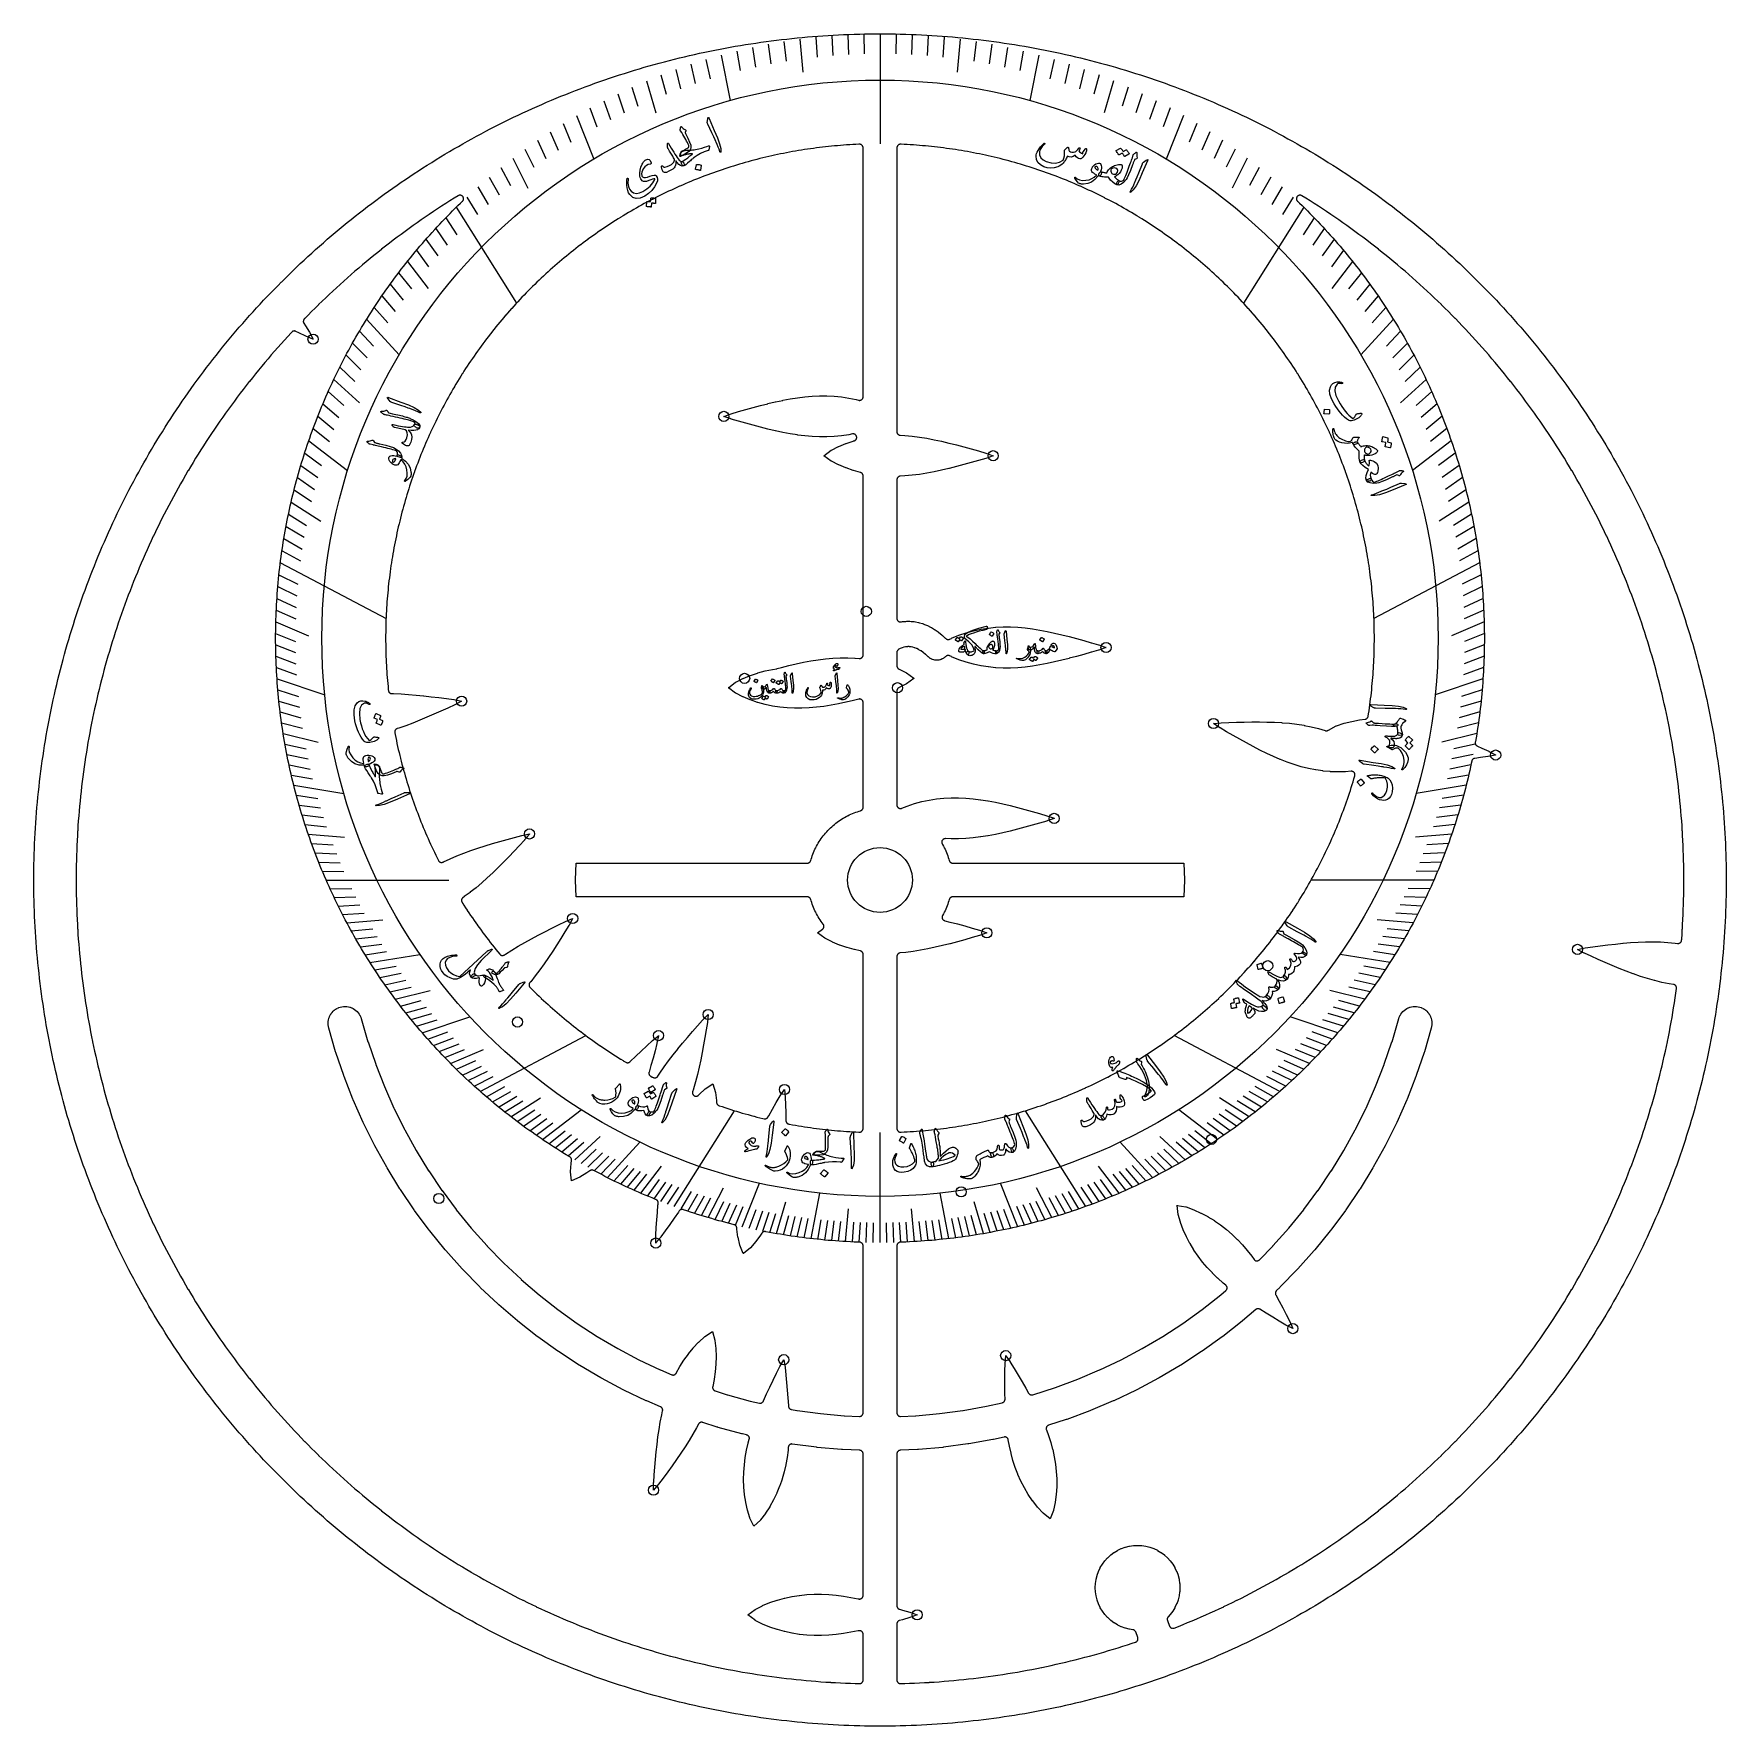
# Model space of a CAD drawing. Header units: millimetres. Extents: x -60 to 60, y -60 to 60.
import ezdxf

# ---------------------------------------------------------------- set-up
doc = ezdxf.new("R2010")
doc.units = ezdxf.units.MM
for name, color, linetype in [('CUT_INNER', 6, 'Continuous'), ('CUT_OUTER', 1, 'Continuous'), ('ENGRAVE', 7, 'Continuous'), ('ENGRAVE_FINE', 8, 'Continuous'), ('TEXT', 5, 'Continuous')]:
    doc.layers.add(name, color=color, linetype=linetype)

msp = doc.modelspace()

# ---------------------------------------------------------------- linework, layer by layer
at = {"layer": 'CUT_INNER'}
for points in [[(-34.8542, 13.415), (-34.8482, 13.3916), (-34.8399, 13.3689), (-34.8295, 13.3471), (-34.817, 13.3264), (-34.8026, 13.307), (-34.7864, 13.2891), (-34.7685, 13.2728), (-34.7492, 13.2583), (-34.7285, 13.2458), (-34.7067, 13.2353), (-34.684, 13.227), (-34.6607, 13.2209), (-34.6368, 13.2171), (-34.6127, 13.2156), (-34.4932, 13.2141), (-34.4896, 13.214), (-33.9622, 13.1919), (-33.9592, 13.1918), (-33.4292, 13.1568), (-33.4268, 13.1566), (-32.8947, 13.1111), (-32.8928, 13.1109), (-32.359, 13.057), (-32.3576, 13.0569), (-31.8229, 12.9968), (-31.2857, 12.9319), (-30.7479, 12.8632), (-30.7465, 12.863), (-30.2124, 12.789), (-30.205, 12.7877), (-29.6713, 12.6808), (-29.6659, 12.6794), (-29.6703, 12.6767), (-30.1504, 12.4193), (-30.1571, 12.4159), (-30.6467, 12.19), (-30.6479, 12.1895), (-31.1411, 11.9683), (-31.636, 11.7504), (-32.1321, 11.5368), (-32.1334, 11.5363), (-32.6286, 11.3298), (-32.6304, 11.3291), (-33.1263, 11.131), (-33.1286, 11.1302), (-33.6256, 10.9429), (-33.6284, 10.9418), (-34.1267, 10.7676), (-34.1301, 10.7665), (-34.2386, 10.732), (-34.2614, 10.7236), (-34.2832, 10.7129), (-34.3039, 10.7002), (-34.3232, 10.6856), (-34.3411, 10.6692), (-34.3572, 10.6511), (-34.3716, 10.6315), (-34.384, 10.6106), (-34.3942, 10.5886), (-34.4023, 10.5658), (-34.4082, 10.5422), (-34.4117, 10.5182), (-34.4129, 10.494), (-34.4118, 10.4697), (-34.4083, 10.4457), (-34.3812, 10.3073), (-34.3809, 10.3058), (-34.3386, 10.0965), (-34.3383, 10.095), (-34.2947, 9.8859), (-34.2944, 9.8844), (-34.2495, 9.6756), (-34.2492, 9.6741), (-34.203, 9.4656), (-34.2027, 9.4641), (-34.1553, 9.2559), (-34.1549, 9.2544), (-34.1062, 9.0465), (-34.1059, 9.045), (-34.0559, 8.8374), (-34.0555, 8.8359), (-34.0043, 8.6285), (-34.0039, 8.6271), (-33.9514, 8.4201), (-33.951, 8.4186), (-33.8972, 8.2119), (-33.8968, 8.2104), (-33.8417, 8.0041), (-33.8413, 8.0026), (-33.785, 7.7966), (-33.7846, 7.7951), (-33.727, 7.5895), (-33.7266, 7.588), (-33.6677, 7.3827), (-33.6673, 7.3812), (-33.6072, 7.1763), (-33.6068, 7.1748), (-33.5454, 6.9703), (-33.545, 6.9688), (-33.4823, 6.7647), (-33.4819, 6.7632), (-33.418, 6.5594), (-33.4175, 6.5579), (-33.3524, 6.3546), (-33.352, 6.3531), (-33.2856, 6.1501), (-33.2851, 6.1487), (-33.2175, 5.9461), (-33.217, 5.9446), (-33.1482, 5.7425), (-33.1477, 5.741), (-33.0776, 5.5393), (-33.0771, 5.5379), (-33.0057, 5.3366), (-33.0052, 5.3351), (-32.9326, 5.1343), (-32.9321, 5.1328), (-32.8583, 4.9324), (-32.8578, 4.931), (-32.7828, 4.731), (-32.7822, 4.7296), (-32.706, 4.5301), (-32.7054, 4.5287), (-32.628, 4.3297), (-32.6274, 4.3282), (-32.5487, 4.1297), (-32.5481, 4.1283), (-32.4682, 3.9302), (-32.4677, 3.9288), (-32.3865, 3.7313), (-32.3859, 3.7299), (-32.3036, 3.5328), (-32.303, 3.5314), (-32.2195, 3.3348), (-32.2189, 3.3334), (-32.1341, 3.1374), (-32.1335, 3.136), (-32.0476, 2.9405), (-32.047, 2.9391), (-31.9598, 2.7441), (-31.9592, 2.7427), (-31.8709, 2.5483), (-31.8702, 2.5469), (-31.7807, 2.353), (-31.78, 2.3516), (-31.6893, 2.1583), (-31.6887, 2.1569), (-31.5968, 1.9641), (-31.5961, 1.9628), (-31.503, 1.7705), (-31.5024, 1.7692), (-31.4081, 1.5775), (-31.4074, 1.5762), (-31.312, 1.3851), (-31.3113, 1.3837), (-31.3089, 1.379), (-31.2965, 1.3573), (-31.2821, 1.337), (-31.2657, 1.3183), (-31.2475, 1.3013), (-31.2277, 1.2861), (-31.2065, 1.2731), (-31.1841, 1.2621), (-31.1608, 1.2535), (-31.1367, 1.2472), (-31.112, 1.2434), (-31.0872, 1.242), (-31.0623, 1.2432), (-31.0377, 1.2467), (-31.0135, 1.2528), (-30.99, 1.2611), (-30.9675, 1.2718), (-30.9592, 1.2763), (-30.9545, 1.2787), (-30.4876, 1.5048), (-30.4833, 1.5068), (-30.0056, 1.7162), (-30.0018, 1.7178), (-29.5145, 1.9122), (-29.5111, 1.9135), (-29.0154, 2.0949), (-29.0126, 2.0959), (-28.5096, 2.2664), (-28.5073, 2.2672), (-27.9983, 2.4287), (-27.9964, 2.4293), (-27.4827, 2.5838), (-27.4813, 2.5842), (-26.9644, 2.7333), (-26.4432, 2.879), (-25.92, 3.0213), (-25.9187, 3.0216), (-25.3969, 3.1576), (-25.3896, 3.1593), (-24.8556, 3.2647), (-24.85, 3.2656), (-24.8531, 3.2614), (-25.1981, 2.8398), (-25.203, 2.8342), (-25.5689, 2.4381), (-25.5698, 2.4371), (-25.9408, 2.044), (-26.3147, 1.6533), (-26.6913, 1.2662), (-26.6923, 1.2652), (-27.0708, 0.8849), (-27.0721, 0.8835), (-27.4545, 0.5108), (-27.4563, 0.5091), (-27.8438, 0.1459), (-27.846, 0.1439), (-28.2397, -0.2078), (-28.2424, -0.2102), (-28.6436, -0.5482), (-28.6468, -0.5509), (-29.0566, -0.8734), (-29.0604, -0.8763), (-29.4799, -1.1815), (-29.4842, -1.1845), (-29.5623, -1.2364), (-29.5818, -1.2508), (-29.5997, -1.2669), (-29.616, -1.2847), (-29.6306, -1.304), (-29.6432, -1.3245), (-29.6537, -1.3462), (-29.6622, -1.3689), (-29.6683, -1.3922), (-29.6723, -1.416), (-29.6739, -1.4401), (-29.6731, -1.4642), (-29.6701, -1.4882), (-29.6647, -1.5117), (-29.6571, -1.5346), (-29.6474, -1.5567), (-29.6355, -1.5777), (-29.6164, -1.6081), (-29.6156, -1.6094), (-29.5008, -1.7895), (-29.5, -1.7908), (-29.3841, -1.9701), (-29.3832, -1.9714), (-29.2662, -2.1501), (-29.2654, -2.1514), (-29.1473, -2.3293), (-29.1464, -2.3306), (-29.0272, -2.5078), (-29.0264, -2.509), (-28.9061, -2.6855), (-28.9052, -2.6868), (-28.7839, -2.8625), (-28.783, -2.8637), (-28.6606, -3.0387), (-28.6597, -3.04), (-28.5362, -3.2142), (-28.5353, -3.2155), (-28.4107, -3.3889), (-28.4098, -3.3902), (-28.2842, -3.5629), (-28.2833, -3.5641), (-28.1566, -3.736), (-28.1557, -3.7372), (-28.0279, -3.9084), (-28.027, -3.9096), (-27.8982, -4.08), (-27.8973, -4.0812), (-27.7675, -4.2507), (-27.7665, -4.252), (-27.6357, -4.4207), (-27.6347, -4.4219), (-27.5028, -4.5899), (-27.5019, -4.5911), (-27.3689, -4.7582), (-27.368, -4.7594), (-27.234, -4.9257), (-27.233, -4.9269), (-27.0981, -5.0924), (-27.0971, -5.0936), (-26.9611, -5.2583), (-26.9601, -5.2595), (-26.9573, -5.2628), (-26.9406, -5.281), (-26.9221, -5.2974), (-26.9021, -5.3119), (-26.8807, -5.3243), (-26.8582, -5.3346), (-26.8349, -5.3426), (-26.8108, -5.3483), (-26.7863, -5.3516), (-26.7616, -5.3524), (-26.7369, -5.3508), (-26.7125, -5.3467), (-26.6887, -5.3403), (-26.6656, -5.3316), (-26.6434, -5.3206), (-26.6225, -5.3074), (-26.5474, -5.255), (-26.5439, -5.2527), (-26.104, -4.9669), (-26.1009, -4.965), (-25.6501, -4.6903), (-25.6475, -4.6888), (-25.1875, -4.4235), (-25.1853, -4.4223), (-24.7176, -4.1645), (-24.716, -4.1636), (-24.2422, -3.9118), (-24.2409, -3.9112), (-23.763, -3.6641), (-23.2803, -3.4196), (-22.7949, -3.1779), (-22.7937, -3.1773), (-22.3084, -2.9421), (-22.3016, -2.9391), (-21.7984, -2.7315), (-21.7932, -2.7296), (-21.7955, -2.7347), (-22.0514, -3.215), (-22.0552, -3.2215), (-22.3368, -3.6814), (-22.3375, -3.6826), (-22.6246, -4.1405), (-22.9151, -4.5966), (-23.209, -5.0498), (-23.2098, -5.051), (-23.5068, -5.4978), (-23.5078, -5.4993), (-23.8102, -5.9395), (-23.8116, -5.9415), (-24.1207, -6.3734), (-24.1225, -6.3758), (-24.4401, -6.7975), (-24.4423, -6.8003), (-24.7698, -7.2102), (-24.7724, -7.2134), (-24.8265, -7.2766), (-24.8417, -7.2963), (-24.8548, -7.3173), (-24.8658, -7.3396), (-24.8746, -7.3628), (-24.881, -7.3868), (-24.8849, -7.4113), (-24.8865, -7.436), (-24.8856, -7.4609), (-24.8822, -7.4854), (-24.8764, -7.5096), (-24.8682, -7.533), (-24.8577, -7.5555), (-24.8451, -7.5769), (-24.8304, -7.5969), (-24.8138, -7.6154), (-24.7879, -7.6414), (-24.7868, -7.6425), (-24.6353, -7.7931), (-24.6343, -7.7941), (-24.4819, -7.9438), (-24.4808, -7.9448), (-24.3275, -8.0935), (-24.3264, -8.0946), (-24.1721, -8.2423), (-24.171, -8.2434), (-24.0159, -8.3901), (-24.0148, -8.3912), (-23.8588, -8.537), (-23.8576, -8.5381), (-23.7007, -8.6829), (-23.6996, -8.684), (-23.5418, -8.8279), (-23.5407, -8.8289), (-23.382, -8.9718), (-23.3809, -8.9728), (-23.2213, -9.1148), (-23.2202, -9.1158), (-23.0597, -9.2568), (-23.0586, -9.2578), (-22.8973, -9.3978), (-22.8961, -9.3988), (-22.734, -9.5378), (-22.7328, -9.5388), (-22.5699, -9.6768), (-22.5687, -9.6778), (-22.4049, -9.8148), (-22.4037, -9.8157), (-22.239, -9.9517), (-22.2378, -9.9527), (-22.0723, -10.0877), (-22.0711, -10.0886), (-21.9048, -10.2226), (-21.9036, -10.2235), (-21.7365, -10.3565), (-21.7353, -10.3574), (-21.5673, -10.4893), (-21.5661, -10.4903), (-21.3973, -10.6211), (-21.3961, -10.6221), (-21.2266, -10.7519), (-21.2253, -10.7528), (-21.055, -10.8816), (-21.0538, -10.8826), (-20.8826, -11.0103), (-20.8814, -11.0112), (-20.7095, -11.1379), (-20.7082, -11.1388), (-20.5355, -11.2644), (-20.5343, -11.2653), (-20.3608, -11.3899), (-20.3596, -11.3908), (-20.1854, -11.5143), (-20.1841, -11.5152), (-20.0091, -11.6376), (-20.0079, -11.6385), (-19.8321, -11.7598), (-19.8309, -11.7607), (-19.6544, -11.881), (-19.6531, -11.8819), (-19.4759, -12.001), (-19.4747, -12.0019), (-19.2967, -12.12), (-19.2955, -12.1208), (-19.1168, -12.2378), (-19.1155, -12.2387), (-18.9361, -12.3546), (-18.9349, -12.3554), (-18.7548, -12.4702), (-18.7535, -12.471), (-18.5727, -12.5847), (-18.5714, -12.5856), (-18.3899, -12.6981), (-18.3886, -12.699), (-18.2065, -12.8104), (-18.2052, -12.8112), (-18.0226, -12.9214), (-18.0018, -12.9327), (-17.98, -12.9419), (-17.9574, -12.949), (-17.9343, -12.954), (-17.9108, -12.9568), (-17.8871, -12.9573), (-17.8635, -12.9556), (-17.8402, -12.9516), (-17.8173, -12.9455), (-17.7951, -12.9372), (-17.7738, -12.9269), (-17.7536, -12.9146), (-17.7346, -12.9004), (-17.7171, -12.8846), (-17.7103, -12.8778), (-17.7093, -12.8768), (-17.3236, -12.5016), (-16.9327, -12.1274), (-16.5383, -11.7553), (-16.5374, -11.7544), (-16.1413, -11.3885), (-16.1356, -11.3836), (-15.7144, -11.0388), (-15.7098, -11.0355), (-15.7106, -11.0406), (-15.8161, -11.575), (-15.8178, -11.5823), (-15.9538, -12.1042), (-15.9541, -12.1055), (-16.096, -12.627), (-16.2416, -13.1478), (-16.3784, -13.6222), (-16.384, -13.646), (-16.3872, -13.6702), (-16.3881, -13.6946), (-16.3866, -13.719), (-16.3827, -13.7432), (-16.3765, -13.7668), (-16.368, -13.7898), (-16.3573, -13.8118), (-16.3445, -13.8326), (-16.3297, -13.8521), (-16.3131, -13.87), (-16.2948, -13.8863), (-16.2751, -13.9006), (-16.254, -13.913), (-16.1447, -13.9701), (-16.1433, -13.9708), (-16.0813, -14.0028), (-16.0589, -14.013), (-16.0356, -14.0209), (-16.0116, -14.0265), (-15.9872, -14.0297), (-15.9626, -14.0305), (-15.938, -14.0289), (-15.9137, -14.0248), (-15.89, -14.0184), (-15.8669, -14.0097), (-15.8449, -13.9988), (-15.824, -13.9857), (-15.8045, -13.9707), (-15.7866, -13.9538), (-15.7704, -13.9352), (-15.7562, -13.9152), (-15.6138, -13.6924), (-15.6115, -13.6889), (-15.3143, -13.2565), (-15.3123, -13.2536), (-15.0009, -12.8273), (-14.9991, -12.8249), (-14.6756, -12.4037), (-14.6741, -12.4018), (-14.3406, -11.9847), (-14.3394, -11.9832), (-13.9981, -11.5693), (-13.9972, -11.5682), (-13.6502, -11.157), (-13.2978, -10.7463), (-12.9418, -10.3373), (-12.9409, -10.3363), (-12.5826, -9.9333), (-12.5774, -9.9279), (-12.192, -9.5436), (-12.1878, -9.5398), (-12.1881, -9.5449), (-12.2407, -10.0871), (-12.2417, -10.0946), (-12.3259, -10.6272), (-12.3261, -10.6285), (-12.4161, -11.1615), (-12.51, -11.6941), (-12.608, -12.2252), (-12.6083, -12.2266), (-12.7117, -12.753), (-12.7121, -12.7549), (-12.823, -13.2773), (-12.8235, -13.2796), (-12.9439, -13.7969), (-12.9446, -13.7998), (-13.0766, -14.311), (-13.0775, -14.3144), (-13.2233, -14.8184), (-13.2245, -14.8224), (-13.2854, -15.0095), (-13.2918, -15.033), (-13.2959, -15.0569), (-13.2977, -15.0811), (-13.297, -15.1054), (-13.2941, -15.1295), (-13.2888, -15.1532), (-13.2812, -15.1763), (-13.2715, -15.1985), (-13.2596, -15.2197), (-13.2457, -15.2396), (-13.23, -15.2581), (-13.2125, -15.275), (-13.1935, -15.2901), (-13.1731, -15.3032), (-13.1515, -15.3144), (-13.129, -15.3234), (-13.1057, -15.3301), (-13.0818, -15.3346), (-13.0576, -15.3368), (-13.0333, -15.3365), (-13.0092, -15.334), (-12.9854, -15.3291), (-12.9622, -15.3219), (-12.9398, -15.3125), (-12.9185, -15.3009), (-12.8983, -15.2874), (-12.8796, -15.272), (-12.8624, -15.2548), (-12.8222, -15.2104), (-12.8154, -15.2035), (-12.3976, -14.8084), (-12.3937, -14.8049), (-12.3895, -14.8019), (-11.8596, -14.447), (-11.8546, -14.4441), (-11.8527, -14.4495), (-11.6682, -15.06), (-11.6669, -15.065), (-11.666, -15.0702), (-11.5937, -15.6406), (-11.5928, -15.6503), (-11.5868, -15.7731), (-11.5844, -15.7978), (-11.5796, -15.822), (-11.5724, -15.8457), (-11.5628, -15.8685), (-11.5511, -15.8903), (-11.5373, -15.9108), (-11.5215, -15.9298), (-11.5039, -15.9472), (-11.4847, -15.9628), (-11.464, -15.9764), (-11.4421, -15.9879), (-11.4192, -15.9971), (-11.4044, -16.0023), (-11.4029, -16.0028), (-11.2007, -16.0716), (-11.1993, -16.0721), (-10.9967, -16.1397), (-10.9953, -16.1402), (-10.7923, -16.2066), (-10.7908, -16.207), (-10.5874, -16.2722), (-10.586, -16.2726), (-10.3822, -16.3365), (-10.3807, -16.337), (-10.1766, -16.3996), (-10.1751, -16.4), (-9.9705, -16.4614), (-9.9691, -16.4618), (-9.7641, -16.5219), (-9.7627, -16.5224), (-9.5574, -16.5812), (-9.5559, -16.5816), (-9.3503, -16.6392), (-9.3488, -16.6396), (-9.1428, -16.696), (-9.1413, -16.6964), (-8.935, -16.7514), (-8.9335, -16.7518), (-8.7268, -16.8056), (-8.7253, -16.806), (-8.5183, -16.8585), (-8.5168, -16.8589), (-8.3095, -16.9101), (-8.308, -16.9105), (-8.2197, -16.9318), (-8.1951, -16.9364), (-8.1702, -16.9385), (-8.1452, -16.9382), (-8.1203, -16.9353), (-8.0958, -16.93), (-8.072, -16.9222), (-8.0491, -16.9121), (-8.0273, -16.8998), (-8.0069, -16.8854), (-7.988, -16.8689), (-7.9708, -16.8507), (-7.9556, -16.8308), (-7.9424, -16.8096), (-7.894, -16.7219), (-7.6285, -16.2504), (-7.3591, -15.7798), (-7.3585, -15.7787), (-7.0856, -15.3135), (-7.0816, -15.3072), (-6.7786, -14.855), (-6.7753, -14.8505), (-6.7745, -14.8556), (-6.7204, -15.3977), (-6.7198, -15.4051), (-6.6985, -15.944), (-6.6984, -15.9453), (-6.6828, -16.4856), (-6.6709, -17.0263), (-6.6703, -17.0653), (-6.6688, -17.0897), (-6.6649, -17.1138), (-6.6586, -17.1375), (-6.6501, -17.1604), (-6.6394, -17.1823), (-6.6266, -17.2032), (-6.6118, -17.2226), (-6.5951, -17.2406), (-6.5769, -17.2568), (-6.5571, -17.2711), (-6.536, -17.2835), (-6.5138, -17.2937), (-6.4907, -17.3017), (-6.4669, -17.3074), (-6.4171, -17.3169), (-6.4156, -17.3171), (-6.2056, -17.3556), (-6.2041, -17.3559), (-5.9938, -17.393), (-5.9922, -17.3933), (-5.7817, -17.4291), (-5.7802, -17.4294), (-5.5695, -17.464), (-5.568, -17.4642), (-5.357, -17.4975), (-5.3555, -17.4977), (-5.1443, -17.5297), (-5.1428, -17.5299), (-4.9315, -17.5606), (-4.93, -17.5608), (-4.7184, -17.5902), (-4.7169, -17.5904), (-4.5052, -17.6185), (-4.5037, -17.6187), (-4.2918, -17.6455), (-4.2903, -17.6457), (-4.0783, -17.6712), (-4.0767, -17.6714), (-3.8646, -17.6956), (-3.863, -17.6957), (-3.6507, -17.7186), (-3.6492, -17.7188), (-3.4367, -17.7404), (-3.4352, -17.7405), (-3.2226, -17.7608), (-3.2211, -17.7609), (-3.0084, -17.7799), (-3.0068, -17.78), (-2.794, -17.7977), (-2.7925, -17.7978), (-2.5795, -17.8142), (-2.578, -17.8143), (-2.365, -17.8294), (-2.3635, -17.8295), (-2.1503, -17.8432), (-2.1488, -17.8433), (-1.9356, -17.8558), (-1.9341, -17.8558), (-1.7208, -17.867), (-1.7193, -17.867), (-1.506, -17.8769), (-1.5044, -17.8769), (-1.46, -17.8787), (-1.4348, -17.8784), (-1.4098, -17.8757), (-1.3852, -17.8704), (-1.3613, -17.8626), (-1.3382, -17.8525), (-1.3163, -17.8402), (-1.2958, -17.8257), (-1.2768, -17.8092), (-1.2595, -17.7909), (-1.2442, -17.7709), (-1.231, -17.7495), (-1.22, -17.7269), (-1.2113, -17.7033), (-1.205, -17.6789), (-1.2013, -17.654), (-1.2, -17.6289), (-1.2, -5.2699), (-1.2012, -5.2456), (-1.2047, -5.2216), (-1.2105, -5.198), (-1.2186, -5.1752), (-1.2289, -5.1532), (-1.2413, -5.1323), (-1.2556, -5.1127), (-1.2718, -5.0946), (-1.2896, -5.0781), (-1.309, -5.0634), (-1.3296, -5.0507), (-1.3515, -5.0401), (-1.3742, -5.0316), (-1.3977, -5.0254), (-1.8156, -4.9359), (-1.8225, -4.9342), (-2.3372, -4.7927), (-2.3444, -4.7905), (-2.8588, -4.6154), (-2.8663, -4.6126), (-3.3798, -4.4001), (-3.3886, -4.396), (-3.9014, -4.1358), (-3.9059, -4.1332), (-3.9102, -4.1303), (-4.4228, -3.7509), (-4.4273, -3.7472), (-4.4228, -3.7436), (-4.0742, -3.4855), (-4.0551, -3.4698), (-4.0376, -3.4523), (-4.0219, -3.4332), (-4.0082, -3.4126), (-3.9966, -3.3907), (-3.9872, -3.3679), (-3.9801, -3.3441), (-3.9754, -3.3199), (-3.9732, -3.2952), (-3.9733, -3.2705), (-3.976, -3.2459), (-3.981, -3.2217), (-3.9884, -3.1981), (-3.9981, -3.1753), (-4.01, -3.1536), (-4.024, -3.1332), (-4.0954, -3.0393), (-4.0973, -3.0368), (-4.1688, -2.9379), (-4.1706, -2.9354), (-4.2396, -2.8347), (-4.2413, -2.8321), (-4.3079, -2.7298), (-4.3096, -2.7272), (-4.3736, -2.6232), (-4.3752, -2.6206), (-4.4367, -2.5151), (-4.4382, -2.5124), (-4.4971, -2.4055), (-4.4985, -2.4028), (-4.5547, -2.2944), (-4.5561, -2.2916), (-4.6097, -2.1819), (-4.611, -2.1791), (-4.6618, -2.0681), (-4.6631, -2.0653), (-4.7112, -1.9531), (-4.7124, -1.9503), (-4.7577, -1.8369), (-4.7588, -1.834), (-4.8013, -1.7196), (-4.8024, -1.7167), (-4.8421, -1.6012), (-4.8431, -1.5983), (-4.8799, -1.4819), (-4.8808, -1.479), (-4.9094, -1.3804), (-4.9175, -1.357), (-4.9278, -1.3344), (-4.9404, -1.3131), (-4.9549, -1.293), (-4.9714, -1.2746), (-4.9897, -1.2578), (-5.0095, -1.2429), (-5.0306, -1.2301), (-5.053, -1.2194), (-5.0763, -1.211), (-5.1003, -1.2049), (-5.1248, -1.2012), (-5.1495, -1.2), (-21.5366, -1.2), (-21.5422, -1.1997), (-21.5428, -1.1941), (-21.6011, -0.0061), (-21.6011, 0.0061), (-21.5428, 1.1941), (-21.5422, 1.1997), (-21.5366, 1.2), (-5.1495, 1.2), (-5.1248, 1.2012), (-5.1003, 1.2049), (-5.0763, 1.211), (-5.053, 1.2194), (-5.0306, 1.2301), (-5.0095, 1.2429), (-4.9897, 1.2578), (-4.9714, 1.2746), (-4.9549, 1.293), (-4.9404, 1.3131), (-4.9278, 1.3344), (-4.9175, 1.357), (-4.9094, 1.3804), (-4.8808, 1.479), (-4.8799, 1.4819), (-4.8431, 1.5983), (-4.8421, 1.6012), (-4.8024, 1.7167), (-4.8013, 1.7196), (-4.7588, 1.834), (-4.7577, 1.8369), (-4.7124, 1.9503), (-4.7112, 1.9531), (-4.6631, 2.0653), (-4.6618, 2.0681), (-4.611, 2.1791), (-4.6097, 2.1819), (-4.5561, 2.2916), (-4.5547, 2.2944), (-4.4985, 2.4028), (-4.4971, 2.4055), (-4.4382, 2.5124), (-4.4367, 2.5151), (-4.3752, 2.6206), (-4.3736, 2.6232), (-4.3096, 2.7272), (-4.3079, 2.7298), (-4.2413, 2.8321), (-4.2396, 2.8347), (-4.1706, 2.9354), (-4.1688, 2.9379), (-4.0973, 3.0368), (-4.0954, 3.0393), (-4.0215, 3.1365), (-4.0196, 3.1389), (-3.9433, 3.2342), (-3.9414, 3.2366), (-3.8628, 3.33), (-3.8607, 3.3323), (-3.7799, 3.4238), (-3.7778, 3.4261), (-3.6947, 3.5155), (-3.6926, 3.5178), (-3.6073, 3.6051), (-3.6051, 3.6073), (-3.5178, 3.6926), (-3.5155, 3.6947), (-3.4261, 3.7778), (-3.4238, 3.7799), (-3.3323, 3.8607), (-3.33, 3.8628), (-3.2366, 3.9414), (-3.2342, 3.9433), (-3.1389, 4.0196), (-3.1365, 4.0215), (-3.0393, 4.0954), (-3.0368, 4.0973), (-2.9379, 4.1688), (-2.9354, 4.1706), (-2.8347, 4.2396), (-2.8321, 4.2413), (-2.7298, 4.3079), (-2.7272, 4.3096), (-2.6232, 4.3736), (-2.6206, 4.3752), (-2.5151, 4.4367), (-2.5124, 4.4382), (-2.4055, 4.4971), (-2.4028, 4.4985), (-2.2944, 4.5547), (-2.2916, 4.5561), (-2.1819, 4.6097), (-2.1791, 4.611), (-2.0681, 4.6618), (-2.0653, 4.6631), (-1.9531, 4.7112), (-1.9503, 4.7124), (-1.8369, 4.7577), (-1.834, 4.7588), (-1.7196, 4.8013), (-1.7167, 4.8024), (-1.6012, 4.8421), (-1.5983, 4.8431), (-1.4819, 4.8799), (-1.479, 4.8808), (-1.3804, 4.9094), (-1.357, 4.9175), (-1.3344, 4.9278), (-1.3131, 4.9404), (-1.293, 4.9549), (-1.2746, 4.9714), (-1.2578, 4.9897), (-1.2429, 5.0095), (-1.2301, 5.0306), (-1.2194, 5.053), (-1.211, 5.0763), (-1.2049, 5.1003), (-1.2012, 5.1248), (-1.2, 5.1495), (-1.2, 12.5867), (-1.2011, 12.6106), (-1.2046, 12.6343), (-1.2102, 12.6575), (-1.2181, 12.6801), (-1.2281, 12.7018), (-1.2401, 12.7225), (-1.254, 12.742), (-1.2698, 12.76), (-1.2872, 12.7764), (-1.306, 12.7911), (-1.3262, 12.8039), (-1.3476, 12.8147), (-1.3698, 12.8235), (-1.3928, 12.8301), (-1.4163, 12.8344), (-1.4402, 12.8365), (-1.4641, 12.8363), (-1.4879, 12.8338), (-1.5113, 12.8291), (-1.8888, 12.7335), (-1.8907, 12.7331), (-2.4103, 12.61), (-2.4127, 12.6094), (-2.9318, 12.4971), (-2.9347, 12.4965), (-3.4532, 12.3973), (-3.4567, 12.3966), (-3.9746, 12.3129), (-3.9788, 12.3123), (-4.4961, 12.2463), (-4.5008, 12.2458), (-5.0176, 12.1997), (-5.0228, 12.1993), (-5.539, 12.1752), (-5.5448, 12.175), (-6.0606, 12.1746), (-6.0667, 12.1748), (-6.5821, 12.1998), (-6.5886, 12.2003), (-7.1038, 12.2523), (-7.1105, 12.2532), (-7.6254, 12.3336), (-7.6323, 12.3349), (-8.1471, 12.4451), (-8.1541, 12.4468), (-8.6688, 12.5884), (-8.6759, 12.5906), (-9.1903, 12.7657), (-9.1978, 12.7685), (-9.7114, 12.981), (-9.7201, 12.985), (-10.2329, 13.2453), (-10.2375, 13.2479), (-10.2418, 13.2508), (-10.7544, 13.6302), (-10.7588, 13.6338), (-10.7544, 13.6375), (-10.2418, 14.0169), (-10.2375, 14.0198), (-10.2329, 14.0224), (-9.7201, 14.2826), (-9.7114, 14.2867), (-9.1978, 14.4992), (-9.1903, 14.502), (-8.6759, 14.6771), (-8.6688, 14.6793), (-8.1541, 14.8208), (-8.1471, 14.8226), (-7.6323, 14.9328), (-7.6254, 14.934), (-7.3188, 14.9819), (-7.2933, 14.9873), (-6.9915, 15.0673), (-6.9902, 15.0676), (-6.47, 15.1992), (-6.4682, 15.1997), (-5.9485, 15.3228), (-5.9462, 15.3234), (-5.4271, 15.4357), (-5.4241, 15.4363), (-4.9056, 15.5355), (-4.9021, 15.5361), (-4.3842, 15.6199), (-4.3801, 15.6205), (-3.8628, 15.6865), (-3.858, 15.687), (-3.3413, 15.7331), (-3.336, 15.7335), (-2.8198, 15.7576), (-2.814, 15.7578), (-2.2983, 15.7582), (-2.2921, 15.758), (-1.7767, 15.733), (-1.7702, 15.7325), (-1.4751, 15.7027), (-1.4506, 15.7014), (-1.426, 15.7026), (-1.4017, 15.7061), (-1.3779, 15.712), (-1.3547, 15.7203), (-1.3325, 15.7307), (-1.3114, 15.7433), (-1.2917, 15.7579), (-1.2734, 15.7744), (-1.2569, 15.7926), (-1.2423, 15.8123), (-1.2296, 15.8334), (-1.2191, 15.8556), (-1.2108, 15.8787), (-1.2048, 15.9026), (-1.2012, 15.9269), (-1.2, 15.9514), (-1.2, 28.6602), (-1.2013, 28.6852), (-1.205, 28.71), (-1.2112, 28.7343), (-1.2198, 28.7578), (-1.2307, 28.7803), (-1.2438, 28.8016), (-1.259, 28.8215), (-1.2761, 28.8398), (-1.2949, 28.8563), (-1.3153, 28.8709), (-1.3371, 28.8833), (-1.3599, 28.8935), (-1.3837, 28.9013), (-1.8858, 29.0394), (-1.8929, 29.0416), (-2.4073, 29.2167), (-2.4148, 29.2195), (-2.9284, 29.432), (-2.9372, 29.436), (-3.4499, 29.6963), (-3.4545, 29.6989), (-3.4588, 29.7018), (-3.9714, 30.0812), (-3.9759, 30.0848), (-3.9714, 30.0885), (-3.4588, 30.4679), (-3.4545, 30.4708), (-3.4499, 30.4734), (-2.9372, 30.7336), (-2.9284, 30.7377), (-2.4148, 30.9502), (-2.4073, 30.953), (-1.8929, 31.1281), (-1.8858, 31.1303), (-1.8359, 31.144), (-1.8123, 31.1518), (-1.7895, 31.1619), (-1.7679, 31.1742), (-1.7476, 31.1886), (-1.7289, 31.2049), (-1.7118, 31.223), (-1.6967, 31.2427), (-1.6836, 31.2638), (-1.6726, 31.2861), (-1.6639, 31.3094), (-1.6576, 31.3334), (-1.6536, 31.358), (-1.6522, 31.3828), (-1.6532, 31.4076), (-1.6567, 31.4323), (-1.6626, 31.4564), (-1.6708, 31.4799), (-1.6814, 31.5024), (-1.6941, 31.5237), (-1.7089, 31.5437), (-1.7256, 31.5621), (-1.7441, 31.5788), (-1.7641, 31.5935), (-1.7855, 31.6062), (-1.808, 31.6167), (-1.8315, 31.6249), (-1.8557, 31.6307), (-1.8803, 31.6341), (-1.9052, 31.6351), (-1.93, 31.6335), (-1.9545, 31.6295), (-2.2005, 31.5769), (-2.2074, 31.5756), (-2.7223, 31.4952), (-2.729, 31.4943), (-3.2441, 31.4423), (-3.2506, 31.4418), (-3.766, 31.4167), (-3.7722, 31.4166), (-4.288, 31.417), (-4.2937, 31.4171), (-4.81, 31.4413), (-4.8152, 31.4417), (-5.332, 31.4878), (-5.3367, 31.4883), (-5.854, 31.5543), (-5.8581, 31.5549), (-6.376, 31.6386), (-6.3796, 31.6392), (-6.8981, 31.7385), (-6.901, 31.7391), (-7.4201, 31.8514), (-7.4225, 31.8519), (-7.9421, 31.9751), (-7.9439, 31.9755), (-8.4641, 32.1071), (-8.4655, 32.1075), (-8.9855, 32.2453), (-9.5074, 32.3883), (-10.0293, 32.5353), (-10.0306, 32.5356), (-10.5481, 32.6873), (-10.5553, 32.6896), (-11.0675, 32.8736), (-11.0726, 32.8758), (-11.0675, 32.878), (-10.5553, 33.062), (-10.5481, 33.0644), (-10.0306, 33.216), (-10.0293, 33.2163), (-9.5091, 33.3628), (-8.9875, 33.5057), (-8.4654, 33.6441), (-8.4641, 33.6445), (-7.9439, 33.7761), (-7.9421, 33.7765), (-7.4225, 33.8997), (-7.4201, 33.9002), (-6.901, 34.0125), (-6.8981, 34.0131), (-6.3796, 34.1124), (-6.376, 34.113), (-5.8581, 34.1967), (-5.854, 34.1973), (-5.3367, 34.2633), (-5.332, 34.2639), (-4.8152, 34.31), (-4.81, 34.3103), (-4.2937, 34.3345), (-4.288, 34.3346), (-3.7722, 34.335), (-3.766, 34.3349), (-3.2506, 34.3098), (-3.2441, 34.3093), (-2.729, 34.2573), (-2.7223, 34.2564), (-2.2074, 34.176), (-2.2005, 34.1747), (-1.6857, 34.0645), (-1.6787, 34.0628), (-1.5163, 34.0181), (-1.4927, 34.0129), (-1.4687, 34.0099), (-1.4445, 34.0093), (-1.4204, 34.011), (-1.3965, 34.015), (-1.3732, 34.0213), (-1.3505, 34.0298), (-1.3288, 34.0405), (-1.3083, 34.0533), (-1.289, 34.0679), (-1.2713, 34.0844), (-1.2552, 34.1025), (-1.241, 34.122), (-1.2287, 34.1429), (-1.2185, 34.1648), (-1.2105, 34.1876), (-1.2047, 34.2111), (-1.2012, 34.235), (-1.2, 34.2592), (-1.2, 51.9197), (-1.2013, 51.9448), (-1.205, 51.9697), (-1.2113, 51.994), (-1.22, 52.0176), (-1.231, 52.0403), (-1.2442, 52.0617), (-1.2595, 52.0816), (-1.2768, 52.0999), (-1.2958, 52.1164), (-1.3163, 52.1309), (-1.3382, 52.1433), (-1.3613, 52.1534), (-1.3852, 52.1611), (-1.4098, 52.1664), (-1.4348, 52.1692), (-1.46, 52.1695), (-1.5044, 52.1677), (-1.506, 52.1676), (-1.7193, 52.1578), (-1.7208, 52.1577), (-1.9341, 52.1466), (-1.9356, 52.1465), (-2.1488, 52.1341), (-2.1503, 52.134), (-2.3635, 52.1202), (-2.365, 52.1201), (-2.578, 52.1051), (-2.5795, 52.105), (-2.7925, 52.0886), (-2.794, 52.0885), (-3.0068, 52.0708), (-3.0084, 52.0707), (-3.2211, 52.0517), (-3.2226, 52.0516), (-3.4352, 52.0313), (-3.4367, 52.0311), (-3.6492, 52.0095), (-3.6507, 52.0094), (-3.863, 51.9865), (-3.8646, 51.9863), (-4.0767, 51.9621), (-4.0783, 51.962), (-4.2903, 51.9365), (-4.2918, 51.9363), (-4.5037, 51.9095), (-4.5052, 51.9093), (-4.7169, 51.8812), (-4.7184, 51.881), (-4.93, 51.8516), (-4.9315, 51.8514), (-5.1428, 51.8207), (-5.1443, 51.8205), (-5.3555, 51.7885), (-5.357, 51.7883), (-5.568, 51.755), (-5.5695, 51.7547), (-5.7802, 51.7202), (-5.7817, 51.7199), (-5.9922, 51.684), (-5.9938, 51.6838), (-6.2041, 51.6466), (-6.2056, 51.6464), (-6.4156, 51.6079), (-6.4171, 51.6076), (-6.627, 51.5679), (-6.6285, 51.5676), (-6.8381, 51.5266), (-6.8396, 51.5263), (-7.0489, 51.484), (-7.0504, 51.4837), (-7.2595, 51.4401), (-7.261, 51.4398), (-7.4698, 51.3949), (-7.4712, 51.3946), (-7.6798, 51.3484), (-7.6813, 51.3481), (-7.8895, 51.3006), (-7.891, 51.3003), (-8.0989, 51.2516), (-8.1004, 51.2512), (-8.308, 51.2013), (-8.3095, 51.2009), (-8.5168, 51.1496), (-8.5183, 51.1493), (-8.7253, 51.0967), (-8.7268, 51.0964), (-8.9335, 51.0426), (-8.935, 51.0422), (-9.1413, 50.9871), (-9.1428, 50.9867), (-9.3488, 50.9304), (-9.3503, 50.93), (-9.5559, 50.8724), (-9.5574, 50.872), (-9.7627, 50.8131), (-9.7641, 50.8127), (-9.9691, 50.7526), (-9.9705, 50.7521), (-10.1751, 50.6908), (-10.1766, 50.6903), (-10.3807, 50.6277), (-10.3822, 50.6273), (-10.586, 50.5634), (-10.5874, 50.5629), (-10.7908, 50.4978), (-10.7923, 50.4973), (-10.9953, 50.431), (-10.9967, 50.4305), (-11.1993, 50.3629), (-11.2007, 50.3624), (-11.4029, 50.2935), (-11.4044, 50.293), (-11.6061, 50.2229), (-11.6075, 50.2224), (-11.8088, 50.1511), (-11.8103, 50.1506), (-12.0111, 50.078), (-12.0126, 50.0775), (-12.213, 50.0037), (-12.2144, 50.0032), (-12.4143, 49.9282), (-12.4158, 49.9276), (-12.6153, 49.8514), (-12.6167, 49.8508), (-12.8157, 49.7733), (-12.8171, 49.7728), (-13.0157, 49.6941), (-13.0171, 49.6935), (-13.2151, 49.6136), (-13.2166, 49.613), (-13.4141, 49.5319), (-13.4155, 49.5313), (-13.6126, 49.449), (-13.614, 49.4484), (-13.8105, 49.3649), (-13.8119, 49.3643), (-14.008, 49.2795), (-14.0094, 49.2789), (-14.2049, 49.193), (-14.2063, 49.1923), (-14.4013, 49.1052), (-14.4026, 49.1046), (-14.5971, 49.0162), (-14.5985, 49.0156), (-14.7924, 48.9261), (-14.7938, 48.9254), (-14.9871, 48.8347), (-14.9885, 48.8341), (-15.1812, 48.7422), (-15.1826, 48.7415), (-15.3748, 48.6484), (-15.3762, 48.6477), (-15.5678, 48.5535), (-15.5692, 48.5528), (-15.7603, 48.4574), (-15.7616, 48.4567), (-15.9521, 48.3601), (-15.9535, 48.3594), (-16.1433, 48.2616), (-16.1447, 48.2609), (-16.3339, 48.162), (-16.3353, 48.1612), (-16.524, 48.0612), (-16.5253, 48.0604), (-16.7133, 47.9592), (-16.7147, 47.9585), (-16.9021, 47.8561), (-16.9034, 47.8553), (-17.0902, 47.7518), (-17.0916, 47.751), (-17.2777, 47.6463), (-17.279, 47.6456), (-17.4645, 47.5397), (-17.4658, 47.539), (-17.6507, 47.432), (-17.652, 47.4312), (-17.8362, 47.3231), (-17.8375, 47.3224), (-18.021, 47.2131), (-18.0223, 47.2123), (-18.2052, 47.102), (-18.2065, 47.1012), (-18.3886, 46.9897), (-18.3899, 46.9889), (-18.5714, 46.8763), (-18.5727, 46.8755), (-18.7535, 46.7618), (-18.7548, 46.761), (-18.9349, 46.6462), (-18.9361, 46.6454), (-19.1155, 46.5294), (-19.1168, 46.5286), (-19.2955, 46.4116), (-19.2967, 46.4108), (-19.4747, 46.2927), (-19.4759, 46.2918), (-19.6531, 46.1726), (-19.6544, 46.1718), (-19.8309, 46.0515), (-19.8321, 46.0506), (-20.0079, 45.9293), (-20.0091, 45.9284), (-20.1841, 45.8059), (-20.1854, 45.8051), (-20.3596, 45.6816), (-20.3608, 45.6807), (-20.5343, 45.5561), (-20.5355, 45.5552), (-20.7082, 45.4296), (-20.7095, 45.4287), (-20.8814, 45.302), (-20.8826, 45.3011), (-21.0538, 45.1733), (-21.055, 45.1724), (-21.2253, 45.0436), (-21.2266, 45.0427), (-21.3961, 44.9128), (-21.3973, 44.9119), (-21.5661, 44.781), (-21.5673, 44.7801), (-21.7353, 44.6482), (-21.7365, 44.6472), (-21.9036, 44.5143), (-21.9048, 44.5133), (-22.0711, 44.3794), (-22.0723, 44.3784), (-22.2378, 44.2435), (-22.239, 44.2425), (-22.4037, 44.1065), (-22.4049, 44.1055), (-22.5687, 43.9685), (-22.5699, 43.9675), (-22.7328, 43.8295), (-22.734, 43.8285), (-22.8961, 43.6895), (-22.8973, 43.6885), (-23.0586, 43.5486), (-23.0597, 43.5476), (-23.2202, 43.4066), (-23.2213, 43.4056), (-23.3809, 43.2636), (-23.382, 43.2626), (-23.5407, 43.1197), (-23.5418, 43.1186), (-23.6996, 42.9747), (-23.7007, 42.9737), (-23.8576, 42.8288), (-23.8588, 42.8278), (-24.0148, 42.6819), (-24.0159, 42.6809), (-24.171, 42.5341), (-24.1721, 42.5331), (-24.3264, 42.3853), (-24.3275, 42.3843), (-24.4808, 42.2356), (-24.4819, 42.2345), (-24.6343, 42.0849), (-24.6353, 42.0838), (-24.7868, 41.9333), (-24.7879, 41.9322), (-24.9384, 41.7807), (-24.9395, 41.7796), (-25.0891, 41.6272), (-25.0902, 41.6261), (-25.2389, 41.4728), (-25.2399, 41.4717), (-25.3877, 41.3175), (-25.3887, 41.3164), (-25.5355, 41.1613), (-25.5366, 41.1602), (-25.6824, 41.0042), (-25.6834, 41.003), (-25.8283, 40.8461), (-25.8293, 40.845), (-25.9732, 40.6872), (-25.9743, 40.6861), (-26.1172, 40.5274), (-26.1182, 40.5262), (-26.2602, 40.3667), (-26.2612, 40.3655), (-26.4022, 40.2051), (-26.4032, 40.204), (-26.5432, 40.0427), (-26.5442, 40.0415), (-26.6832, 39.8794), (-26.6842, 39.8782), (-26.8222, 39.7152), (-26.8231, 39.7141), (-26.9601, 39.5502), (-26.9611, 39.5491), (-27.0971, 39.3844), (-27.0981, 39.3832), (-27.233, 39.2177), (-27.234, 39.2165), (-27.368, 39.0502), (-27.3689, 39.049), (-27.5019, 38.8819), (-27.5028, 38.8806), (-27.6347, 38.7127), (-27.6357, 38.7115), (-27.7665, 38.5427), (-27.7675, 38.5415), (-27.8973, 38.3719), (-27.8982, 38.3707), (-28.027, 38.2004), (-28.0279, 38.1991), (-28.1557, 38.028), (-28.1566, 38.0268), (-28.2833, 37.8549), (-28.2842, 37.8536), (-28.4098, 37.6809), (-28.4107, 37.6797), (-28.5353, 37.5062), (-28.5362, 37.505), (-28.6597, 37.3307), (-28.6606, 37.3295), (-28.783, 37.1545), (-28.7839, 37.1533), (-28.9052, 36.9775), (-28.9061, 36.9763), (-29.0264, 36.7998), (-29.0272, 36.7985), (-29.1464, 36.6213), (-29.1473, 36.62), (-29.2654, 36.4421), (-29.2662, 36.4408), (-29.3832, 36.2622), (-29.3841, 36.2609), (-29.5, 36.0815), (-29.5008, 36.0802), (-29.6156, 35.9002), (-29.6164, 35.8989), (-29.7301, 35.7181), (-29.7309, 35.7168), (-29.8435, 35.5353), (-29.8443, 35.534), (-29.9558, 35.3519), (-29.9566, 35.3506), (-30.067, 35.1677), (-30.0677, 35.1664), (-30.177, 34.9829), (-30.1778, 34.9816), (-30.2859, 34.7974), (-30.2866, 34.7961), (-30.3936, 34.6112), (-30.3944, 34.6099), (-30.5002, 34.4244), (-30.5009, 34.4231), (-30.6056, 34.2369), (-30.6064, 34.2356), (-30.7099, 34.0488), (-30.7107, 34.0475), (-30.8131, 33.8601), (-30.8138, 33.8587), (-30.9151, 33.6707), (-30.9158, 33.6693), (-31.0159, 33.4807), (-31.0166, 33.4793), (-31.1155, 33.2901), (-31.1162, 33.2887), (-31.214, 33.0988), (-31.2147, 33.0975), (-31.3113, 32.907), (-31.312, 32.9056), (-31.4074, 32.7146), (-31.4081, 32.7132), (-31.5024, 32.5216), (-31.503, 32.5202), (-31.5961, 32.328), (-31.5968, 32.3266), (-31.6887, 32.1339), (-31.6893, 32.1325), (-31.78, 31.9391), (-31.7807, 31.9377), (-31.8702, 31.7439), (-31.8709, 31.7425), (-31.9592, 31.548), (-31.9598, 31.5466), (-32.047, 31.3517), (-32.0476, 31.3503), (-32.1335, 31.1548), (-32.1341, 31.1534), (-32.2189, 30.9573), (-32.2195, 30.9559), (-32.303, 30.7594), (-32.3036, 30.758), (-32.3859, 30.5609), (-32.3865, 30.5595), (-32.4677, 30.3619), (-32.4682, 30.3605), (-32.5481, 30.1625), (-32.5487, 30.1611), (-32.6274, 29.9625), (-32.628, 29.9611), (-32.7054, 29.7621), (-32.706, 29.7606), (-32.7822, 29.5612), (-32.7828, 29.5597), (-32.8578, 29.3598), (-32.8583, 29.3583), (-32.9321, 29.1579), (-32.9326, 29.1565), (-33.0052, 28.9556), (-33.0057, 28.9542), (-33.0771, 28.7529), (-33.0776, 28.7515), (-33.1477, 28.5497), (-33.1482, 28.5483), (-33.217, 28.3461), (-33.2175, 28.3447), (-33.2851, 28.1421), (-33.2856, 28.1406), (-33.352, 27.9377), (-33.3524, 27.9362), (-33.4175, 27.7328), (-33.418, 27.7314), (-33.4819, 27.5276), (-33.4823, 27.5261), (-33.545, 27.3219), (-33.5454, 27.3205), (-33.6068, 27.1159), (-33.6072, 27.1144), (-33.6673, 26.9095), (-33.6677, 26.908), (-33.7266, 26.7028), (-33.727, 26.7013), (-33.7846, 26.4956), (-33.785, 26.4942), (-33.8413, 26.2882), (-33.8417, 26.2867), (-33.8968, 26.0803), (-33.8972, 26.0789), (-33.951, 25.8722), (-33.9514, 25.8707), (-34.0039, 25.6637), (-34.0043, 25.6622), (-34.0555, 25.4549), (-34.0559, 25.4534), (-34.1059, 25.2458), (-34.1062, 25.2443), (-34.1549, 25.0364), (-34.1553, 25.0349), (-34.2027, 24.8266), (-34.203, 24.8251), (-34.2492, 24.6166), (-34.2495, 24.6151), (-34.2944, 24.4063), (-34.2947, 24.4048), (-34.3383, 24.1958), (-34.3386, 24.1943), (-34.3809, 23.9849), (-34.3812, 23.9834), (-34.4222, 23.7739), (-34.4225, 23.7724), (-34.4622, 23.5625), (-34.4625, 23.561), (-34.501, 23.351), (-34.5012, 23.3494), (-34.5384, 23.1391), (-34.5387, 23.1376), (-34.5745, 22.9271), (-34.5748, 22.9256), (-34.6094, 22.7148), (-34.6096, 22.7133), (-34.6429, 22.5024), (-34.6431, 22.5009), (-34.6751, 22.2897), (-34.6753, 22.2882), (-34.706, 22.0769), (-34.7062, 22.0753), (-34.7356, 21.8638), (-34.7358, 21.8623), (-34.7639, 21.6506), (-34.7641, 21.6491), (-34.7909, 21.4372), (-34.7911, 21.4357), (-34.8166, 21.2236), (-34.8168, 21.2221), (-34.8409, 21.0099), (-34.8411, 21.0084), (-34.864, 20.7961), (-34.8642, 20.7946), (-34.8857, 20.5821), (-34.8859, 20.5806), (-34.9062, 20.368), (-34.9063, 20.3665), (-34.9253, 20.1537), (-34.9254, 20.1522), (-34.9431, 19.9394), (-34.9432, 19.9379), (-34.9596, 19.7249), (-34.9597, 19.7234), (-34.9747, 19.5104), (-34.9749, 19.5088), (-34.9886, 19.2957), (-34.9887, 19.2942), (-35.0011, 19.081), (-35.0012, 19.0795), (-35.0124, 18.8662), (-35.0124, 18.8647), (-35.0223, 18.6513), (-35.0223, 18.6498), (-35.0308, 18.4364), (-35.0309, 18.4349), (-35.0381, 18.2214), (-35.0381, 18.2199), (-35.044, 18.0064), (-35.0441, 18.0049), (-35.0487, 17.7914), (-35.0487, 17.7899), (-35.052, 17.5763), (-35.052, 17.5748), (-35.054, 17.3612), (-35.054, 17.3597), (-35.0546, 17.1461), (-35.0546, 17.1446), (-35.054, 16.9311), (-35.054, 16.9295), (-35.052, 16.716), (-35.052, 16.7144), (-35.0487, 16.5009), (-35.0487, 16.4994), (-35.0441, 16.2859), (-35.044, 16.2843), (-35.0381, 16.0709), (-35.0381, 16.0693), (-35.0309, 15.8559), (-35.0308, 15.8544), (-35.0223, 15.641), (-35.0223, 15.6394), (-35.0124, 15.4261), (-35.0124, 15.4246), (-35.0012, 15.2113), (-35.0011, 15.2098), (-34.9887, 14.9966), (-34.9886, 14.995), (-34.9749, 14.7819), (-34.9747, 14.7804), (-34.9597, 14.5674), (-34.9596, 14.5658), (-34.9432, 14.3529), (-34.9431, 14.3514), (-34.9254, 14.1386), (-34.9253, 14.137), (-34.9063, 13.9243), (-34.9062, 13.9228), (-34.8859, 13.7102), (-34.8857, 13.7087), (-34.8642, 13.4962), (-34.864, 13.4947), (-34.858, 13.4388)], [(1.2012, 5.2894), (1.2048, 5.2652), (1.2108, 5.2414), (1.219, 5.2183), (1.2295, 5.1961), (1.2421, 5.175), (1.2567, 5.1553), (1.2732, 5.1372), (1.2914, 5.1207), (1.3111, 5.1061), (1.3321, 5.0935), (1.3543, 5.083), (1.3774, 5.0747), (1.4012, 5.0687), (1.4254, 5.0651), (1.4499, 5.0639), (1.4744, 5.0651), (1.4987, 5.0687), (1.5225, 5.0747), (1.5456, 5.0829), (1.9162, 5.2363), (1.9237, 5.2391), (2.4381, 5.4142), (2.4453, 5.4164), (2.9599, 5.5579), (2.9669, 5.5596), (3.4817, 5.6698), (3.4886, 5.6711), (4.0035, 5.7515), (4.0103, 5.7524), (4.5254, 5.8045), (4.5319, 5.8049), (5.0473, 5.83), (5.0535, 5.8301), (5.5692, 5.8297), (5.575, 5.8296), (6.0912, 5.8054), (6.0965, 5.8051), (6.6132, 5.759), (6.6179, 5.7585), (7.1353, 5.6925), (7.1394, 5.6919), (7.6573, 5.6081), (7.6608, 5.6075), (8.1793, 5.5083), (8.1823, 5.5077), (8.7014, 5.3953), (8.7037, 5.3948), (9.2234, 5.2717), (9.2252, 5.2712), (9.7453, 5.1396), (9.7467, 5.1393), (10.2668, 5.0014), (10.7887, 4.8584), (11.3106, 4.7115), (11.3119, 4.7111), (11.8294, 4.5595), (11.8365, 4.5571), (12.3487, 4.3731), (12.3539, 4.3709), (12.3487, 4.3688), (11.8365, 4.1847), (11.8294, 4.1824), (11.3119, 4.0307), (11.3106, 4.0304), (10.7903, 3.8839), (10.2688, 3.741), (9.7467, 3.6026), (9.7453, 3.6022), (9.2252, 3.4706), (9.2234, 3.4702), (8.7037, 3.3471), (8.7014, 3.3465), (8.1823, 3.2342), (8.1793, 3.2336), (7.6608, 3.1344), (7.6573, 3.1337), (7.1394, 3.05), (7.1353, 3.0494), (6.6179, 2.9834), (6.6132, 2.9829), (6.0965, 2.9368), (6.0912, 2.9364), (5.575, 2.9122), (5.5692, 2.9121), (5.0535, 2.9117), (5.0473, 2.9119), (4.641, 2.9316), (4.6166, 2.9316), (4.5923, 2.9292), (4.5684, 2.9245), (4.545, 2.9174), (4.5225, 2.9082), (4.5009, 2.8967), (4.4806, 2.8832), (4.4617, 2.8678), (4.4444, 2.8507), (4.4288, 2.8319), (4.4151, 2.8117), (4.4035, 2.7902), (4.394, 2.7678), (4.3868, 2.7445), (4.3818, 2.7206), (4.3792, 2.6964), (4.379, 2.672), (4.3812, 2.6477), (4.3857, 2.6237), (4.3925, 2.6003), (4.4016, 2.5777), (4.4128, 2.556), (4.4367, 2.5151), (4.4382, 2.5124), (4.4971, 2.4055), (4.4985, 2.4028), (4.5547, 2.2944), (4.5561, 2.2916), (4.6097, 2.1819), (4.611, 2.1791), (4.6618, 2.0681), (4.6631, 2.0653), (4.7112, 1.9531), (4.7124, 1.9503), (4.7577, 1.8369), (4.7588, 1.834), (4.8013, 1.7196), (4.8024, 1.7167), (4.8421, 1.6012), (4.8431, 1.5983), (4.8799, 1.4819), (4.8808, 1.479), (4.9094, 1.3804), (4.9175, 1.357), (4.9278, 1.3344), (4.9404, 1.3131), (4.9549, 1.293), (4.9714, 1.2746), (4.9897, 1.2578), (5.0095, 1.2429), (5.0306, 1.2301), (5.053, 1.2194), (5.0763, 1.211), (5.1003, 1.2049), (5.1248, 1.2012), (5.1495, 1.2), (21.5366, 1.2), (21.5422, 1.1997), (21.5428, 1.1941), (21.6011, 0.0061), (21.6011, -0.0061), (21.5428, -1.1941), (21.5422, -1.1997), (21.5366, -1.2), (5.1495, -1.2), (5.1248, -1.2012), (5.1003, -1.2049), (5.0763, -1.211), (5.053, -1.2194), (5.0306, -1.2301), (5.0095, -1.2429), (4.9897, -1.2578), (4.9714, -1.2746), (4.9549, -1.293), (4.9404, -1.3131), (4.9278, -1.3344), (4.9175, -1.357), (4.9094, -1.3804), (4.8808, -1.479), (4.8799, -1.4819), (4.8431, -1.5983), (4.8421, -1.6012), (4.8024, -1.7167), (4.8013, -1.7196), (4.7588, -1.834), (4.7577, -1.8369), (4.7124, -1.9503), (4.7112, -1.9531), (4.6631, -2.0653), (4.6618, -2.0681), (4.611, -2.1791), (4.6097, -2.1819), (4.5561, -2.2916), (4.5547, -2.2944), (4.4985, -2.4028), (4.4971, -2.4055), (4.4382, -2.5124), (4.4367, -2.5151), (4.4361, -2.5161), (4.4249, -2.5377), (4.4158, -2.5603), (4.409, -2.5837), (4.4044, -2.6076), (4.4023, -2.6319), (4.4025, -2.6562), (4.405, -2.6804), (4.4099, -2.7042), (4.4171, -2.7275), (4.4266, -2.7499), (4.4381, -2.7714), (4.4517, -2.7916), (4.4672, -2.8103), (4.4844, -2.8275), (4.5033, -2.8429), (4.5235, -2.8564), (4.545, -2.8679), (4.5675, -2.8773), (4.5907, -2.8844), (4.9628, -2.9785), (4.9642, -2.9789), (5.4843, -3.1168), (6.0062, -3.2597), (6.5281, -3.4067), (6.5294, -3.407), (7.0469, -3.5587), (7.054, -3.561), (7.5662, -3.7451), (7.5714, -3.7472), (7.5662, -3.7494), (7.054, -3.9334), (7.0469, -3.9358), (6.5294, -4.0874), (6.5281, -4.0878), (6.0078, -4.2342), (5.4863, -4.3771), (4.9642, -4.5155), (4.9628, -4.5159), (4.4427, -4.6475), (4.4409, -4.648), (3.9212, -4.7711), (3.9189, -4.7716), (3.3998, -4.884), (3.3968, -4.8846), (2.8783, -4.9838), (2.8748, -4.9844), (2.3569, -5.0682), (2.3528, -5.0688), (1.8354, -5.1348), (1.8307, -5.1353), (1.4278, -5.1712), (1.4033, -5.1746), (1.3793, -5.1804), (1.356, -5.1886), (1.3336, -5.199), (1.3124, -5.2115), (1.2925, -5.2261), (1.2741, -5.2426), (1.2574, -5.2608), (1.2426, -5.2806), (1.2299, -5.3017), (1.2193, -5.324), (1.2109, -5.3472), (1.2049, -5.3712), (1.2012, -5.3956), (1.2, -5.4202), (1.2, -17.6289), (1.2013, -17.654), (1.205, -17.6789), (1.2113, -17.7033), (1.22, -17.7269), (1.231, -17.7495), (1.2442, -17.7709), (1.2595, -17.7909), (1.2768, -17.8092), (1.2958, -17.8257), (1.3163, -17.8402), (1.3382, -17.8525), (1.3613, -17.8626), (1.3852, -17.8704), (1.4098, -17.8757), (1.4348, -17.8784), (1.46, -17.8787), (1.5044, -17.8769), (1.506, -17.8769), (1.7193, -17.867), (1.7208, -17.867), (1.9341, -17.8558), (1.9356, -17.8558), (2.1488, -17.8433), (2.1503, -17.8432), (2.3635, -17.8295), (2.365, -17.8294), (2.578, -17.8143), (2.5795, -17.8142), (2.7925, -17.7978), (2.794, -17.7977), (3.0068, -17.78), (3.0084, -17.7799), (3.2211, -17.7609), (3.2226, -17.7608), (3.4352, -17.7405), (3.4367, -17.7404), (3.6492, -17.7188), (3.6507, -17.7186), (3.863, -17.6957), (3.8646, -17.6956), (4.0767, -17.6714), (4.0783, -17.6712), (4.2903, -17.6457), (4.2918, -17.6455), (4.5037, -17.6187), (4.5052, -17.6185), (4.7169, -17.5904), (4.7184, -17.5902), (4.93, -17.5608), (4.9315, -17.5606), (5.1428, -17.5299), (5.1443, -17.5297), (5.3555, -17.4977), (5.357, -17.4975), (5.568, -17.4642), (5.5695, -17.464), (5.7802, -17.4294), (5.7817, -17.4291), (5.9922, -17.3933), (5.9938, -17.393), (6.2041, -17.3559), (6.2056, -17.3556), (6.4156, -17.3171), (6.4171, -17.3169), (6.627, -17.2771), (6.6285, -17.2768), (6.8381, -17.2358), (6.8396, -17.2355), (7.0489, -17.1932), (7.0504, -17.1929), (7.2595, -17.1493), (7.261, -17.149), (7.4698, -17.1041), (7.4712, -17.1038), (7.6798, -17.0577), (7.6813, -17.0573), (7.8895, -17.0099), (7.891, -17.0095), (8.0989, -16.9608), (8.1004, -16.9605), (8.308, -16.9105), (8.3095, -16.9101), (8.5168, -16.8589), (8.5183, -16.8585), (8.7253, -16.806), (8.7268, -16.8056), (8.9335, -16.7518), (8.935, -16.7514), (9.1413, -16.6964), (9.1428, -16.696), (9.3488, -16.6396), (9.3503, -16.6392), (9.5559, -16.5816), (9.5574, -16.5812), (9.7627, -16.5224), (9.7641, -16.5219), (9.9691, -16.4618), (9.9705, -16.4614), (10.1751, -16.4), (10.1766, -16.3996), (10.3807, -16.337), (10.3822, -16.3365), (10.586, -16.2726), (10.5874, -16.2722), (10.7908, -16.207), (10.7923, -16.2066), (10.9953, -16.1402), (10.9967, -16.1397), (11.1993, -16.0721), (11.2007, -16.0716), (11.4029, -16.0028), (11.4044, -16.0023), (11.6061, -15.9322), (11.6075, -15.9317), (11.8088, -15.8603), (11.8103, -15.8598), (12.0111, -15.7873), (12.0126, -15.7867), (12.213, -15.7129), (12.2144, -15.7124), (12.4143, -15.6374), (12.4158, -15.6368), (12.6153, -15.5606), (12.6167, -15.56), (12.8157, -15.4826), (12.8171, -15.482), (13.0157, -15.4033), (13.0171, -15.4028), (13.2151, -15.3229), (13.2166, -15.3223), (13.4141, -15.2412), (13.4155, -15.2406), (13.6126, -15.1582), (13.614, -15.1576), (13.8105, -15.0741), (13.8119, -15.0735), (14.008, -14.9888), (14.0094, -14.9881), (14.2049, -14.9022), (14.2063, -14.9016), (14.4013, -14.8144), (14.4026, -14.8138), (14.5971, -14.7255), (14.5985, -14.7248), (14.7924, -14.6353), (14.7938, -14.6347), (14.9871, -14.5439), (14.9885, -14.5433), (15.1812, -14.4514), (15.1826, -14.4507), (15.3748, -14.3576), (15.3762, -14.357), (15.5678, -14.2627), (15.5692, -14.262), (15.7603, -14.1666), (15.7616, -14.1659), (15.9521, -14.0693), (15.9535, -14.0686), (16.1433, -13.9708), (16.1447, -13.9701), (16.3339, -13.8712), (16.3353, -13.8705), (16.524, -13.7704), (16.5253, -13.7697), (16.7133, -13.6684), (16.7147, -13.6677), (16.9021, -13.5653), (16.9034, -13.5646), (17.0902, -13.461), (17.0916, -13.4603), (17.2777, -13.3556), (17.279, -13.3548), (17.4645, -13.249), (17.4658, -13.2482), (17.6507, -13.1412), (17.652, -13.1405), (17.8362, -13.0324), (17.8375, -13.0316), (18.021, -12.9224), (18.0223, -12.9216), (18.2052, -12.8112), (18.2065, -12.8104), (18.3886, -12.699), (18.3899, -12.6981), (18.5714, -12.5856), (18.5727, -12.5847), (18.7535, -12.471), (18.7548, -12.4702), (18.9349, -12.3554), (18.9361, -12.3546), (19.1155, -12.2387), (19.1168, -12.2378), (19.2955, -12.1208), (19.2967, -12.12), (19.4747, -12.0019), (19.4759, -12.001), (19.6531, -11.8819), (19.6544, -11.881), (19.8309, -11.7607), (19.8321, -11.7598), (20.0079, -11.6385), (20.0091, -11.6376), (20.1841, -11.5152), (20.1854, -11.5143), (20.3596, -11.3908), (20.3608, -11.3899), (20.5343, -11.2653), (20.5355, -11.2644), (20.7082, -11.1388), (20.7095, -11.1379), (20.8814, -11.0112), (20.8826, -11.0103), (21.0538, -10.8826), (21.055, -10.8816), (21.2253, -10.7528), (21.2266, -10.7519), (21.3961, -10.6221), (21.3973, -10.6211), (21.5661, -10.4903), (21.5673, -10.4893), (21.7353, -10.3574), (21.7365, -10.3565), (21.9036, -10.2235), (21.9048, -10.2226), (22.0711, -10.0886), (22.0723, -10.0877), (22.2378, -9.9527), (22.239, -9.9517), (22.4037, -9.8157), (22.4049, -9.8148), (22.5687, -9.6778), (22.5699, -9.6768), (22.7328, -9.5388), (22.734, -9.5378), (22.8961, -9.3988), (22.8973, -9.3978), (23.0586, -9.2578), (23.0597, -9.2568), (23.2202, -9.1158), (23.2213, -9.1148), (23.3809, -8.9728), (23.382, -8.9718), (23.5407, -8.8289), (23.5418, -8.8279), (23.6996, -8.684), (23.7007, -8.6829), (23.8576, -8.5381), (23.8588, -8.537), (24.0148, -8.3912), (24.0159, -8.3901), (24.171, -8.2434), (24.1721, -8.2423), (24.3264, -8.0946), (24.3275, -8.0935), (24.4808, -7.9448), (24.4819, -7.9438), (24.6343, -7.7941), (24.6353, -7.7931), (24.7868, -7.6425), (24.7879, -7.6414), (24.9384, -7.49), (24.9395, -7.4889), (25.0891, -7.3365), (25.0902, -7.3354), (25.2389, -7.1821), (25.2399, -7.181), (25.3877, -7.0268), (25.3887, -7.0256), (25.5355, -6.8705), (25.5366, -6.8694), (25.6824, -6.7134), (25.6834, -6.7123), (25.8283, -6.5554), (25.8293, -6.5542), (25.9732, -6.3964), (25.9743, -6.3953), (26.1172, -6.2366), (26.1182, -6.2355), (26.2602, -6.0759), (26.2612, -6.0748), (26.4022, -5.9144), (26.4032, -5.9132), (26.5432, -5.7519), (26.5442, -5.7508), (26.6832, -5.5886), (26.6842, -5.5875), (26.8222, -5.4245), (26.8231, -5.4233), (26.9601, -5.2595), (26.9611, -5.2583), (27.0971, -5.0936), (27.0981, -5.0924), (27.233, -4.9269), (27.234, -4.9257), (27.368, -4.7594), (27.3689, -4.7582), (27.5019, -4.5911), (27.5028, -4.5899), (27.6347, -4.4219), (27.6357, -4.4207), (27.7665, -4.252), (27.7675, -4.2507), (27.8973, -4.0812), (27.8982, -4.08), (28.027, -3.9096), (28.0279, -3.9084), (28.1557, -3.7372), (28.1566, -3.736), (28.2833, -3.5641), (28.2842, -3.5629), (28.4098, -3.3902), (28.4107, -3.3889), (28.5353, -3.2155), (28.5362, -3.2142), (28.6597, -3.04), (28.6606, -3.0387), (28.783, -2.8637), (28.7839, -2.8625), (28.9052, -2.6868), (28.9061, -2.6855), (29.0264, -2.509), (29.0272, -2.5078), (29.1464, -2.3306), (29.1473, -2.3293), (29.2654, -2.1514), (29.2662, -2.1501), (29.3832, -1.9714), (29.3841, -1.9701), (29.5, -1.7908), (29.5008, -1.7895), (29.6156, -1.6094), (29.6164, -1.6081), (29.7301, -1.4273), (29.7309, -1.426), (29.8435, -1.2446), (29.8443, -1.2433), (29.9558, -1.0611), (29.9566, -1.0598), (30.067, -0.877), (30.0677, -0.8756), (30.177, -0.6921), (30.1778, -0.6908), (30.2859, -0.5066), (30.2866, -0.5053), (30.3936, -0.3205), (30.3944, -0.3191), (30.5002, -0.1336), (30.5009, -0.1323), (30.6056, 0.0538), (30.6064, 0.0552), (30.7099, 0.2419), (30.7107, 0.2433), (30.8131, 0.4307), (30.8138, 0.432), (30.9151, 0.6201), (30.9158, 0.6214), (31.0159, 0.8101), (31.0166, 0.8114), (31.1155, 1.0007), (31.1162, 1.0021), (31.214, 1.1919), (31.2147, 1.1933), (31.3113, 1.3837), (31.312, 1.3851), (31.4074, 1.5762), (31.4081, 1.5775), (31.5024, 1.7692), (31.503, 1.7705), (31.5961, 1.9628), (31.5968, 1.9641), (31.6887, 2.1569), (31.6893, 2.1583), (31.78, 2.3516), (31.7807, 2.353), (31.8702, 2.5469), (31.8709, 2.5483), (31.9592, 2.7427), (31.9598, 2.7441), (32.047, 2.9391), (32.0476, 2.9405), (32.1335, 3.136), (32.1341, 3.1374), (32.2189, 3.3334), (32.2195, 3.3348), (32.303, 3.5314), (32.3036, 3.5328), (32.3859, 3.7299), (32.3865, 3.7313), (32.4677, 3.9288), (32.4682, 3.9302), (32.5481, 4.1283), (32.5487, 4.1297), (32.6274, 4.3282), (32.628, 4.3297), (32.7054, 4.5287), (32.706, 4.5301), (32.7822, 4.7296), (32.7828, 4.731), (32.8578, 4.931), (32.8583, 4.9324), (32.9321, 5.1328), (32.9326, 5.1343), (33.0052, 5.3351), (33.0057, 5.3366), (33.0771, 5.5379), (33.0776, 5.5393), (33.1477, 5.741), (33.1482, 5.7425), (33.217, 5.9446), (33.2175, 5.9461), (33.2851, 6.1487), (33.2856, 6.1501), (33.352, 6.3531), (33.3524, 6.3546), (33.4175, 6.5579), (33.418, 6.5594), (33.4819, 6.7632), (33.4823, 6.7647), (33.545, 6.9688), (33.5454, 6.9703), (33.6068, 7.1748), (33.6072, 7.1763), (33.6673, 7.3812), (33.6677, 7.3827), (33.67, 7.3906), (33.6755, 7.4141), (33.6788, 7.4381), (33.6797, 7.4622), (33.6782, 7.4863), (33.6745, 7.5101), (33.6685, 7.5335), (33.6602, 7.5562), (33.6498, 7.578), (33.6373, 7.5987), (33.6229, 7.6181), (33.6067, 7.636), (33.5889, 7.6523), (33.5696, 7.6667), (33.5489, 7.6792), (33.5272, 7.6897), (33.5045, 7.6981), (33.4811, 7.7042), (33.4573, 7.708), (33.4332, 7.7095), (33.409, 7.7087), (33.0134, 7.6759), (33.006, 7.6755), (32.4723, 7.6632), (32.4652, 7.6633), (31.939, 7.6815), (31.932, 7.6819), (31.413, 7.729), (31.4062, 7.7298), (30.8939, 7.8045), (30.8875, 7.8056), (30.3815, 7.9065), (30.3754, 7.9079), (29.8752, 8.0336), (29.8697, 8.0351), (29.3748, 8.184), (29.3698, 8.1856), (28.8797, 8.3559), (28.8753, 8.3575), (28.3895, 8.5473), (28.3856, 8.5488), (27.9036, 8.7559), (27.9003, 8.7574), (27.4214, 8.9796), (27.4187, 8.9809), (26.9425, 9.216), (26.9403, 9.2171), (26.4662, 9.4628), (26.4645, 9.4637), (25.9919, 9.7177), (25.9907, 9.7184), (25.5197, 9.9785), (25.0482, 10.244), (24.5776, 10.5134), (24.5765, 10.514), (24.1113, 10.7869), (24.105, 10.7909), (23.6528, 11.0939), (23.6483, 11.0973), (23.6534, 11.098), (24.1955, 11.1522), (24.2029, 11.1527), (24.7418, 11.174), (24.7431, 11.1741), (25.2834, 11.1897), (25.824, 11.2016), (26.3641, 11.209), (26.3655, 11.209), (26.902, 11.2103), (26.9039, 11.2103), (27.4379, 11.2035), (27.4403, 11.2034), (27.9711, 11.1863), (27.9742, 11.1861), (28.5012, 11.1564), (28.5048, 11.1561), (29.0275, 11.1115), (29.0317, 11.1111), (29.5495, 11.0495), (29.5542, 11.0488), (30.0667, 10.968), (30.0719, 10.967), (30.5785, 10.865), (30.5841, 10.8638), (31.0846, 10.7388), (31.0905, 10.7372), (31.5746, 10.5906), (31.5999, 10.5844), (31.6257, 10.5808), (31.6517, 10.5799), (31.6776, 10.5818), (31.7033, 10.5863), (31.7283, 10.5934), (31.7524, 10.6032), (31.7754, 10.6153), (31.7912, 10.6248), (32.3539, 10.9249), (32.3586, 10.9271), (32.3635, 10.929), (32.9089, 11.1112), (32.9182, 11.1139), (33.4574, 11.2487), (33.4652, 11.2504), (33.9997, 11.3482), (34.0071, 11.3493), (34.3974, 11.3968), (34.4219, 11.401), (34.4458, 11.4077), (34.469, 11.4166), (34.4912, 11.4279), (34.5121, 11.4413), (34.5316, 11.4567), (34.5495, 11.4739), (34.5656, 11.4929), (34.5797, 11.5134), (34.5917, 11.5351), (34.6015, 11.558), (34.609, 11.5817), (34.6141, 11.606), (34.6429, 11.7884), (34.6431, 11.7899), (34.6751, 12.001), (34.6753, 12.0026), (34.706, 12.2139), (34.7062, 12.2154), (34.7356, 12.4269), (34.7358, 12.4285), (34.7639, 12.6402), (34.7641, 12.6417), (34.7909, 12.8536), (34.7911, 12.8551), (34.8166, 13.0671), (34.8168, 13.0686), (34.8409, 13.2808), (34.8411, 13.2823), (34.864, 13.4947), (34.8642, 13.4962), (34.8857, 13.7087), (34.8859, 13.7102), (34.9062, 13.9228), (34.9063, 13.9243), (34.9253, 14.137), (34.9254, 14.1386), (34.9431, 14.3514), (34.9432, 14.3529), (34.9596, 14.5658), (34.9597, 14.5674), (34.9747, 14.7804), (34.9749, 14.7819), (34.9886, 14.995), (34.9887, 14.9966), (35.0011, 15.2098), (35.0012, 15.2113), (35.0124, 15.4246), (35.0124, 15.4261), (35.0223, 15.6394), (35.0223, 15.641), (35.0308, 15.8544), (35.0309, 15.8559), (35.0381, 16.0693), (35.0381, 16.0709), (35.044, 16.2843), (35.0441, 16.2859), (35.0487, 16.4994), (35.0487, 16.5009), (35.052, 16.7144), (35.052, 16.716), (35.054, 16.9295), (35.054, 16.9311), (35.0546, 17.1446), (35.0546, 17.1461), (35.054, 17.3597), (35.054, 17.3612), (35.052, 17.5748), (35.052, 17.5763), (35.0487, 17.7899), (35.0487, 17.7914), (35.0441, 18.0049), (35.044, 18.0064), (35.0381, 18.2199), (35.0381, 18.2214), (35.0309, 18.4349), (35.0308, 18.4364), (35.0223, 18.6498), (35.0223, 18.6513), (35.0124, 18.8647), (35.0124, 18.8662), (35.0012, 19.0795), (35.0011, 19.081), (34.9887, 19.2942), (34.9886, 19.2957), (34.9749, 19.5088), (34.9747, 19.5104), (34.9597, 19.7234), (34.9596, 19.7249), (34.9432, 19.9379), (34.9431, 19.9394), (34.9254, 20.1522), (34.9253, 20.1537), (34.9063, 20.3665), (34.9062, 20.368), (34.8859, 20.5806), (34.8857, 20.5821), (34.8642, 20.7946), (34.864, 20.7961), (34.8411, 21.0084), (34.8409, 21.0099), (34.8168, 21.2221), (34.8166, 21.2236), (34.7911, 21.4357), (34.7909, 21.4372), (34.7641, 21.6491), (34.7639, 21.6506), (34.7358, 21.8623), (34.7356, 21.8638), (34.7062, 22.0753), (34.706, 22.0769), (34.6753, 22.2882), (34.6751, 22.2897), (34.6431, 22.5009), (34.6429, 22.5024), (34.6096, 22.7133), (34.6094, 22.7148), (34.5748, 22.9256), (34.5745, 22.9271), (34.5387, 23.1376), (34.5384, 23.1391), (34.5012, 23.3494), (34.501, 23.351), (34.4625, 23.561), (34.4622, 23.5625), (34.4225, 23.7724), (34.4222, 23.7739), (34.3812, 23.9834), (34.3809, 23.9849), (34.3386, 24.1943), (34.3383, 24.1958), (34.2947, 24.4048), (34.2944, 24.4063), (34.2495, 24.6151), (34.2492, 24.6166), (34.203, 24.8251), (34.2027, 24.8266), (34.1553, 25.0349), (34.1549, 25.0364), (34.1062, 25.2443), (34.1059, 25.2458), (34.0559, 25.4534), (34.0555, 25.4549), (34.0043, 25.6622), (34.0039, 25.6637), (33.9514, 25.8707), (33.951, 25.8722), (33.8972, 26.0789), (33.8968, 26.0803), (33.8417, 26.2867), (33.8413, 26.2882), (33.785, 26.4942), (33.7846, 26.4956), (33.727, 26.7013), (33.7266, 26.7028), (33.6677, 26.908), (33.6673, 26.9095), (33.6072, 27.1144), (33.6068, 27.1159), (33.5454, 27.3205), (33.545, 27.3219), (33.4823, 27.5261), (33.4819, 27.5276), (33.418, 27.7314), (33.4175, 27.7328), (33.3524, 27.9362), (33.352, 27.9377), (33.2856, 28.1406), (33.2851, 28.1421), (33.2175, 28.3447), (33.217, 28.3461), (33.1482, 28.5483), (33.1477, 28.5497), (33.0776, 28.7515), (33.0771, 28.7529), (33.0057, 28.9542), (33.0052, 28.9556), (32.9326, 29.1565), (32.9321, 29.1579), (32.8583, 29.3583), (32.8578, 29.3598), (32.7828, 29.5597), (32.7822, 29.5612), (32.706, 29.7606), (32.7054, 29.7621), (32.628, 29.9611), (32.6274, 29.9625), (32.5487, 30.1611), (32.5481, 30.1625), (32.4682, 30.3605), (32.4677, 30.3619), (32.3865, 30.5595), (32.3859, 30.5609), (32.3036, 30.758), (32.303, 30.7594), (32.2195, 30.9559), (32.2189, 30.9573), (32.1341, 31.1534), (32.1335, 31.1548), (32.0476, 31.3503), (32.047, 31.3517), (31.9598, 31.5466), (31.9592, 31.548), (31.8709, 31.7425), (31.8702, 31.7439), (31.7807, 31.9377), (31.78, 31.9391), (31.6893, 32.1325), (31.6887, 32.1339), (31.5968, 32.3266), (31.5961, 32.328), (31.503, 32.5202), (31.5024, 32.5216), (31.4081, 32.7132), (31.4074, 32.7146), (31.312, 32.9056), (31.3113, 32.907), (31.2147, 33.0975), (31.214, 33.0988), (31.1162, 33.2887), (31.1155, 33.2901), (31.0166, 33.4793), (31.0159, 33.4807), (30.9158, 33.6693), (30.9151, 33.6707), (30.8138, 33.8587), (30.8131, 33.8601), (30.7107, 34.0475), (30.7099, 34.0488), (30.6064, 34.2356), (30.6056, 34.2369), (30.5009, 34.4231), (30.5002, 34.4244), (30.3944, 34.6099), (30.3936, 34.6112), (30.2866, 34.7961), (30.2859, 34.7974), (30.1778, 34.9816), (30.177, 34.9829), (30.0677, 35.1664), (30.067, 35.1677), (29.9566, 35.3506), (29.9558, 35.3519), (29.8443, 35.534), (29.8435, 35.5353), (29.7309, 35.7168), (29.7301, 35.7181), (29.6164, 35.8989), (29.6156, 35.9002), (29.5008, 36.0802), (29.5, 36.0815), (29.3841, 36.2609), (29.3832, 36.2622), (29.2662, 36.4408), (29.2654, 36.4421), (29.1473, 36.62), (29.1464, 36.6213), (29.0272, 36.7985), (29.0264, 36.7998), (28.9061, 36.9763), (28.9052, 36.9775), (28.7839, 37.1533), (28.783, 37.1545), (28.6606, 37.3295), (28.6597, 37.3307), (28.5362, 37.505), (28.5353, 37.5062), (28.4107, 37.6797), (28.4098, 37.6809), (28.2842, 37.8536), (28.2833, 37.8549), (28.1566, 38.0268), (28.1557, 38.028), (28.0279, 38.1991), (28.027, 38.2004), (27.8982, 38.3707), (27.8973, 38.3719), (27.7675, 38.5415), (27.7665, 38.5427), (27.6357, 38.7115), (27.6347, 38.7127), (27.5028, 38.8806), (27.5019, 38.8819), (27.3689, 39.049), (27.368, 39.0502), (27.234, 39.2165), (27.233, 39.2177), (27.0981, 39.3832), (27.0971, 39.3844), (26.9611, 39.5491), (26.9601, 39.5502), (26.8231, 39.7141), (26.8222, 39.7152), (26.6842, 39.8782), (26.6832, 39.8794), (26.5442, 40.0415), (26.5432, 40.0427), (26.4032, 40.204), (26.4022, 40.2051), (26.2612, 40.3655), (26.2602, 40.3667), (26.1182, 40.5262), (26.1172, 40.5274), (25.9743, 40.6861), (25.9732, 40.6872), (25.8293, 40.845), (25.8283, 40.8461), (25.6834, 41.003), (25.6824, 41.0042), (25.5366, 41.1602), (25.5355, 41.1613), (25.3887, 41.3164), (25.3877, 41.3175), (25.2399, 41.4717), (25.2389, 41.4728), (25.0902, 41.6261), (25.0891, 41.6272), (24.9395, 41.7796), (24.9384, 41.7807), (24.7879, 41.9322), (24.7868, 41.9333), (24.6353, 42.0838), (24.6343, 42.0849), (24.4819, 42.2345), (24.4808, 42.2356), (24.3275, 42.3843), (24.3264, 42.3853), (24.1721, 42.5331), (24.171, 42.5341), (24.0159, 42.6809), (24.0148, 42.6819), (23.8588, 42.8278), (23.8576, 42.8288), (23.7007, 42.9737), (23.6996, 42.9747), (23.5418, 43.1186), (23.5407, 43.1197), (23.382, 43.2626), (23.3809, 43.2636), (23.2213, 43.4056), (23.2202, 43.4066), (23.0597, 43.5476), (23.0586, 43.5486), (22.8973, 43.6885), (22.8961, 43.6895), (22.734, 43.8285), (22.7328, 43.8295), (22.5699, 43.9675), (22.5687, 43.9685), (22.4049, 44.1055), (22.4037, 44.1065), (22.239, 44.2425), (22.2378, 44.2435), (22.0723, 44.3784), (22.0711, 44.3794), (21.9048, 44.5133), (21.9036, 44.5143), (21.7365, 44.6472), (21.7353, 44.6482), (21.5673, 44.7801), (21.5661, 44.781), (21.3973, 44.9119), (21.3961, 44.9128), (21.2266, 45.0427), (21.2253, 45.0436), (21.055, 45.1724), (21.0538, 45.1733), (20.8826, 45.3011), (20.8814, 45.302), (20.7095, 45.4287), (20.7082, 45.4296), (20.5355, 45.5552), (20.5343, 45.5561), (20.3608, 45.6807), (20.3596, 45.6816), (20.1854, 45.8051), (20.1841, 45.8059), (20.0091, 45.9284), (20.0079, 45.9293), (19.8321, 46.0506), (19.8309, 46.0515), (19.6544, 46.1718), (19.6531, 46.1726), (19.4759, 46.2918), (19.4747, 46.2927), (19.2967, 46.4108), (19.2955, 46.4116), (19.1168, 46.5286), (19.1155, 46.5294), (18.9361, 46.6454), (18.9349, 46.6462), (18.7548, 46.761), (18.7535, 46.7618), (18.5727, 46.8755), (18.5714, 46.8763), (18.3899, 46.9889), (18.3886, 46.9897), (18.2065, 47.1012), (18.2052, 47.102), (18.0223, 47.2123), (18.021, 47.2131), (17.8375, 47.3224), (17.8362, 47.3231), (17.652, 47.4312), (17.6507, 47.432), (17.4658, 47.539), (17.4645, 47.5397), (17.279, 47.6456), (17.2777, 47.6463), (17.0916, 47.751), (17.0902, 47.7518), (16.9034, 47.8553), (16.9021, 47.8561), (16.7147, 47.9585), (16.7133, 47.9592), (16.5253, 48.0604), (16.524, 48.0612), (16.3353, 48.1612), (16.3339, 48.162), (16.1447, 48.2609), (16.1433, 48.2616), (15.9535, 48.3594), (15.9521, 48.3601), (15.7616, 48.4567), (15.7603, 48.4574), (15.5692, 48.5528), (15.5678, 48.5535), (15.3762, 48.6477), (15.3748, 48.6484), (15.1826, 48.7415), (15.1812, 48.7422), (14.9885, 48.8341), (14.9871, 48.8347), (14.7938, 48.9254), (14.7924, 48.9261), (14.5985, 49.0156), (14.5971, 49.0162), (14.4026, 49.1046), (14.4013, 49.1052), (14.2063, 49.1923), (14.2049, 49.193), (14.0094, 49.2789), (14.008, 49.2795), (13.8119, 49.3643), (13.8105, 49.3649), (13.614, 49.4484), (13.6126, 49.449), (13.4155, 49.5313), (13.4141, 49.5319), (13.2166, 49.613), (13.2151, 49.6136), (13.0171, 49.6935), (13.0157, 49.6941), (12.8171, 49.7728), (12.8157, 49.7733), (12.6167, 49.8508), (12.6153, 49.8514), (12.4158, 49.9276), (12.4143, 49.9282), (12.2144, 50.0032), (12.213, 50.0037), (12.0126, 50.0775), (12.0111, 50.078), (11.8103, 50.1506), (11.8088, 50.1511), (11.6075, 50.2224), (11.6061, 50.2229), (11.4044, 50.293), (11.4029, 50.2935), (11.2007, 50.3624), (11.1993, 50.3629), (10.9967, 50.4305), (10.9953, 50.431), (10.7923, 50.4973), (10.7908, 50.4978), (10.5874, 50.5629), (10.586, 50.5634), (10.3822, 50.6273), (10.3807, 50.6277), (10.1766, 50.6903), (10.1751, 50.6908), (9.9705, 50.7521), (9.9691, 50.7526), (9.7641, 50.8127), (9.7627, 50.8131), (9.5574, 50.872), (9.5559, 50.8724), (9.3503, 50.93), (9.3488, 50.9304), (9.1428, 50.9867), (9.1413, 50.9871), (8.935, 51.0422), (8.9335, 51.0426), (8.7268, 51.0964), (8.7253, 51.0967), (8.5183, 51.1493), (8.5168, 51.1496), (8.3095, 51.2009), (8.308, 51.2013), (8.1004, 51.2512), (8.0989, 51.2516), (7.891, 51.3003), (7.8895, 51.3006), (7.6813, 51.3481), (7.6798, 51.3484), (7.4712, 51.3946), (7.4698, 51.3949), (7.261, 51.4398), (7.2595, 51.4401), (7.0504, 51.4837), (7.0489, 51.484), (6.8396, 51.5263), (6.8381, 51.5266), (6.6285, 51.5676), (6.627, 51.5679), (6.4171, 51.6076), (6.4156, 51.6079), (6.2056, 51.6464), (6.2041, 51.6466), (5.9938, 51.6838), (5.9922, 51.684), (5.7817, 51.7199), (5.7802, 51.7202), (5.5695, 51.7547), (5.568, 51.755), (5.357, 51.7883), (5.3555, 51.7885), (5.1443, 51.8205), (5.1428, 51.8207), (4.9315, 51.8514), (4.93, 51.8516), (4.7184, 51.881), (4.7169, 51.8812), (4.5052, 51.9093), (4.5037, 51.9095), (4.2918, 51.9363), (4.2903, 51.9365), (4.0783, 51.962), (4.0767, 51.9621), (3.8646, 51.9863), (3.863, 51.9865), (3.6507, 52.0094), (3.6492, 52.0095), (3.4367, 52.0311), (3.4352, 52.0313), (3.2226, 52.0516), (3.2211, 52.0517), (3.0084, 52.0707), (3.0068, 52.0708), (2.794, 52.0885), (2.7925, 52.0886), (2.5795, 52.105), (2.578, 52.1051), (2.365, 52.1201), (2.3635, 52.1202), (2.1503, 52.134), (2.1488, 52.1341), (1.9356, 52.1465), (1.9341, 52.1466), (1.7208, 52.1577), (1.7193, 52.1578), (1.506, 52.1676), (1.5044, 52.1677), (1.46, 52.1695), (1.4348, 52.1692), (1.4098, 52.1664), (1.3852, 52.1611), (1.3613, 52.1534), (1.3382, 52.1433), (1.3163, 52.1309), (1.2958, 52.1164), (1.2768, 52.0999), (1.2595, 52.0816), (1.2442, 52.0617), (1.231, 52.0403), (1.22, 52.0176), (1.2113, 51.994), (1.205, 51.9697), (1.2013, 51.9448), (1.2, 51.9197), (1.2, 31.7841), (1.2011, 31.7604), (1.2045, 31.7368), (1.2101, 31.7137), (1.2179, 31.6912), (1.2278, 31.6695), (1.2397, 31.6489), (1.2535, 31.6295), (1.2691, 31.6116), (1.2864, 31.5951), (1.3051, 31.5804), (1.3251, 31.5676), (1.3463, 31.5567), (1.3684, 31.5478), (1.3912, 31.5412), (1.4146, 31.5367), (1.4383, 31.5344), (1.7602, 31.5193), (1.7654, 31.519), (2.2822, 31.4729), (2.2869, 31.4724), (2.8042, 31.4064), (2.8083, 31.4058), (3.3262, 31.322), (3.3298, 31.3214), (3.8483, 31.2222), (3.8512, 31.2216), (4.3703, 31.1092), (4.3727, 31.1087), (4.8923, 30.9856), (4.8941, 30.9851), (5.4143, 30.8535), (5.4156, 30.8532), (5.9357, 30.7153), (6.4576, 30.5723), (6.9795, 30.4254), (6.9808, 30.425), (7.4983, 30.2734), (7.5054, 30.2711), (8.0176, 30.087), (8.0228, 30.0848), (8.0176, 30.0827), (7.5054, 29.8986), (7.4983, 29.8963), (6.9808, 29.7447), (6.9795, 29.7443), (6.4593, 29.5978), (5.9377, 29.4549), (5.4156, 29.3165), (5.4143, 29.3162), (4.8941, 29.1845), (4.8923, 29.1841), (4.3727, 29.061), (4.3703, 29.0604), (3.8512, 28.9481), (3.8483, 28.9475), (3.3298, 28.8483), (3.3262, 28.8477), (2.8083, 28.7639), (2.8042, 28.7633), (2.2869, 28.6973), (2.2822, 28.6968), (1.7654, 28.6507), (1.7602, 28.6503), (1.4383, 28.6353), (1.4146, 28.633), (1.3912, 28.6285), (1.3684, 28.6218), (1.3463, 28.613), (1.3251, 28.6021), (1.3051, 28.5893), (1.2864, 28.5745), (1.2691, 28.5581), (1.2535, 28.5401), (1.2397, 28.5208), (1.2278, 28.5001), (1.2179, 28.4785), (1.2101, 28.456), (1.2045, 28.4329), (1.2011, 28.4093), (1.2, 28.3855), (1.2, 18.5477), (1.2012, 18.5232), (1.2048, 18.4989), (1.2108, 18.4751), (1.2191, 18.452), (1.2296, 18.4298), (1.2422, 18.4087), (1.2569, 18.389), (1.2734, 18.3708), (1.2916, 18.3543), (1.3113, 18.3397), (1.3324, 18.3271), (1.3546, 18.3166), (1.3778, 18.3084), (1.4016, 18.3025), (1.4259, 18.2989), (1.4504, 18.2977), (1.475, 18.299), (1.4993, 18.3026), (1.5163, 18.3061), (1.5223, 18.3071), (1.6036, 18.3193), (1.6097, 18.3201), (1.8156, 18.3408), (1.8219, 18.3413), (1.9056, 18.3455), (1.9119, 18.3456), (2.1177, 18.3456), (2.1239, 18.3455), (2.2077, 18.3413), (2.2139, 18.3408), (2.4198, 18.3201), (2.4259, 18.3193), (2.5072, 18.3071), (2.5132, 18.3061), (2.7194, 18.2646), (2.7252, 18.2633), (2.8019, 18.2441), (2.8076, 18.2425), (3.0142, 18.1802), (3.0195, 18.1785), (3.0901, 18.1537), (3.0953, 18.1518), (3.3024, 18.0685), (3.3072, 18.0665), (3.3708, 18.0377), (3.3755, 18.0355), (3.5831, 17.9312), (3.5874, 17.9289), (3.6438, 17.8978), (3.648, 17.8954), (3.8561, 17.7699), (3.8599, 17.7676), (3.9093, 17.7353), (3.9129, 17.7329), (4.1216, 17.5861), (4.1248, 17.5837), (4.1677, 17.5515), (4.1708, 17.549), (4.38, 17.3809), (4.3827, 17.3786), (4.4198, 17.347), (4.4225, 17.3446), (4.631, 17.156), (4.6354, 17.1518), (4.6642, 17.1231), (4.6821, 17.1069), (4.7014, 17.0925), (4.7221, 17.08), (4.7438, 17.0696), (4.7665, 17.0613), (4.7898, 17.0553), (4.8136, 17.0515), (4.8377, 17.05), (4.8618, 17.0509), (4.8857, 17.0541), (4.9091, 17.0595), (4.932, 17.0672), (4.954, 17.0771), (5.0687, 17.1353), (5.0775, 17.1394), (5.591, 17.3519), (5.5985, 17.3547), (6.1129, 17.5298), (6.1201, 17.532), (6.6348, 17.6735), (6.6417, 17.6752), (7.1565, 17.7854), (7.1634, 17.7867), (7.6783, 17.8671), (7.6851, 17.868), (8.2002, 17.92), (8.2067, 17.9205), (8.7221, 17.9456), (8.7283, 17.9457), (9.244, 17.9453), (9.2498, 17.9452), (9.766, 17.921), (9.7713, 17.9207), (10.288, 17.8746), (10.2927, 17.8741), (10.8101, 17.808), (10.8142, 17.8074), (11.3321, 17.7237), (11.3356, 17.7231), (11.8541, 17.6239), (11.8571, 17.6233), (12.3762, 17.5109), (12.3785, 17.5104), (12.8982, 17.3873), (12.9, 17.3868), (13.4201, 17.2552), (13.4215, 17.2548), (13.9416, 17.117), (14.4635, 16.974), (14.9854, 16.8271), (14.9867, 16.8267), (15.5042, 16.6751), (15.5113, 16.6727), (16.0235, 16.4887), (16.0287, 16.4865), (16.0235, 16.4844), (15.5113, 16.3003), (15.5042, 16.298), (14.9867, 16.1463), (14.9854, 16.146), (14.4651, 15.9995), (13.9436, 15.8566), (13.4215, 15.7182), (13.4201, 15.7178), (12.9, 15.5862), (12.8982, 15.5858), (12.3785, 15.4627), (12.3762, 15.4621), (11.8571, 15.3498), (11.8541, 15.3492), (11.3356, 15.2499), (11.3321, 15.2493), (10.8142, 15.1656), (10.8101, 15.165), (10.2927, 15.099), (10.288, 15.0985), (9.7713, 15.0524), (9.766, 15.052), (9.2498, 15.0278), (9.244, 15.0277), (8.7283, 15.0273), (8.7221, 15.0274), (8.2067, 15.0525), (8.2002, 15.053), (7.6851, 15.105), (7.6783, 15.1059), (7.1634, 15.1863), (7.1565, 15.1876), (6.6417, 15.2978), (6.6348, 15.2995), (6.1201, 15.4411), (6.1129, 15.4432), (5.5985, 15.6183), (5.591, 15.6212), (5.0775, 15.8337), (5.0687, 15.8377), (4.954, 15.8959), (4.9319, 15.9058), (4.9091, 15.9135), (4.8855, 15.919), (4.8616, 15.9221), (4.8375, 15.923), (4.8134, 15.9215), (4.7895, 15.9177), (4.7662, 15.9116), (4.7435, 15.9033), (4.7217, 15.8928), (4.7011, 15.8803), (4.6817, 15.8658), (4.6639, 15.8496), (4.6389, 15.8246), (4.6299, 15.8164), (4.5711, 15.7681), (4.5613, 15.7608), (4.4981, 15.7184), (4.4876, 15.7121), (4.4206, 15.6762), (4.4095, 15.671), (4.3393, 15.6418), (4.3277, 15.6376), (4.255, 15.6155), (4.2431, 15.6125), (4.1685, 15.5976), (4.1564, 15.5958), (4.0807, 15.5882), (4.0685, 15.5876), (3.9924, 15.5876), (3.9802, 15.5881), (3.9045, 15.5955), (3.8924, 15.5973), (3.8178, 15.6121), (3.8059, 15.615), (3.7331, 15.637), (3.7215, 15.6412), (3.6512, 15.6702), (3.6401, 15.6754), (3.573, 15.7112), (3.5625, 15.7175), (3.4992, 15.7597), (3.4894, 15.767), (3.4282, 15.8171), (3.4235, 15.8211), (3.2385, 15.9884), (3.2275, 15.9979), (3.0702, 16.1243), (3.0574, 16.134), (2.9086, 16.2386), (2.8938, 16.2482), (2.7544, 16.3323), (2.7375, 16.3416), (2.6079, 16.4068), (2.5889, 16.4153), (2.4691, 16.4635), (2.448, 16.4709), (2.3372, 16.5043), (2.3143, 16.51), (2.2109, 16.5308), (2.1867, 16.5345), (2.0882, 16.5444), (2.0632, 16.5456), (1.9664, 16.5456), (1.9414, 16.5444), (1.8429, 16.5345), (1.8186, 16.5308), (1.7152, 16.51), (1.6923, 16.5043), (1.5815, 16.4709), (1.5604, 16.4635), (1.4406, 16.4153), (1.4216, 16.4068), (1.3378, 16.3646), (1.3159, 16.3522), (1.2954, 16.3377), (1.2765, 16.3212), (1.2593, 16.3029), (1.2441, 16.283), (1.2309, 16.2616), (1.2199, 16.239), (1.2113, 16.2154), (1.205, 16.1911), (1.2013, 16.1663), (1.2, 16.1412), (1.2, 15.182), (1.2012, 15.1575), (1.2048, 15.1332), (1.2108, 15.1094), (1.219, 15.0863), (1.2295, 15.0641), (1.2422, 15.0431), (1.2568, 15.0234), (1.2733, 15.0052), (1.2915, 14.9887), (1.3112, 14.9741), (1.3322, 14.9615), (1.3482, 14.954), (1.3481, 14.9538), (1.3613, 14.9478), (1.8741, 14.6875), (1.8786, 14.6849), (1.8829, 14.682), (2.3955, 14.3026), (2.4, 14.299), (2.3955, 14.2953), (1.8829, 13.9159), (1.8786, 13.913), (1.8741, 13.9104), (1.3613, 13.6501), (1.3481, 13.6441), (1.3482, 13.644), (1.3322, 13.6364), (1.3112, 13.6238), (1.2915, 13.6092), (1.2733, 13.5927), (1.2568, 13.5745), (1.2422, 13.5548), (1.2295, 13.5338), (1.219, 13.5116), (1.2108, 13.4885), (1.2048, 13.4647), (1.2012, 13.4404), (1.2, 13.4159), (1.2, 5.3139)], [(-40.207, 38.3519), (-40.7105, 38.5597), (-40.7173, 38.5628), (-41.2026, 38.7979), (-41.2038, 38.7985), (-41.4147, 38.9035), (-41.4373, 38.9134), (-41.4607, 38.921), (-41.4848, 38.9263), (-41.5092, 38.9292), (-41.5338, 38.9296), (-41.5584, 38.9276), (-41.5826, 38.9233), (-41.6063, 38.9165), (-41.6292, 38.9075), (-41.6511, 38.8962), (-41.6718, 38.8829), (-41.6911, 38.8676), (-41.7088, 38.8504), (-41.7608, 38.7948), (-41.7618, 38.7937), (-41.998, 38.5378), (-41.9991, 38.5367), (-42.2337, 38.2794), (-42.2347, 38.2783), (-42.4678, 38.0196), (-42.4688, 38.0184), (-42.7003, 37.7583), (-42.7013, 37.7571), (-42.9311, 37.4956), (-42.9322, 37.4944), (-43.1604, 37.2314), (-43.1614, 37.2303), (-43.388, 36.9659), (-43.389, 36.9647), (-43.614, 36.699), (-43.615, 36.6978), (-43.8384, 36.4307), (-43.8394, 36.4295), (-44.0611, 36.161), (-44.0621, 36.1598), (-44.2822, 35.89), (-44.2831, 35.8888), (-44.5015, 35.6176), (-44.5025, 35.6164), (-44.7192, 35.3439), (-44.7202, 35.3427), (-44.9353, 35.0688), (-44.9362, 35.0676), (-45.1496, 34.7924), (-45.1505, 34.7912), (-45.3622, 34.5147), (-45.3632, 34.5135), (-45.5732, 34.2358), (-45.5741, 34.2345), (-45.7824, 33.9555), (-45.7833, 33.9542), (-45.9899, 33.6739), (-45.9908, 33.6727), (-46.1956, 33.3911), (-46.1965, 33.3899), (-46.3996, 33.107), (-46.4005, 33.1058), (-46.6019, 32.8217), (-46.6028, 32.8204), (-46.8024, 32.5351), (-46.8033, 32.5339), (-47.0012, 32.2473), (-47.002, 32.2461), (-47.1981, 31.9583), (-47.199, 31.9571), (-47.3933, 31.6681), (-47.3942, 31.6669), (-47.5868, 31.3767), (-47.5876, 31.3755), (-47.7784, 31.0842), (-47.7792, 31.0829), (-47.9682, 30.7904), (-47.969, 30.7891), (-48.1562, 30.4955), (-48.1571, 30.4942), (-48.3425, 30.1995), (-48.3433, 30.1982), (-48.5268, 29.9023), (-48.5276, 29.901), (-48.7094, 29.6039), (-48.7102, 29.6026), (-48.8901, 29.3045), (-48.8909, 29.3032), (-49.069, 29.004), (-49.0698, 29.0027), (-49.2461, 28.7023), (-49.2468, 28.701), (-49.4213, 28.3996), (-49.422, 28.3983), (-49.5946, 28.0959), (-49.5953, 28.0945), (-49.766, 27.791), (-49.7668, 27.7897), (-49.9356, 27.4851), (-49.9364, 27.4838), (-50.1033, 27.1782), (-50.1041, 27.1769), (-50.2691, 26.8703), (-50.2699, 26.8689), (-50.4331, 26.5613), (-50.4338, 26.56), (-50.5951, 26.2514), (-50.5958, 26.25), (-50.7552, 25.9404), (-50.7559, 25.9391), (-50.9134, 25.6285), (-50.9141, 25.6272), (-51.0697, 25.3156), (-51.0704, 25.3143), (-51.2241, 25.0018), (-51.2248, 25.0004), (-51.3765, 24.687), (-51.3772, 24.6857), (-51.5271, 24.3713), (-51.5277, 24.3699), (-51.6756, 24.0547), (-51.6763, 24.0533), (-51.8223, 23.7372), (-51.8229, 23.7358), (-51.9669, 23.4188), (-51.9676, 23.4174), (-52.1096, 23.0995), (-52.1103, 23.0981), (-52.2504, 22.7793), (-52.251, 22.7779), (-52.3892, 22.4583), (-52.3898, 22.4568), (-52.526, 22.1364), (-52.5266, 22.135), (-52.6608, 21.8137), (-52.6614, 21.8122), (-52.7937, 21.4901), (-52.7943, 21.4887), (-52.9246, 21.1658), (-52.9251, 21.1644), (-53.0534, 20.8407), (-53.054, 20.8392), (-53.1803, 20.5147), (-53.1809, 20.5133), (-53.3052, 20.188), (-53.3057, 20.1866), (-53.4281, 19.8606), (-53.4286, 19.8591), (-53.5489, 19.5324), (-53.5494, 19.5309), (-53.6678, 19.2034), (-53.6683, 19.202), (-53.7846, 18.8738), (-53.7851, 18.8723), (-53.8994, 18.5434), (-53.8999, 18.542), (-54.0121, 18.2123), (-54.0126, 18.2109), (-54.1229, 17.8806), (-54.1233, 17.8791), (-54.2316, 17.5482), (-54.232, 17.5467), (-54.3382, 17.2151), (-54.3387, 17.2136), (-54.4428, 16.8813), (-54.4433, 16.8799), (-54.5454, 16.547), (-54.5458, 16.5455), (-54.6459, 16.212), (-54.6463, 16.2105), (-54.7443, 15.8764), (-54.7448, 15.8749), (-54.8407, 15.5402), (-54.8411, 15.5387), (-54.935, 15.2034), (-54.9354, 15.2019), (-55.0273, 14.866), (-55.0277, 14.8645), (-55.1175, 14.5281), (-55.1179, 14.5266), (-55.2056, 14.1896), (-55.2059, 14.1881), (-55.2916, 13.8506), (-55.292, 13.8491), (-55.3755, 13.5111), (-55.3759, 13.5096), (-55.4574, 13.1711), (-55.4578, 13.1696), (-55.5372, 12.8305), (-55.5375, 12.829), (-55.6149, 12.4895), (-55.6152, 12.488), (-55.6904, 12.148), (-55.6908, 12.1465), (-55.7639, 11.8061), (-55.7642, 11.8046), (-55.8353, 11.4637), (-55.8356, 11.4622), (-55.9046, 11.1209), (-55.9049, 11.1194), (-55.9718, 10.7777), (-55.9721, 10.7762), (-56.0369, 10.434), (-56.0372, 10.4325), (-56.0998, 10.09), (-56.1001, 10.0885), (-56.1607, 9.7456), (-56.161, 9.7441), (-56.2194, 9.4008), (-56.2197, 9.3993), (-56.2761, 9.0557), (-56.2763, 9.0542), (-56.3306, 8.7102), (-56.3308, 8.7087), (-56.3829, 8.3644), (-56.3832, 8.3629), (-56.4332, 8.0183), (-56.4334, 8.0168), (-56.4813, 7.6719), (-56.4816, 7.6703), (-56.5274, 7.3252), (-56.5276, 7.3236), (-56.5712, 6.9782), (-56.5714, 6.9766), (-56.613, 6.6309), (-56.6132, 6.6294), (-56.6526, 6.2834), (-56.6528, 6.2819), (-56.6901, 5.9357), (-56.6903, 5.9342), (-56.7255, 5.5877), (-56.7256, 5.5862), (-56.7587, 5.2396), (-56.7588, 5.238), (-56.7898, 4.8912), (-56.7899, 4.8897), (-56.8187, 4.5427), (-56.8188, 4.5411), (-56.8455, 4.1939), (-56.8456, 4.1924), (-56.8702, 3.8451), (-56.8703, 3.8435), (-56.8927, 3.496), (-56.8928, 3.4945), (-56.9131, 3.1469), (-56.9131, 3.1454), (-56.9313, 2.7976), (-56.9314, 2.7961), (-56.9474, 2.4482), (-56.9475, 2.4467), (-56.9613, 2.0988), (-56.9614, 2.0972), (-56.9732, 1.7492), (-56.9732, 1.7477), (-56.9828, 1.3996), (-56.9828, 1.3981), (-56.9903, 1.05), (-56.9904, 1.0484), (-56.9957, 0.7002), (-56.9957, 0.6987), (-56.9989, 0.3505), (-56.9989, 0.349), (-57, 0.0008), (-57, -0.0008), (-56.9989, -0.349), (-56.9989, -0.3505), (-56.9957, -0.6987), (-56.9957, -0.7002), (-56.9904, -1.0484), (-56.9903, -1.05), (-56.9828, -1.3981), (-56.9828, -1.3996), (-56.9732, -1.7477), (-56.9732, -1.7492), (-56.9614, -2.0972), (-56.9613, -2.0988), (-56.9475, -2.4467), (-56.9474, -2.4482), (-56.9314, -2.7961), (-56.9313, -2.7976), (-56.9131, -3.1454), (-56.9131, -3.1469), (-56.8928, -3.4945), (-56.8927, -3.496), (-56.8703, -3.8435), (-56.8702, -3.8451), (-56.8456, -4.1924), (-56.8455, -4.1939), (-56.8188, -4.5411), (-56.8187, -4.5427), (-56.7899, -4.8897), (-56.7898, -4.8912), (-56.7588, -5.238), (-56.7587, -5.2396), (-56.7256, -5.5862), (-56.7255, -5.5877), (-56.6903, -5.9342), (-56.6901, -5.9357), (-56.6528, -6.2819), (-56.6526, -6.2834), (-56.6132, -6.6294), (-56.613, -6.6309), (-56.5714, -6.9766), (-56.5712, -6.9782), (-56.5276, -7.3236), (-56.5274, -7.3252), (-56.4816, -7.6703), (-56.4813, -7.6719), (-56.4334, -8.0168), (-56.4332, -8.0183), (-56.3832, -8.3629), (-56.3829, -8.3644), (-56.3308, -8.7087), (-56.3306, -8.7102), (-56.2763, -9.0542), (-56.2761, -9.0557), (-56.2197, -9.3993), (-56.2194, -9.4008), (-56.161, -9.7441), (-56.1607, -9.7456), (-56.1001, -10.0885), (-56.0998, -10.09), (-56.0372, -10.4325), (-56.0369, -10.434), (-55.9721, -10.7762), (-55.9718, -10.7777), (-55.9049, -11.1194), (-55.9046, -11.1209), (-55.8356, -11.4622), (-55.8353, -11.4637), (-55.7642, -11.8046), (-55.7639, -11.8061), (-55.6908, -12.1465), (-55.6904, -12.148), (-55.6152, -12.488), (-55.6149, -12.4895), (-55.5375, -12.829), (-55.5372, -12.8305), (-55.4578, -13.1696), (-55.4574, -13.1711), (-55.3759, -13.5096), (-55.3755, -13.5111), (-55.292, -13.8491), (-55.2916, -13.8506), (-55.2059, -14.1881), (-55.2056, -14.1896), (-55.1179, -14.5266), (-55.1175, -14.5281), (-55.0277, -14.8645), (-55.0273, -14.866), (-54.9354, -15.2019), (-54.935, -15.2034), (-54.8411, -15.5387), (-54.8407, -15.5402), (-54.7448, -15.8749), (-54.7443, -15.8764), (-54.6463, -16.2105), (-54.6459, -16.212), (-54.5458, -16.5455), (-54.5454, -16.547), (-54.4433, -16.8799), (-54.4428, -16.8813), (-54.3387, -17.2136), (-54.3382, -17.2151), (-54.232, -17.5467), (-54.2316, -17.5482), (-54.1233, -17.8791), (-54.1229, -17.8806), (-54.0126, -18.2109), (-54.0121, -18.2123), (-53.8999, -18.542), (-53.8994, -18.5434), (-53.7851, -18.8723), (-53.7846, -18.8738), (-53.6683, -19.202), (-53.6678, -19.2034), (-53.5494, -19.5309), (-53.5489, -19.5324), (-53.4286, -19.8591), (-53.4281, -19.8606), (-53.3057, -20.1866), (-53.3052, -20.188), (-53.1809, -20.5133), (-53.1803, -20.5147), (-53.054, -20.8392), (-53.0534, -20.8407), (-52.9251, -21.1644), (-52.9246, -21.1658), (-52.7943, -21.4887), (-52.7937, -21.4901), (-52.6614, -21.8122), (-52.6608, -21.8137), (-52.5266, -22.135), (-52.526, -22.1364), (-52.3898, -22.4568), (-52.3892, -22.4583), (-52.251, -22.7779), (-52.2504, -22.7793), (-52.1103, -23.0981), (-52.1096, -23.0995), (-51.9676, -23.4174), (-51.9669, -23.4188), (-51.8229, -23.7358), (-51.8223, -23.7372), (-51.6763, -24.0533), (-51.6756, -24.0547), (-51.5277, -24.3699), (-51.5271, -24.3713), (-51.3772, -24.6857), (-51.3765, -24.687), (-51.2248, -25.0004), (-51.2241, -25.0018), (-51.0704, -25.3143), (-51.0697, -25.3156), (-50.9141, -25.6272), (-50.9134, -25.6285), (-50.7559, -25.9391), (-50.7552, -25.9404), (-50.5958, -26.25), (-50.5951, -26.2514), (-50.4338, -26.56), (-50.4331, -26.5613), (-50.2699, -26.8689), (-50.2691, -26.8703), (-50.1041, -27.1769), (-50.1033, -27.1782), (-49.9364, -27.4838), (-49.9356, -27.4851), (-49.7668, -27.7897), (-49.766, -27.791), (-49.5953, -28.0945), (-49.5946, -28.0959), (-49.422, -28.3983), (-49.4213, -28.3996), (-49.2468, -28.701), (-49.2461, -28.7023), (-49.0698, -29.0027), (-49.069, -29.004), (-48.8909, -29.3032), (-48.8901, -29.3045), (-48.7102, -29.6026), (-48.7094, -29.6039), (-48.5276, -29.901), (-48.5268, -29.9023), (-48.3433, -30.1982), (-48.3425, -30.1995), (-48.1571, -30.4942), (-48.1562, -30.4955), (-47.969, -30.7891), (-47.9682, -30.7904), (-47.7792, -31.0829), (-47.7784, -31.0842), (-47.5876, -31.3755), (-47.5868, -31.3767), (-47.3942, -31.6669), (-47.3933, -31.6681), (-47.199, -31.9571), (-47.1981, -31.9583), (-47.002, -32.2461), (-47.0012, -32.2473), (-46.8033, -32.5339), (-46.8024, -32.5351), (-46.6028, -32.8204), (-46.6019, -32.8217), (-46.4005, -33.1058), (-46.3996, -33.107), (-46.1965, -33.3899), (-46.1956, -33.3911), (-45.9908, -33.6727), (-45.9899, -33.6739), (-45.7833, -33.9542), (-45.7824, -33.9555), (-45.5741, -34.2345), (-45.5732, -34.2358), (-45.3632, -34.5135), (-45.3622, -34.5147), (-45.1505, -34.7912), (-45.1496, -34.7924), (-44.9362, -35.0676), (-44.9353, -35.0688), (-44.7202, -35.3427), (-44.7192, -35.3439), (-44.5025, -35.6164), (-44.5015, -35.6176), (-44.2831, -35.8888), (-44.2822, -35.89), (-44.0621, -36.1598), (-44.0611, -36.161), (-43.8394, -36.4295), (-43.8384, -36.4307), (-43.615, -36.6978), (-43.614, -36.699), (-43.389, -36.9647), (-43.388, -36.9659), (-43.1614, -37.2303), (-43.1604, -37.2314), (-42.9322, -37.4944), (-42.9311, -37.4956), (-42.7013, -37.7571), (-42.7003, -37.7583), (-42.4688, -38.0184), (-42.4678, -38.0196), (-42.2347, -38.2783), (-42.2337, -38.2794), (-41.9991, -38.5367), (-41.998, -38.5378), (-41.7618, -38.7937), (-41.7608, -38.7948), (-41.523, -39.0492), (-41.5219, -39.0503), (-41.2826, -39.3033), (-41.2816, -39.3044), (-41.0407, -39.5558), (-41.0396, -39.5569), (-40.7972, -39.8069), (-40.7961, -39.808), (-40.5522, -40.0565), (-40.5511, -40.0576), (-40.3056, -40.3045), (-40.3045, -40.3056), (-40.0576, -40.5511), (-40.0565, -40.5522), (-39.808, -40.7961), (-39.8069, -40.7972), (-39.5569, -41.0396), (-39.5558, -41.0407), (-39.3044, -41.2816), (-39.3033, -41.2826), (-39.0503, -41.5219), (-39.0492, -41.523), (-38.7948, -41.7608), (-38.7937, -41.7618), (-38.5378, -41.998), (-38.5367, -41.9991), (-38.2794, -42.2337), (-38.2783, -42.2347), (-38.0196, -42.4678), (-38.0184, -42.4688), (-37.7583, -42.7003), (-37.7571, -42.7013), (-37.4956, -42.9311), (-37.4944, -42.9322), (-37.2314, -43.1604), (-37.2303, -43.1614), (-36.9659, -43.388), (-36.9647, -43.389), (-36.699, -43.614), (-36.6978, -43.615), (-36.4307, -43.8384), (-36.4295, -43.8394), (-36.161, -44.0611), (-36.1598, -44.0621), (-35.89, -44.2822), (-35.8888, -44.2831), (-35.6176, -44.5015), (-35.6164, -44.5025), (-35.3439, -44.7192), (-35.3427, -44.7202), (-35.0688, -44.9353), (-35.0676, -44.9362), (-34.7924, -45.1496), (-34.7912, -45.1505), (-34.5147, -45.3622), (-34.5135, -45.3632), (-34.2358, -45.5732), (-34.2345, -45.5741), (-33.9555, -45.7824), (-33.9542, -45.7833), (-33.6739, -45.9899), (-33.6727, -45.9908), (-33.3911, -46.1956), (-33.3899, -46.1965), (-33.107, -46.3996), (-33.1058, -46.4005), (-32.8217, -46.6019), (-32.8204, -46.6028), (-32.5351, -46.8024), (-32.5339, -46.8033), (-32.2473, -47.0012), (-32.2461, -47.002), (-31.9583, -47.1981), (-31.9571, -47.199), (-31.6681, -47.3933), (-31.6669, -47.3942), (-31.3767, -47.5868), (-31.3755, -47.5876), (-31.0842, -47.7784), (-31.0829, -47.7792), (-30.7904, -47.9682), (-30.7891, -47.969), (-30.4955, -48.1562), (-30.4942, -48.1571), (-30.1995, -48.3425), (-30.1982, -48.3433), (-29.9023, -48.5268), (-29.901, -48.5276), (-29.6039, -48.7094), (-29.6026, -48.7102), (-29.3045, -48.8901), (-29.3032, -48.8909), (-29.004, -49.069), (-29.0027, -49.0698), (-28.7023, -49.2461), (-28.701, -49.2468), (-28.3996, -49.4213), (-28.3983, -49.422), (-28.0959, -49.5946), (-28.0945, -49.5953), (-27.791, -49.766), (-27.7897, -49.7668), (-27.4851, -49.9356), (-27.4838, -49.9364), (-27.1782, -50.1033), (-27.1769, -50.1041), (-26.8703, -50.2691), (-26.8689, -50.2699), (-26.5613, -50.4331), (-26.56, -50.4338), (-26.2514, -50.5951), (-26.25, -50.5958), (-25.9404, -50.7552), (-25.9391, -50.7559), (-25.6285, -50.9134), (-25.6272, -50.9141), (-25.3156, -51.0697), (-25.3143, -51.0704), (-25.0018, -51.2241), (-25.0004, -51.2248), (-24.687, -51.3765), (-24.6857, -51.3772), (-24.3713, -51.5271), (-24.3699, -51.5277), (-24.0547, -51.6756), (-24.0533, -51.6763), (-23.7372, -51.8223), (-23.7358, -51.8229), (-23.4188, -51.9669), (-23.4174, -51.9676), (-23.0995, -52.1096), (-23.0981, -52.1103), (-22.7793, -52.2504), (-22.7779, -52.251), (-22.4583, -52.3892), (-22.4568, -52.3898), (-22.1364, -52.526), (-22.135, -52.5266), (-21.8137, -52.6608), (-21.8122, -52.6614), (-21.4901, -52.7937), (-21.4887, -52.7943), (-21.1658, -52.9246), (-21.1644, -52.9251), (-20.8407, -53.0534), (-20.8392, -53.054), (-20.5147, -53.1803), (-20.5133, -53.1809), (-20.188, -53.3052), (-20.1866, -53.3057), (-19.8606, -53.4281), (-19.8591, -53.4286), (-19.5324, -53.5489), (-19.5309, -53.5494), (-19.2034, -53.6678), (-19.202, -53.6683), (-18.8738, -53.7846), (-18.8723, -53.7851), (-18.5434, -53.8994), (-18.542, -53.8999), (-18.2123, -54.0121), (-18.2109, -54.0126), (-17.8806, -54.1229), (-17.8791, -54.1233), (-17.5482, -54.2316), (-17.5467, -54.232), (-17.2151, -54.3382), (-17.2136, -54.3387), (-16.8813, -54.4428), (-16.8799, -54.4433), (-16.547, -54.5454), (-16.5455, -54.5458), (-16.212, -54.6459), (-16.2105, -54.6463), (-15.8764, -54.7443), (-15.8749, -54.7448), (-15.5402, -54.8407), (-15.5387, -54.8411), (-15.2034, -54.935), (-15.2019, -54.9354), (-14.866, -55.0273), (-14.8645, -55.0277), (-14.5281, -55.1175), (-14.5266, -55.1179), (-14.1896, -55.2056), (-14.1881, -55.2059), (-13.8506, -55.2916), (-13.8491, -55.292), (-13.5111, -55.3755), (-13.5096, -55.3759), (-13.1711, -55.4574), (-13.1696, -55.4578), (-12.8305, -55.5372), (-12.829, -55.5375), (-12.4895, -55.6149), (-12.488, -55.6152), (-12.148, -55.6904), (-12.1465, -55.6908), (-11.8061, -55.7639), (-11.8046, -55.7642), (-11.4637, -55.8353), (-11.4622, -55.8356), (-11.1209, -55.9046), (-11.1194, -55.9049), (-10.7777, -55.9718), (-10.7762, -55.9721), (-10.434, -56.0369), (-10.4325, -56.0372), (-10.09, -56.0998), (-10.0885, -56.1001), (-9.7456, -56.1607), (-9.7441, -56.161), (-9.4008, -56.2194), (-9.3993, -56.2197), (-9.0557, -56.2761), (-9.0542, -56.2763), (-8.7102, -56.3306), (-8.7087, -56.3308), (-8.3644, -56.3829), (-8.3629, -56.3832), (-8.0183, -56.4332), (-8.0168, -56.4334), (-7.6719, -56.4813), (-7.6703, -56.4816), (-7.3252, -56.5274), (-7.3236, -56.5276), (-6.9782, -56.5712), (-6.9766, -56.5714), (-6.6309, -56.613), (-6.6294, -56.6132), (-6.2834, -56.6526), (-6.2819, -56.6528), (-5.9357, -56.6901), (-5.9342, -56.6903), (-5.5877, -56.7255), (-5.5862, -56.7256), (-5.2396, -56.7587), (-5.238, -56.7588), (-4.8912, -56.7898), (-4.8897, -56.7899), (-4.5427, -56.8187), (-4.5411, -56.8188), (-4.1939, -56.8455), (-4.1924, -56.8456), (-3.8451, -56.8702), (-3.8435, -56.8703), (-3.496, -56.8927), (-3.4945, -56.8928), (-3.1469, -56.9131), (-3.1454, -56.9131), (-2.7976, -56.9313), (-2.7961, -56.9314), (-2.4482, -56.9474), (-2.4467, -56.9475), (-2.0988, -56.9613), (-2.0972, -56.9614), (-1.7492, -56.9732), (-1.7477, -56.9732), (-1.4569, -56.9812), (-1.4319, -56.9807), (-1.4072, -56.9776), (-1.3828, -56.9721), (-1.3591, -56.9642), (-1.3364, -56.954), (-1.3147, -56.9416), (-1.2944, -56.927), (-1.2757, -56.9105), (-1.2587, -56.8922), (-1.2436, -56.8724), (-1.2305, -56.8511), (-1.2197, -56.8286), (-1.2111, -56.8051), (-1.205, -56.7809), (-1.2012, -56.7563), (-1.2, -56.7313), (-1.2, -53.4814), (-1.2012, -53.4567), (-1.2049, -53.4322), (-1.211, -53.4082), (-1.2194, -53.3849), (-1.2301, -53.3625), (-1.2429, -53.3414), (-1.2578, -53.3216), (-1.2745, -53.3033), (-1.293, -53.2868), (-1.3131, -53.2723), (-1.3344, -53.2597), (-1.3569, -53.2494), (-1.3803, -53.2413), (-1.4044, -53.2356), (-1.429, -53.2323), (-1.4537, -53.2314), (-1.4784, -53.233), (-1.5029, -53.2371), (-1.5427, -53.2457), (-1.5456, -53.2463), (-2.0641, -53.3455), (-2.0677, -53.3461), (-2.5856, -53.4299), (-2.5897, -53.4305), (-3.107, -53.4965), (-3.1117, -53.497), (-3.6285, -53.5431), (-3.6337, -53.5434), (-4.15, -53.5676), (-4.1557, -53.5678), (-4.6715, -53.5682), (-4.6777, -53.568), (-5.1931, -53.5429), (-5.1996, -53.5425), (-5.7147, -53.4904), (-5.7214, -53.4896), (-6.2363, -53.4091), (-6.2432, -53.4079), (-6.758, -53.2977), (-6.765, -53.2959), (-7.2797, -53.1544), (-7.2868, -53.1522), (-7.8012, -52.9771), (-7.8087, -52.9743), (-8.3223, -52.7618), (-8.3311, -52.7577), (-8.8438, -52.4975), (-8.8484, -52.4949), (-8.8527, -52.492), (-9.3653, -52.1126), (-9.3698, -52.1089), (-9.3653, -52.1053), (-8.8527, -51.7259), (-8.8484, -51.7229), (-8.8438, -51.7204), (-8.3311, -51.4601), (-8.3223, -51.4561), (-7.8087, -51.2436), (-7.8012, -51.2408), (-7.2868, -51.0657), (-7.2797, -51.0635), (-6.765, -50.9219), (-6.758, -50.9202), (-6.2432, -50.81), (-6.2363, -50.8087), (-5.7214, -50.7283), (-5.7147, -50.7274), (-5.1996, -50.6754), (-5.1931, -50.6749), (-4.6777, -50.6499), (-4.6715, -50.6497), (-4.1557, -50.6501), (-4.15, -50.6503), (-3.6337, -50.6744), (-3.6285, -50.6748), (-3.1117, -50.7209), (-3.107, -50.7214), (-2.5897, -50.7874), (-2.5856, -50.788), (-2.0677, -50.8717), (-2.0641, -50.8724), (-1.5456, -50.9716), (-1.5427, -50.9722), (-1.5029, -50.9808), (-1.4784, -50.9848), (-1.4537, -50.9864), (-1.429, -50.9856), (-1.4044, -50.9823), (-1.3803, -50.9766), (-1.3569, -50.9685), (-1.3344, -50.9581), (-1.3131, -50.9456), (-1.293, -50.931), (-1.2745, -50.9145), (-1.2578, -50.8963), (-1.2429, -50.8765), (-1.2301, -50.8553), (-1.2194, -50.833), (-1.211, -50.8097), (-1.2049, -50.7857), (-1.2012, -50.7612), (-1.2, -50.7365), (-1.2, -40.6914), (-1.2011, -40.6676), (-1.2045, -40.644), (-1.2102, -40.6209), (-1.218, -40.5983), (-1.2279, -40.5767), (-1.2399, -40.556), (-1.2537, -40.5366), (-1.2693, -40.5186), (-1.2866, -40.5022), (-1.3054, -40.4875), (-1.3255, -40.4746), (-1.3467, -40.4638), (-1.3689, -40.455), (-1.3917, -40.4483), (-1.4152, -40.4439), (-1.4389, -40.4417), (-2.6641, -40.3873), (-2.6668, -40.3871), (-2.7172, -40.3838), (-2.7199, -40.3836), (-4.4529, -40.2294), (-4.4557, -40.2291), (-4.5059, -40.2235), (-4.5086, -40.2232), (-6.2193, -39.9941), (-6.2445, -39.992), (-6.2697, -39.9924), (-6.2948, -39.9955), (-6.3194, -40.001), (-6.3433, -40.0089), (-6.3663, -40.0193), (-6.3882, -40.0319), (-6.4087, -40.0466), (-6.4275, -40.0633), (-6.4446, -40.0819), (-6.4598, -40.1021), (-6.4728, -40.1237), (-6.4836, -40.1465), (-6.492, -40.1703), (-6.498, -40.1948), (-6.5015, -40.2198), (-6.5198, -40.426), (-6.5204, -40.4312), (-6.5878, -40.9436), (-6.5887, -40.9493), (-6.6793, -41.4571), (-6.6806, -41.4631), (-6.7962, -41.966), (-6.7978, -41.9723), (-6.94, -42.4701), (-6.9421, -42.4766), (-7.1121, -42.9692), (-7.1146, -42.9758), (-7.314, -43.463), (-7.3169, -43.4696), (-7.5471, -43.9512), (-7.5505, -43.9578), (-7.8137, -44.4332), (-7.8178, -44.4401), (-8.1176, -44.9081), (-8.1231, -44.916), (-8.4699, -45.3748), (-8.4732, -45.3788), (-8.4768, -45.3826), (-8.9408, -45.8201), (-8.9451, -45.8239), (-8.948, -45.8188), (-9.2309, -45.2473), (-9.233, -45.2425), (-9.2347, -45.2376), (-9.4004, -44.6869), (-9.4028, -44.6776), (-9.5213, -44.1346), (-9.5227, -44.1267), (-9.6043, -43.5894), (-9.6052, -43.582), (-9.6536, -43.0505), (-9.6541, -43.0433), (-9.6716, -42.5171), (-9.6717, -42.5101), (-9.6599, -41.9891), (-9.6596, -41.9823), (-9.6199, -41.4661), (-9.6192, -41.4596), (-9.5529, -40.9479), (-9.5519, -40.9418), (-9.4605, -40.4342), (-9.4593, -40.4285), (-9.3444, -39.9247), (-9.3431, -39.9196), (-9.2719, -39.6587), (-9.2665, -39.634), (-9.2636, -39.609), (-9.2632, -39.5837), (-9.2654, -39.5586), (-9.2701, -39.5338), (-9.2773, -39.5096), (-9.2869, -39.4863), (-9.2988, -39.464), (-9.3128, -39.4431), (-9.329, -39.4237), (-9.3469, -39.406), (-9.3666, -39.3902), (-9.3878, -39.3765), (-9.4102, -39.3649), (-9.4337, -39.3557), (-9.458, -39.349), (-9.753, -39.2824), (-9.7557, -39.2818), (-9.8047, -39.2696), (-9.8074, -39.2689), (-11.4859, -38.8111), (-11.4886, -38.8104), (-11.537, -38.796), (-11.5396, -38.7952), (-12.5728, -38.4635), (-12.5969, -38.4571), (-12.6216, -38.4531), (-12.6465, -38.4516), (-12.6715, -38.4526), (-12.6962, -38.456), (-12.7205, -38.462), (-12.744, -38.4703), (-12.7666, -38.4809), (-12.7881, -38.4937), (-12.8081, -38.5086), (-12.8266, -38.5254), (-12.8433, -38.544), (-12.858, -38.5642), (-12.8707, -38.5857), (-13.0014, -38.8357), (-13.0034, -38.8394), (-13.262, -39.2959), (-13.2638, -39.299), (-13.537, -39.7506), (-13.5386, -39.7532), (-13.8244, -40.2009), (-13.8257, -40.2029), (-14.1218, -40.6473), (-14.1228, -40.6489), (-14.427, -41.0909), (-14.4278, -41.092), (-14.7379, -41.5318), (-15.0533, -41.9714), (-15.3725, -42.4097), (-15.3733, -42.4108), (-15.6954, -42.8434), (-15.7, -42.8492), (-16.0506, -43.2655), (-16.0544, -43.2696), (-16.0547, -43.264), (-16.0492, -42.7198), (-16.0489, -42.7123), (-16.0112, -42.1743), (-16.0111, -42.173), (-15.9676, -41.6343), (-15.9204, -41.0956), (-15.8687, -40.5579), (-15.8685, -40.5565), (-15.8112, -40.0231), (-15.8109, -40.0212), (-15.7458, -39.4912), (-15.7455, -39.4888), (-15.6704, -38.963), (-15.6699, -38.96), (-15.5827, -38.4394), (-15.5821, -38.4358), (-15.4806, -37.9211), (-15.4797, -37.917), (-15.4157, -37.641), (-15.4112, -37.6164), (-15.4093, -37.5915), (-15.4098, -37.5665), (-15.4129, -37.5417), (-15.4184, -37.5174), (-15.4263, -37.4937), (-15.4365, -37.4709), (-15.4489, -37.4492), (-15.4635, -37.4289), (-15.48, -37.4102), (-15.4983, -37.3931), (-15.5182, -37.378), (-15.5395, -37.365), (-15.562, -37.3541), (-16.5355, -36.9433), (-16.5381, -36.9422), (-16.5841, -36.9215), (-16.5866, -36.9204), (-18.158, -36.1734), (-18.1605, -36.1722), (-18.2056, -36.1495), (-18.208, -36.1483), (-19.7447, -35.3324), (-19.7471, -35.331), (-19.7912, -35.3064), (-19.7936, -35.305), (-21.2925, -34.4218), (-21.2949, -34.4203), (-21.3378, -34.3937), (-21.3402, -34.3923), (-22.7985, -33.4434), (-22.8008, -33.4418), (-22.8425, -33.4134), (-22.8447, -33.4118), (-24.2595, -32.3992), (-24.2617, -32.3975), (-24.3021, -32.3672), (-24.3043, -32.3656), (-25.6728, -31.2912), (-25.675, -31.2894), (-25.714, -31.2574), (-25.7161, -31.2556), (-27.0356, -30.1216), (-27.0376, -30.1197), (-27.0752, -30.086), (-27.0772, -30.0841), (-28.3451, -28.8927), (-28.3471, -28.8907), (-28.3831, -28.8554), (-28.385, -28.8534), (-29.5988, -27.6069), (-29.6007, -27.6049), (-29.6351, -27.5679), (-29.637, -27.5659), (-30.7943, -26.2668), (-30.7961, -26.2647), (-30.8288, -26.2263), (-30.8306, -26.2241), (-31.9291, -24.8749), (-31.9308, -24.8728), (-31.9618, -24.8329), (-31.9635, -24.8307), (-33.0011, -23.4341), (-33.0027, -23.4319), (-33.0319, -23.3907), (-33.0335, -23.3884), (-34.0081, -21.9472), (-34.0096, -21.9449), (-34.037, -21.9025), (-34.0384, -21.9001), (-34.9482, -20.417), (-34.9496, -20.4147), (-34.975, -20.3711), (-34.9764, -20.3687), (-35.8194, -18.8467), (-35.8207, -18.8443), (-35.8442, -18.7996), (-35.8455, -18.7971), (-36.6202, -17.2393), (-36.6214, -17.2368), (-36.6428, -17.1911), (-36.644, -17.1886), (-37.3488, -15.5979), (-37.3499, -15.5954), (-37.3693, -15.5488), (-37.3704, -15.5462), (-38.004, -13.9258), (-38.0049, -13.9232), (-38.0223, -13.8758), (-38.0232, -13.8732), (-38.5843, -12.2263), (-38.5851, -12.2237), (-38.6004, -12.1756), (-38.6012, -12.1729), (-39.0882, -10.5044), (-39.0897, -10.4984), (-39.115, -10.3929), (-39.1173, -10.3808), (-39.1316, -10.2763), (-39.1327, -10.2641), (-39.1368, -10.1587), (-39.1367, -10.1464), (-39.1304, -10.0411), (-39.129, -10.029), (-39.1125, -9.9248), (-39.1099, -9.9128), (-39.0832, -9.8107), (-39.0796, -9.799), (-39.043, -9.7001), (-39.0382, -9.6888), (-38.9921, -9.5939), (-38.9862, -9.5832), (-38.931, -9.4933), (-38.9241, -9.4832), (-38.8603, -9.3991), (-38.8525, -9.3897), (-38.7808, -9.3123), (-38.772, -9.3037), (-38.6931, -9.2337), (-38.6836, -9.226), (-38.5982, -9.1641), (-38.5879, -9.1574), (-38.4969, -9.1041), (-38.486, -9.0984), (-38.3902, -9.0543), (-38.3788, -9.0498), (-38.2791, -9.0153), (-38.2673, -9.0118), (-38.1647, -8.9873), (-38.1527, -8.985), (-38.0482, -8.9707), (-38.036, -8.9696), (-37.9306, -8.9655), (-37.9183, -8.9656), (-37.813, -8.9719), (-37.8008, -8.9733), (-37.6967, -8.9898), (-37.6847, -8.9924), (-37.5826, -9.0191), (-37.5709, -9.0227), (-37.472, -9.0593), (-37.4607, -9.0641), (-37.3658, -9.1102), (-37.3551, -9.1161), (-37.2652, -9.1713), (-37.255, -9.1782), (-37.171, -9.242), (-37.1616, -9.2498), (-37.0842, -9.3215), (-37.0756, -9.3303), (-37.0056, -9.4092), (-36.9979, -9.4187), (-36.936, -9.5041), (-36.9293, -9.5144), (-36.876, -9.6054), (-36.8703, -9.6163), (-36.8262, -9.7121), (-36.8216, -9.7235), (-36.7862, -9.8261), (-36.7843, -9.8319), (-36.3059, -11.4709), (-36.3026, -11.4815), (-35.7613, -13.0701), (-35.7575, -13.0805), (-35.1464, -14.6435), (-35.1421, -14.6538), (-34.4622, -16.1882), (-34.4575, -16.1982), (-33.7102, -17.7009), (-33.7051, -17.7107), (-32.8919, -19.1788), (-32.8863, -19.1884), (-32.0088, -20.619), (-32.0027, -20.6283), (-31.0626, -22.0185), (-31.0562, -22.0276), (-30.0553, -23.3747), (-30.0485, -23.3835), (-28.9889, -24.6849), (-28.9817, -24.6934), (-27.8654, -25.9465), (-27.8578, -25.9546), (-26.687, -27.157), (-26.6791, -27.1648), (-25.4561, -28.3141), (-25.4479, -28.3215), (-24.1751, -29.4154), (-24.1665, -29.4225), (-22.8465, -30.4588), (-22.8376, -30.4655), (-21.4729, -31.4423), (-21.4637, -31.4485), (-20.057, -32.3638), (-20.0476, -32.3697), (-18.6017, -33.2217), (-18.592, -33.2271), (-17.1097, -34.0141), (-17.0998, -34.0191), (-15.5841, -34.7396), (-15.574, -34.7441), (-14.77, -35.0834), (-14.7468, -35.0919), (-14.7227, -35.098), (-14.6982, -35.1018), (-14.6735, -35.1031), (-14.6487, -35.1019), (-14.6242, -35.0983), (-14.6002, -35.0923), (-14.5769, -35.0839), (-14.5545, -35.0733), (-14.5333, -35.0605), (-14.5134, -35.0456), (-14.4951, -35.0289), (-14.4786, -35.0104), (-14.464, -34.9904), (-14.4514, -34.9691), (-14.4466, -34.96), (-14.1922, -34.5052), (-14.1887, -34.4992), (-13.9064, -34.0547), (-13.9024, -34.0488), (-13.5907, -33.6154), (-13.5862, -33.6095), (-13.2433, -33.188), (-13.238, -33.1819), (-12.8602, -32.7743), (-12.8534, -32.7674), (-12.4311, -32.3771), (-12.4272, -32.3737), (-12.4229, -32.3707), (-11.889, -32.0219), (-11.884, -32.019), (-11.8821, -32.0245), (-11.7046, -32.637), (-11.7033, -32.642), (-11.7025, -32.6472), (-11.6367, -33.2185), (-11.6359, -33.2281), (-11.6152, -33.7835), (-11.6152, -33.7915), (-11.6298, -34.3347), (-11.6302, -34.3422), (-11.6764, -34.8739), (-11.6772, -34.8811), (-11.7528, -35.4021), (-11.754, -35.409), (-11.8575, -35.9198), (-11.8598, -35.9297), (-11.8597, -35.9297), (-11.8637, -35.9491), (-11.8663, -35.9742), (-11.8663, -35.9994), (-11.8638, -36.0245), (-11.8588, -36.0493), (-11.8513, -36.0734), (-11.8414, -36.0966), (-11.8293, -36.1187), (-11.815, -36.1395), (-11.7986, -36.1587), (-11.7804, -36.1762), (-11.7605, -36.1917), (-11.7392, -36.2052), (-11.7166, -36.2164), (-11.693, -36.2253), (-10.8354, -36.5006), (-10.8247, -36.5038), (-9.2056, -36.9453), (-9.1949, -36.948), (-8.5555, -37.0922), (-8.5312, -37.0965), (-8.5066, -37.0983), (-8.4819, -37.0977), (-8.4574, -37.0946), (-8.4333, -37.0892), (-8.4099, -37.0814), (-8.3874, -37.0713), (-8.366, -37.0591), (-8.3458, -37.0448), (-8.3272, -37.0286), (-8.3103, -37.0106), (-8.2952, -36.9911), (-8.2822, -36.9702), (-8.2712, -36.9481), (-8.266, -36.936), (-8.2652, -36.9342), (-8.0438, -36.4455), (-8.0432, -36.4442), (-7.8157, -35.9567), (-7.5828, -35.4682), (-7.346, -34.9804), (-7.3455, -34.9793), (-7.1048, -34.4966), (-7.1013, -34.49), (-6.8297, -34.0184), (-6.8266, -34.0136), (-6.8255, -34.0187), (-6.7347, -34.5558), (-6.7337, -34.5632), (-6.6758, -35.0994), (-6.6757, -35.1007), (-6.6234, -35.6386), (-6.5748, -36.1773), (-6.5307, -36.7156), (-6.5306, -36.717), (-6.4929, -37.2522), (-6.4928, -37.2541), (-6.4895, -37.3138), (-6.487, -37.3375), (-6.4823, -37.3609), (-6.4754, -37.3838), (-6.4663, -37.4059), (-6.4552, -37.427), (-6.4421, -37.447), (-6.4271, -37.4656), (-6.4105, -37.4827), (-6.3922, -37.4982), (-6.3726, -37.5118), (-6.3518, -37.5235), (-6.33, -37.5332), (-6.3073, -37.5407), (-6.284, -37.546), (-5.895, -37.6158), (-5.884, -37.6176), (-4.2206, -37.8403), (-4.2096, -37.8415), (-2.5379, -37.9903), (-2.5268, -37.991), (-1.4611, -38.0383), (-1.4359, -38.0382), (-1.4108, -38.0355), (-1.3861, -38.0303), (-1.3621, -38.0226), (-1.3389, -38.0125), (-1.3169, -38.0002), (-1.2963, -37.9857), (-1.2772, -37.9692), (-1.2599, -37.9509), (-1.2445, -37.9309), (-1.2312, -37.9095), (-1.2201, -37.8868), (-1.2114, -37.8631), (-1.2051, -37.8387), (-1.2013, -37.8138), (-1.2, -37.7886), (-1.2, -25.9346), (-1.2012, -25.9107), (-1.2046, -25.8869), (-1.2103, -25.8636), (-1.2182, -25.8409), (-1.2283, -25.8191), (-1.2404, -25.7984), (-1.2544, -25.7789), (-1.2703, -25.7609), (-1.2878, -25.7444), (-1.3068, -25.7297), (-1.3271, -25.717), (-1.3485, -25.7062), (-1.3709, -25.6975), (-1.394, -25.691), (-1.4176, -25.6867), (-1.4416, -25.6848), (-1.5766, -25.6802), (-1.8393, -25.6697), (-2.102, -25.6577), (-2.3646, -25.6439), (-2.6271, -25.6286), (-2.8895, -25.6117), (-3.1518, -25.5932), (-3.414, -25.573), (-3.6761, -25.5513), (-3.938, -25.5279), (-4.1997, -25.503), (-4.4613, -25.4764), (-4.7228, -25.4482), (-4.984, -25.4184), (-5.2451, -25.387), (-5.506, -25.3541), (-5.7666, -25.3195), (-6.0271, -25.2833), (-6.2873, -25.2455), (-6.5473, -25.2061), (-6.8071, -25.1652), (-7.0665, -25.1226), (-7.3258, -25.0784), (-7.5847, -25.0327), (-7.8434, -24.9854), (-8.1017, -24.9364), (-8.1212, -24.9326), (-8.1457, -24.9291), (-8.1705, -24.928), (-8.1952, -24.9294), (-8.2197, -24.9332), (-8.2437, -24.9394), (-8.267, -24.9479), (-8.2893, -24.9588), (-8.3104, -24.9717), (-8.3301, -24.9867), (-8.3483, -25.0036), (-8.3647, -25.0222), (-8.3791, -25.0424), (-8.4674, -25.1791), (-8.472, -25.1857), (-8.8029, -25.6322), (-8.809, -25.6397), (-9.186, -26.0739), (-9.1896, -26.0777), (-9.1935, -26.0812), (-9.6861, -26.4862), (-9.6907, -26.4896), (-9.6932, -26.4844), (-9.9367, -25.895), (-9.9385, -25.8901), (-9.9398, -25.8851), (-10.0677, -25.3244), (-10.0695, -25.3149), (-10.1508, -24.7651), (-10.1518, -24.7572), (-10.1596, -24.6628), (-10.1627, -24.6391), (-10.1681, -24.6158), (-10.1757, -24.593), (-10.1854, -24.5712), (-10.1971, -24.5503), (-10.2109, -24.5307), (-10.2264, -24.5124), (-10.2436, -24.4958), (-10.2623, -24.4808), (-10.2824, -24.4678), (-10.3036, -24.4567), (-10.3258, -24.4476), (-10.3487, -24.4408), (-10.4121, -24.4251), (-10.667, -24.3605), (-10.9214, -24.2942), (-11.1755, -24.2264), (-11.4291, -24.1571), (-11.6823, -24.0862), (-11.9351, -24.0137), (-12.1874, -23.9397), (-12.4393, -23.8642), (-12.6907, -23.7871), (-12.9416, -23.7084), (-13.1921, -23.6282), (-13.442, -23.5465), (-13.6914, -23.4633), (-13.9404, -23.3785), (-13.9551, -23.3734), (-13.9793, -23.3663), (-14.0041, -23.3617), (-14.0293, -23.3597), (-14.0545, -23.3602), (-14.0796, -23.3632), (-14.1042, -23.3688), (-14.1282, -23.3768), (-14.1512, -23.3872), (-14.173, -23.3998), (-14.1935, -23.4146), (-14.2124, -23.4314), (-14.2295, -23.45), (-14.2446, -23.4702), (-14.2943, -23.5443), (-14.2951, -23.5454), (-14.6001, -23.9886), (-14.9106, -24.4319), (-15.2248, -24.8738), (-15.2255, -24.8749), (-15.5427, -25.311), (-15.5472, -25.317), (-15.8934, -25.7376), (-15.8969, -25.7414), (-15.8972, -25.7358), (-15.8979, -25.1915), (-15.8977, -25.184), (-15.8661, -24.6457), (-15.866, -24.6443), (-15.8287, -24.1052), (-15.7875, -23.5659), (-15.742, -23.0278), (-15.7418, -23.0263), (-15.7308, -22.9117), (-15.7297, -22.8869), (-15.731, -22.8622), (-15.7347, -22.8377), (-15.7409, -22.8137), (-15.7494, -22.7904), (-15.7602, -22.7681), (-15.7731, -22.7469), (-15.7881, -22.7272), (-15.8049, -22.709), (-15.8235, -22.6926), (-15.8436, -22.6781), (-15.865, -22.6656), (-15.8876, -22.6553), (-15.9119, -22.6457), (-16.1558, -22.5473), (-16.399, -22.4474), (-16.6417, -22.346), (-16.8837, -22.2432), (-17.125, -22.1389), (-17.3658, -22.033), (-17.6058, -21.9257), (-17.8452, -21.817), (-18.084, -21.7068), (-18.322, -21.5951), (-18.5594, -21.4819), (-18.796, -21.3673), (-19.032, -21.2512), (-19.2672, -21.1337), (-19.5018, -21.0148), (-19.7355, -20.8944), (-19.9686, -20.7726), (-20.2009, -20.6494), (-20.3068, -20.5923), (-20.3281, -20.5821), (-20.3502, -20.574), (-20.373, -20.568), (-20.3963, -20.5641), (-20.4198, -20.5625), (-20.4434, -20.5631), (-20.4668, -20.5659), (-20.4899, -20.5709), (-20.5123, -20.5781), (-20.534, -20.5873), (-20.5548, -20.5986), (-20.5743, -20.6117), (-20.78, -20.7643), (-20.7879, -20.7698), (-21.2748, -21.0758), (-21.2793, -21.0784), (-21.2841, -21.0806), (-21.873, -21.3252), (-21.8784, -21.3271), (-21.8793, -21.3214), (-21.9412, -20.6867), (-21.9415, -20.6815), (-21.9413, -20.6763), (-21.901, -20.1027), (-21.8999, -20.0931), (-21.8696, -19.8892), (-21.8672, -19.8648), (-21.8672, -19.8402), (-21.8696, -19.8157), (-21.8744, -19.7915), (-21.8816, -19.768), (-21.891, -19.7453), (-21.9027, -19.7236), (-21.9164, -19.7032), (-21.932, -19.6842), (-21.9494, -19.6668), (-21.9685, -19.6513), (-21.989, -19.6376), (-22.031, -19.6126), (-22.2562, -19.4768), (-22.4804, -19.3395), (-22.7039, -19.2009), (-22.9265, -19.0609), (-23.1482, -18.9195), (-23.3691, -18.7768), (-23.589, -18.6328), (-23.8081, -18.4874), (-24.0263, -18.3406), (-24.2436, -18.1925), (-24.46, -18.0431), (-24.6754, -17.8923), (-24.8899, -17.7403), (-25.1035, -17.5869), (-25.3162, -17.4322), (-25.5279, -17.2762), (-25.7386, -17.1189), (-25.9483, -16.9604), (-26.1571, -16.8005), (-26.3649, -16.6394), (-26.5717, -16.477), (-26.7775, -16.3133), (-26.9823, -16.1484), (-27.1861, -15.9822), (-27.3888, -15.8147), (-27.5906, -15.6461), (-27.7913, -15.4761), (-27.9909, -15.305), (-28.1895, -15.1327), (-28.387, -14.9591), (-28.5835, -14.7843), (-28.7788, -14.6083), (-28.9731, -14.4311), (-29.1663, -14.2528), (-29.3584, -14.0732), (-29.5494, -13.8925), (-29.7393, -13.7106), (-29.9281, -13.5275), (-30.1157, -13.3433), (-30.3023, -13.1579), (-30.4876, -12.9714), (-30.6718, -12.7838), (-30.8549, -12.595), (-31.0368, -12.4052), (-31.2175, -12.2142), (-31.3971, -12.0221), (-31.5755, -11.8289), (-31.7527, -11.6346), (-31.9287, -11.4392), (-32.1034, -11.2428), (-32.277, -11.0452), (-32.4494, -10.8467), (-32.6205, -10.647), (-32.7905, -10.4464), (-32.9591, -10.2446), (-33.1266, -10.0419), (-33.2928, -9.8381), (-33.4577, -9.6333), (-33.6214, -9.4275), (-33.7838, -9.2207), (-33.945, -9.0129), (-34.1048, -8.8042), (-34.2634, -8.5944), (-34.4207, -8.3837), (-34.5767, -8.172), (-34.7314, -7.9594), (-34.8848, -7.7458), (-35.0368, -7.5313), (-35.1876, -7.3158), (-35.337, -7.0995), (-35.4851, -6.8822), (-35.6319, -6.664), (-35.7773, -6.4449), (-35.9214, -6.225), (-36.0641, -6.0041), (-36.2055, -5.7824), (-36.3455, -5.5598), (-36.4841, -5.3364), (-36.6214, -5.1121), (-36.7572, -4.8869), (-36.8917, -4.661), (-37.0248, -4.4342), (-37.1566, -4.2066), (-37.2869, -3.9782), (-37.4158, -3.7491), (-37.5433, -3.5191), (-37.6694, -3.2883), (-37.794, -3.0568), (-37.9173, -2.8245), (-38.0391, -2.5915), (-38.1595, -2.3577), (-38.2784, -2.1232), (-38.396, -1.888), (-38.512, -1.652), (-38.6266, -1.4154), (-38.7398, -1.178), (-38.8515, -0.94), (-38.9617, -0.7012), (-39.0705, -0.4618), (-39.1778, -0.2218), (-39.2836, 0.0189), (-39.388, 0.2603), (-39.4908, 0.5023), (-39.5922, 0.7449), (-39.6921, 0.9882), (-39.7905, 1.232), (-39.8874, 1.4765), (-39.9828, 1.7215), (-40.0767, 1.9671), (-40.169, 2.2133), (-40.2599, 2.4601), (-40.3493, 2.7074), (-40.4371, 2.9552), (-40.5234, 3.2036), (-40.6082, 3.4525), (-40.6914, 3.7019), (-40.7731, 3.9519), (-40.8533, 4.2023), (-40.932, 4.4532), (-41.0091, 4.7046), (-41.0847, 4.9565), (-41.1587, 5.2088), (-41.2311, 5.4616), (-41.3021, 5.7148), (-41.3714, 5.9684), (-41.4392, 6.2225), (-41.5055, 6.4769), (-41.5701, 6.7318), (-41.6332, 6.9871), (-41.6948, 7.2427), (-41.7548, 7.4988), (-41.8132, 7.7551), (-41.87, 8.0119), (-41.9253, 8.269), (-41.9789, 8.5264), (-42.031, 8.7841), (-42.0815, 9.0422), (-42.1305, 9.3005), (-42.1778, 9.5592), (-42.2236, 9.8181), (-42.2677, 10.0773), (-42.3103, 10.3368), (-42.3513, 10.5966), (-42.3907, 10.8565), (-42.4285, 11.1168), (-42.4646, 11.3772), (-42.4992, 11.6379), (-42.5322, 11.8988), (-42.5636, 12.1598), (-42.5934, 12.4211), (-42.6216, 12.6825), (-42.6482, 12.9441), (-42.6732, 13.2059), (-42.6965, 13.4678), (-42.7183, 13.7299), (-42.7384, 13.992), (-42.757, 14.2543), (-42.7739, 14.5167), (-42.7892, 14.7792), (-42.803, 15.0418), (-42.8151, 15.3045), (-42.8255, 15.5673), (-42.8344, 15.8301), (-42.8417, 16.0929), (-42.8473, 16.3558), (-42.8514, 16.6187), (-42.8538, 16.8817), (-42.8546, 17.1446), (-42.8538, 17.4076), (-42.8514, 17.6705), (-42.8474, 17.9334), (-42.8417, 18.1963), (-42.8345, 18.4592), (-42.8256, 18.722), (-42.8151, 18.9847), (-42.803, 19.2474), (-42.7893, 19.51), (-42.774, 19.7725), (-42.7571, 20.0349), (-42.7386, 20.2972), (-42.7184, 20.5594), (-42.6967, 20.8214), (-42.6733, 21.0833), (-42.6483, 21.3451), (-42.6218, 21.6067), (-42.5936, 21.8682), (-42.5638, 22.1294), (-42.5324, 22.3905), (-42.4994, 22.6514), (-42.4649, 22.912), (-42.4287, 23.1725), (-42.3909, 23.4327), (-42.3515, 23.6927), (-42.3105, 23.9524), (-42.268, 24.2119), (-42.2238, 24.4711), (-42.1781, 24.7301), (-42.1307, 24.9887), (-42.0818, 25.2471), (-42.0313, 25.5052), (-41.9792, 25.7629), (-41.9256, 26.0203), (-41.8703, 26.2774), (-41.8135, 26.5341), (-41.7551, 26.7905), (-41.6951, 27.0465), (-41.6336, 27.3022), (-41.5705, 27.5575), (-41.5058, 27.8123), (-41.4396, 28.0668), (-41.3718, 28.3209), (-41.3025, 28.5745), (-41.2316, 28.8277), (-41.1591, 29.0805), (-41.0851, 29.3328), (-41.0095, 29.5847), (-40.9324, 29.8361), (-40.8538, 30.087), (-40.7736, 30.3374), (-40.6919, 30.5874), (-40.6087, 30.8368), (-40.5239, 31.0857), (-40.4376, 31.3341), (-40.3498, 31.5819), (-40.2604, 31.8293), (-40.1696, 32.076), (-40.0772, 32.3222), (-39.9833, 32.5678), (-39.8879, 32.8129), (-39.7911, 33.0573), (-39.6927, 33.3012), (-39.5928, 33.5444), (-39.4914, 33.7871), (-39.3886, 34.0291), (-39.2842, 34.2704), (-39.1784, 34.5111), (-39.0711, 34.7512), (-38.9624, 34.9906), (-38.8521, 35.2293), (-38.7404, 35.4674), (-38.6273, 35.7048), (-38.5127, 35.9414), (-38.3966, 36.1774), (-38.2791, 36.4126), (-38.1602, 36.6471), (-38.0398, 36.8809), (-37.918, 37.114), (-37.7948, 37.3462), (-37.6701, 37.5778), (-37.544, 37.8085), (-37.4165, 38.0385), (-37.2876, 38.2677), (-37.1573, 38.4961), (-37.0256, 38.7237), (-36.8925, 38.9504), (-36.758, 39.1764), (-36.6222, 39.4015), (-36.4849, 39.6258), (-36.3463, 39.8493), (-36.2063, 40.0719), (-36.0649, 40.2936), (-35.9222, 40.5144), (-35.7781, 40.7344), (-35.6327, 40.9535), (-35.486, 41.1717), (-35.3379, 41.389), (-35.1885, 41.6053), (-35.0377, 41.8208), (-34.8857, 42.0353), (-34.7323, 42.2489), (-34.5776, 42.4615), (-34.4216, 42.6732), (-34.2643, 42.884), (-34.1057, 43.0937), (-33.9459, 43.3025), (-33.7848, 43.5103), (-33.6223, 43.7171), (-33.4587, 43.9229), (-33.2937, 44.1277), (-33.1276, 44.3315), (-32.9601, 44.5342), (-32.7914, 44.736), (-32.6215, 44.9366), (-32.4504, 45.1363), (-32.278, 45.3349), (-32.1045, 45.5324), (-31.9297, 45.7288), (-31.7537, 45.9242), (-31.5765, 46.1185), (-31.3981, 46.3117), (-31.2186, 46.5038), (-31.0379, 46.6948), (-30.856, 46.8847), (-30.6729, 47.0735), (-30.4887, 47.2611), (-30.3033, 47.4476), (-30.1168, 47.633), (-29.9292, 47.8172), (-29.7404, 48.0003), (-29.6073, 48.1278), (-29.5905, 48.1455), (-29.5756, 48.1648), (-29.5625, 48.1855), (-29.5516, 48.2073), (-29.5428, 48.2301), (-29.5363, 48.2537), (-29.5321, 48.2778), (-29.5304, 48.3021), (-29.5309, 48.3266), (-29.5339, 48.3508), (-29.5392, 48.3747), (-29.5469, 48.3979), (-29.5567, 48.4202), (-29.5687, 48.4415), (-29.5827, 48.4615), (-29.5986, 48.4801), (-29.6162, 48.497), (-29.6354, 48.5121), (-29.656, 48.5253), (-29.6778, 48.5364), (-29.7005, 48.5453), (-29.7241, 48.5519), (-29.7481, 48.5562), (-29.7725, 48.5582), (-29.7969, 48.5578), (-29.8212, 48.555), (-29.845, 48.5498), (-29.8683, 48.5423), (-29.8907, 48.5326), (-29.9121, 48.5208), (-30.1982, 48.3433), (-30.1995, 48.3425), (-30.4942, 48.1571), (-30.4955, 48.1562), (-30.7891, 47.969), (-30.7904, 47.9682), (-31.0829, 47.7792), (-31.0842, 47.7784), (-31.3755, 47.5876), (-31.3767, 47.5868), (-31.6669, 47.3942), (-31.6681, 47.3933), (-31.9571, 47.199), (-31.9583, 47.1981), (-32.2461, 47.002), (-32.2473, 47.0012), (-32.5339, 46.8033), (-32.5351, 46.8024), (-32.8204, 46.6028), (-32.8217, 46.6019), (-33.1058, 46.4005), (-33.107, 46.3996), (-33.3899, 46.1965), (-33.3911, 46.1956), (-33.6727, 45.9908), (-33.6739, 45.9899), (-33.9542, 45.7833), (-33.9555, 45.7824), (-34.2345, 45.5741), (-34.2358, 45.5732), (-34.5135, 45.3632), (-34.5147, 45.3622), (-34.7912, 45.1505), (-34.7924, 45.1496), (-35.0676, 44.9362), (-35.0688, 44.9353), (-35.3427, 44.7202), (-35.3439, 44.7192), (-35.6164, 44.5025), (-35.6176, 44.5015), (-35.8888, 44.2831), (-35.89, 44.2822), (-36.1598, 44.0621), (-36.161, 44.0611), (-36.4295, 43.8394), (-36.4307, 43.8384), (-36.6978, 43.615), (-36.699, 43.614), (-36.9647, 43.389), (-36.9659, 43.388), (-37.2303, 43.1614), (-37.2314, 43.1604), (-37.4944, 42.9322), (-37.4956, 42.9311), (-37.7571, 42.7013), (-37.7583, 42.7003), (-38.0184, 42.4688), (-38.0196, 42.4678), (-38.2783, 42.2347), (-38.2794, 42.2337), (-38.5367, 41.9991), (-38.5378, 41.998), (-38.7937, 41.7618), (-38.7948, 41.7608), (-39.0492, 41.523), (-39.0503, 41.5219), (-39.3033, 41.2826), (-39.3044, 41.2816), (-39.5558, 41.0407), (-39.5569, 41.0396), (-39.8069, 40.7972), (-39.808, 40.7961), (-40.0565, 40.5522), (-40.0576, 40.5511), (-40.3045, 40.3056), (-40.3056, 40.3045), (-40.5511, 40.0576), (-40.5522, 40.0565), (-40.7961, 39.808), (-40.7972, 39.8069), (-40.8217, 39.7816), (-40.8374, 39.7638), (-40.8513, 39.7446), (-40.8634, 39.7242), (-40.8734, 39.7027), (-40.8814, 39.6803), (-40.8872, 39.6573), (-40.8908, 39.6338), (-40.8922, 39.6101), (-40.8913, 39.5864), (-40.8882, 39.5628), (-40.8828, 39.5397), (-40.8753, 39.5172), (-40.8657, 39.4955), (-40.854, 39.4748), (-40.7464, 39.3032), (-40.7457, 39.302), (-40.4641, 38.8422), (-40.4604, 38.8357), (-40.2044, 38.3552), (-40.202, 38.3502)], [(1.2012, -56.7563), (1.205, -56.7809), (1.2111, -56.8051), (1.2197, -56.8286), (1.2305, -56.8511), (1.2436, -56.8724), (1.2587, -56.8922), (1.2757, -56.9105), (1.2944, -56.927), (1.3147, -56.9416), (1.3364, -56.954), (1.3591, -56.9642), (1.3828, -56.9721), (1.4072, -56.9776), (1.4319, -56.9807), (1.4569, -56.9812), (1.7477, -56.9732), (1.7492, -56.9732), (2.0972, -56.9614), (2.0988, -56.9613), (2.4467, -56.9475), (2.4482, -56.9474), (2.7961, -56.9314), (2.7976, -56.9313), (3.1454, -56.9131), (3.1469, -56.9131), (3.4945, -56.8928), (3.496, -56.8927), (3.8435, -56.8703), (3.8451, -56.8702), (4.1924, -56.8456), (4.1939, -56.8455), (4.5411, -56.8188), (4.5427, -56.8187), (4.8897, -56.7899), (4.8912, -56.7898), (5.238, -56.7588), (5.2396, -56.7587), (5.5862, -56.7256), (5.5877, -56.7255), (5.9342, -56.6903), (5.9357, -56.6901), (6.2819, -56.6528), (6.2834, -56.6526), (6.6294, -56.6132), (6.6309, -56.613), (6.9766, -56.5714), (6.9782, -56.5712), (7.3236, -56.5276), (7.3252, -56.5274), (7.6703, -56.4816), (7.6719, -56.4813), (8.0168, -56.4334), (8.0183, -56.4332), (8.3629, -56.3832), (8.3644, -56.3829), (8.7087, -56.3308), (8.7102, -56.3306), (9.0542, -56.2763), (9.0557, -56.2761), (9.3993, -56.2197), (9.4008, -56.2194), (9.7441, -56.161), (9.7456, -56.1607), (10.0885, -56.1001), (10.09, -56.0998), (10.4325, -56.0372), (10.434, -56.0369), (10.7762, -55.9721), (10.7777, -55.9718), (11.1194, -55.9049), (11.1209, -55.9046), (11.4622, -55.8356), (11.4637, -55.8353), (11.8046, -55.7642), (11.8061, -55.7639), (12.1465, -55.6908), (12.148, -55.6904), (12.488, -55.6152), (12.4895, -55.6149), (12.829, -55.5375), (12.8305, -55.5372), (13.1696, -55.4578), (13.1711, -55.4574), (13.5096, -55.3759), (13.5111, -55.3755), (13.8491, -55.292), (13.8506, -55.2916), (14.1881, -55.2059), (14.1896, -55.2056), (14.5266, -55.1179), (14.5281, -55.1175), (14.8645, -55.0277), (14.866, -55.0273), (15.2019, -54.9354), (15.2034, -54.935), (15.5387, -54.8411), (15.5402, -54.8407), (15.8749, -54.7448), (15.8764, -54.7443), (16.2105, -54.6463), (16.212, -54.6459), (16.5455, -54.5458), (16.547, -54.5454), (16.8799, -54.4433), (16.8813, -54.4428), (17.2136, -54.3387), (17.2151, -54.3382), (17.5467, -54.232), (17.5482, -54.2316), (17.8791, -54.1233), (17.8806, -54.1229), (18.1198, -54.043), (18.1431, -54.0339), (18.1653, -54.0226), (18.1863, -54.0091), (18.2058, -53.9936), (18.2237, -53.9762), (18.2398, -53.9571), (18.2539, -53.9365), (18.2658, -53.9146), (18.2755, -53.8916), (18.2829, -53.8677), (18.2879, -53.8433), (18.2904, -53.8185), (18.2904, -53.7935), (18.2879, -53.7687), (18.283, -53.7442), (18.2756, -53.7204), (18.1304, -53.3213), (18.1209, -53.2988), (18.1093, -53.2774), (18.0957, -53.2571), (18.0801, -53.2383), (18.0628, -53.2211), (18.0439, -53.2057), (18.0235, -53.1922), (18.002, -53.1807), (17.9794, -53.1714), (17.9561, -53.1643), (17.9321, -53.1595), (17.6847, -53.1228), (17.6727, -53.1205), (17.399, -53.0519), (17.3872, -53.0483), (17.1216, -52.9533), (17.1103, -52.9486), (16.8552, -52.828), (16.8444, -52.8222), (16.6024, -52.6771), (16.5922, -52.6703), (16.3656, -52.5023), (16.3561, -52.4945), (16.1471, -52.305), (16.1384, -52.2964), (15.949, -52.0873), (15.9412, -52.0778), (15.7731, -51.8512), (15.7663, -51.841), (15.6213, -51.599), (15.6155, -51.5882), (15.4949, -51.3332), (15.4902, -51.3219), (15.3951, -51.0562), (15.3916, -51.0445), (15.323, -50.7708), (15.3206, -50.7588), (15.2792, -50.4797), (15.278, -50.4675), (15.2642, -50.1857), (15.2642, -50.1735), (15.278, -49.8917), (15.2792, -49.8795), (15.3206, -49.6004), (15.323, -49.5884), (15.3916, -49.3147), (15.3951, -49.303), (15.4902, -49.0373), (15.4949, -49.026), (15.6155, -48.7709), (15.6213, -48.7601), (15.7663, -48.5181), (15.7731, -48.5079), (15.9412, -48.2813), (15.949, -48.2719), (16.1384, -48.0628), (16.1471, -48.0541), (16.3561, -47.8647), (16.3656, -47.8569), (16.5922, -47.6888), (16.6024, -47.682), (16.8444, -47.537), (16.8552, -47.5312), (17.1103, -47.4106), (17.1216, -47.4059), (17.3872, -47.3108), (17.399, -47.3073), (17.6727, -47.2387), (17.6847, -47.2363), (17.9638, -47.1949), (17.976, -47.1937), (18.2577, -47.1799), (18.27, -47.1799), (18.5518, -47.1937), (18.564, -47.1949), (18.8431, -47.2363), (18.8551, -47.2387), (19.1288, -47.3073), (19.1405, -47.3108), (19.4061, -47.4059), (19.4175, -47.4106), (19.6725, -47.5312), (19.6833, -47.537), (19.9253, -47.682), (19.9355, -47.6888), (20.1621, -47.8569), (20.1716, -47.8647), (20.3806, -48.0541), (20.3893, -48.0628), (20.5788, -48.2719), (20.5866, -48.2813), (20.7546, -48.5079), (20.7614, -48.5181), (20.9065, -48.7601), (20.9123, -48.7709), (21.0329, -49.026), (21.0376, -49.0373), (21.1326, -49.303), (21.1362, -49.3147), (21.2047, -49.5884), (21.2071, -49.6004), (21.2485, -49.8795), (21.2497, -49.8917), (21.2636, -50.1735), (21.2636, -50.1857), (21.2497, -50.4675), (21.2485, -50.4797), (21.2071, -50.7588), (21.2047, -50.7708), (21.1362, -51.0445), (21.1326, -51.0562), (21.0376, -51.3219), (21.0329, -51.3332), (20.9123, -51.5882), (20.9065, -51.599), (20.7614, -51.841), (20.7546, -51.8512), (20.5866, -52.0778), (20.5788, -52.0873), (20.4349, -52.246), (20.4193, -52.2651), (20.4056, -52.2856), (20.394, -52.3074), (20.3846, -52.3302), (20.3775, -52.3538), (20.3728, -52.378), (20.3704, -52.4025), (20.3705, -52.4272), (20.373, -52.4517), (20.378, -52.4759), (20.3852, -52.4994), (20.5309, -52.8997), (20.5406, -52.9227), (20.5526, -52.9446), (20.5667, -52.9652), (20.5827, -52.9844), (20.6006, -53.0018), (20.6202, -53.0173), (20.6412, -53.0309), (20.6634, -53.0422), (20.6867, -53.0513), (20.7107, -53.058), (20.7353, -53.0623), (20.7602, -53.0641), (20.7852, -53.0634), (20.81, -53.0602), (20.8343, -53.0546), (20.858, -53.0466), (21.1644, -52.9251), (21.1658, -52.9246), (21.4887, -52.7943), (21.4901, -52.7937), (21.8122, -52.6614), (21.8137, -52.6608), (22.135, -52.5266), (22.1364, -52.526), (22.4568, -52.3898), (22.4583, -52.3892), (22.7779, -52.251), (22.7793, -52.2504), (23.0981, -52.1103), (23.0995, -52.1096), (23.4174, -51.9676), (23.4188, -51.9669), (23.7358, -51.8229), (23.7372, -51.8223), (24.0533, -51.6763), (24.0547, -51.6756), (24.3699, -51.5277), (24.3713, -51.5271), (24.6857, -51.3772), (24.687, -51.3765), (25.0004, -51.2248), (25.0018, -51.2241), (25.3143, -51.0704), (25.3156, -51.0697), (25.6272, -50.9141), (25.6285, -50.9134), (25.9391, -50.7559), (25.9404, -50.7552), (26.25, -50.5958), (26.2514, -50.5951), (26.56, -50.4338), (26.5613, -50.4331), (26.8689, -50.2699), (26.8703, -50.2691), (27.1769, -50.1041), (27.1782, -50.1033), (27.4838, -49.9364), (27.4851, -49.9356), (27.7897, -49.7668), (27.791, -49.766), (28.0945, -49.5953), (28.0959, -49.5946), (28.3983, -49.422), (28.3996, -49.4213), (28.701, -49.2468), (28.7023, -49.2461), (29.0027, -49.0698), (29.004, -49.069), (29.3032, -48.8909), (29.3045, -48.8901), (29.6026, -48.7102), (29.6039, -48.7094), (29.901, -48.5276), (29.9023, -48.5268), (30.1982, -48.3433), (30.1995, -48.3425), (30.4942, -48.1571), (30.4955, -48.1562), (30.7891, -47.969), (30.7904, -47.9682), (31.0829, -47.7792), (31.0842, -47.7784), (31.3755, -47.5876), (31.3767, -47.5868), (31.6669, -47.3942), (31.6681, -47.3933), (31.9571, -47.199), (31.9583, -47.1981), (32.2461, -47.002), (32.2473, -47.0012), (32.5339, -46.8033), (32.5351, -46.8024), (32.8204, -46.6028), (32.8217, -46.6019), (33.1058, -46.4005), (33.107, -46.3996), (33.3899, -46.1965), (33.3911, -46.1956), (33.6727, -45.9908), (33.6739, -45.9899), (33.9542, -45.7833), (33.9555, -45.7824), (34.2345, -45.5741), (34.2358, -45.5732), (34.5135, -45.3632), (34.5147, -45.3622), (34.7912, -45.1505), (34.7924, -45.1496), (35.0676, -44.9362), (35.0688, -44.9353), (35.3427, -44.7202), (35.3439, -44.7192), (35.6164, -44.5025), (35.6176, -44.5015), (35.8888, -44.2831), (35.89, -44.2822), (36.1598, -44.0621), (36.161, -44.0611), (36.4295, -43.8394), (36.4307, -43.8384), (36.6978, -43.615), (36.699, -43.614), (36.9647, -43.389), (36.9659, -43.388), (37.2303, -43.1614), (37.2314, -43.1604), (37.4944, -42.9322), (37.4956, -42.9311), (37.7571, -42.7013), (37.7583, -42.7003), (38.0184, -42.4688), (38.0196, -42.4678), (38.2783, -42.2347), (38.2794, -42.2337), (38.5367, -41.9991), (38.5378, -41.998), (38.7937, -41.7618), (38.7948, -41.7608), (39.0492, -41.523), (39.0503, -41.5219), (39.3033, -41.2826), (39.3044, -41.2816), (39.5558, -41.0407), (39.5569, -41.0396), (39.8069, -40.7972), (39.808, -40.7961), (40.0565, -40.5522), (40.0576, -40.5511), (40.3045, -40.3056), (40.3056, -40.3045), (40.5511, -40.0576), (40.5522, -40.0565), (40.7961, -39.808), (40.7972, -39.8069), (41.0396, -39.5569), (41.0407, -39.5558), (41.2816, -39.3044), (41.2826, -39.3033), (41.5219, -39.0503), (41.523, -39.0492), (41.7608, -38.7948), (41.7618, -38.7937), (41.998, -38.5378), (41.9991, -38.5367), (42.2337, -38.2794), (42.2347, -38.2783), (42.4678, -38.0196), (42.4688, -38.0184), (42.7003, -37.7583), (42.7013, -37.7571), (42.9311, -37.4956), (42.9322, -37.4944), (43.1604, -37.2314), (43.1614, -37.2303), (43.388, -36.9659), (43.389, -36.9647), (43.614, -36.699), (43.615, -36.6978), (43.8384, -36.4307), (43.8394, -36.4295), (44.0611, -36.161), (44.0621, -36.1598), (44.2822, -35.89), (44.2831, -35.8888), (44.5015, -35.6176), (44.5025, -35.6164), (44.7192, -35.3439), (44.7202, -35.3427), (44.9353, -35.0688), (44.9362, -35.0676), (45.1496, -34.7924), (45.1505, -34.7912), (45.3622, -34.5147), (45.3632, -34.5135), (45.5732, -34.2358), (45.5741, -34.2345), (45.7824, -33.9555), (45.7833, -33.9542), (45.9899, -33.6739), (45.9908, -33.6727), (46.1956, -33.3911), (46.1965, -33.3899), (46.3996, -33.107), (46.4005, -33.1058), (46.6019, -32.8217), (46.6028, -32.8204), (46.8024, -32.5351), (46.8033, -32.5339), (47.0012, -32.2473), (47.002, -32.2461), (47.1981, -31.9583), (47.199, -31.9571), (47.3933, -31.6681), (47.3942, -31.6669), (47.5868, -31.3767), (47.5876, -31.3755), (47.7784, -31.0842), (47.7792, -31.0829), (47.9682, -30.7904), (47.969, -30.7891), (48.1562, -30.4955), (48.1571, -30.4942), (48.3425, -30.1995), (48.3433, -30.1982), (48.5268, -29.9023), (48.5276, -29.901), (48.7094, -29.6039), (48.7102, -29.6026), (48.8901, -29.3045), (48.8909, -29.3032), (49.069, -29.004), (49.0698, -29.0027), (49.2461, -28.7023), (49.2468, -28.701), (49.4213, -28.3996), (49.422, -28.3983), (49.5946, -28.0959), (49.5953, -28.0945), (49.766, -27.791), (49.7668, -27.7897), (49.9356, -27.4851), (49.9364, -27.4838), (50.1033, -27.1782), (50.1041, -27.1769), (50.2691, -26.8703), (50.2699, -26.8689), (50.4331, -26.5613), (50.4338, -26.56), (50.5951, -26.2514), (50.5958, -26.25), (50.7552, -25.9404), (50.7559, -25.9391), (50.9134, -25.6285), (50.9141, -25.6272), (51.0697, -25.3156), (51.0704, -25.3143), (51.2241, -25.0018), (51.2248, -25.0004), (51.3765, -24.687), (51.3772, -24.6857), (51.5271, -24.3713), (51.5277, -24.3699), (51.6756, -24.0547), (51.6763, -24.0533), (51.8223, -23.7372), (51.8229, -23.7358), (51.9669, -23.4188), (51.9676, -23.4174), (52.1096, -23.0995), (52.1103, -23.0981), (52.2504, -22.7793), (52.251, -22.7779), (52.3892, -22.4583), (52.3898, -22.4568), (52.526, -22.1364), (52.5266, -22.135), (52.6608, -21.8137), (52.6614, -21.8122), (52.7937, -21.4901), (52.7943, -21.4887), (52.9246, -21.1658), (52.9251, -21.1644), (53.0534, -20.8407), (53.054, -20.8392), (53.1803, -20.5147), (53.1809, -20.5133), (53.3052, -20.188), (53.3057, -20.1866), (53.4281, -19.8606), (53.4286, -19.8591), (53.5489, -19.5324), (53.5494, -19.5309), (53.6678, -19.2034), (53.6683, -19.202), (53.7846, -18.8738), (53.7851, -18.8723), (53.8994, -18.5434), (53.8999, -18.542), (54.0121, -18.2123), (54.0126, -18.2109), (54.1229, -17.8806), (54.1233, -17.8791), (54.2316, -17.5482), (54.232, -17.5467), (54.3382, -17.2151), (54.3387, -17.2136), (54.4428, -16.8813), (54.4433, -16.8799), (54.5454, -16.547), (54.5458, -16.5455), (54.6459, -16.212), (54.6463, -16.2105), (54.7443, -15.8764), (54.7448, -15.8749), (54.8407, -15.5402), (54.8411, -15.5387), (54.935, -15.2034), (54.9354, -15.2019), (55.0273, -14.866), (55.0277, -14.8645), (55.1175, -14.5281), (55.1179, -14.5266), (55.2056, -14.1896), (55.2059, -14.1881), (55.2916, -13.8506), (55.292, -13.8491), (55.3755, -13.5111), (55.3759, -13.5096), (55.4574, -13.1711), (55.4578, -13.1696), (55.5372, -12.8305), (55.5375, -12.829), (55.6149, -12.4895), (55.6152, -12.488), (55.6904, -12.148), (55.6908, -12.1465), (55.7639, -11.8061), (55.7642, -11.8046), (55.8353, -11.4637), (55.8356, -11.4622), (55.9046, -11.1209), (55.9049, -11.1194), (55.9718, -10.7777), (55.9721, -10.7762), (56.0369, -10.434), (56.0372, -10.4325), (56.0998, -10.09), (56.1001, -10.0885), (56.1607, -9.7456), (56.161, -9.7441), (56.2194, -9.4008), (56.2197, -9.3993), (56.2761, -9.0557), (56.2763, -9.0542), (56.3306, -8.7102), (56.3308, -8.7087), (56.3829, -8.3644), (56.3832, -8.3629), (56.4332, -8.0183), (56.4334, -8.0168), (56.4791, -7.6877), (56.4813, -7.6634), (56.4811, -7.639), (56.4785, -7.6148), (56.4736, -7.5909), (56.4664, -7.5676), (56.4569, -7.5452), (56.4453, -7.5237), (56.4317, -7.5035), (56.4162, -7.4847), (56.3989, -7.4676), (56.38, -7.4522), (56.3597, -7.4386), (56.3382, -7.4272), (56.3156, -7.4179), (56.2923, -7.4108), (56.2684, -7.406), (55.9544, -7.3592), (55.9487, -7.3582), (55.4416, -7.2586), (55.4364, -7.2574), (54.932, -7.136), (54.9275, -7.1348), (54.4254, -6.9936), (54.4214, -6.9924), (53.9214, -6.8336), (53.918, -6.8325), (53.4197, -6.6582), (53.4169, -6.6572), (52.9199, -6.4699), (52.9176, -6.469), (52.4217, -6.271), (52.4199, -6.2703), (51.9247, -6.0638), (51.9234, -6.0632), (51.4292, -5.8505), (50.9339, -5.6325), (50.4392, -5.4106), (50.438, -5.41), (49.9483, -5.1841), (49.9416, -5.1808), (49.4619, -4.9235), (49.4571, -4.9206), (49.4622, -4.9194), (49.9963, -4.8124), (50.0037, -4.8111), (50.5378, -4.7371), (50.5391, -4.7369), (51.0753, -4.6683), (51.6122, -4.6035), (52.1489, -4.5432), (52.1503, -4.543), (52.6841, -4.4892), (52.686, -4.489), (53.2181, -4.4435), (53.2205, -4.4433), (53.7504, -4.4083), (53.7534, -4.4082), (54.2809, -4.3861), (54.2845, -4.386), (54.8091, -4.3791), (54.8132, -4.3792), (55.3346, -4.3898), (55.3394, -4.39), (55.8573, -4.4202), (55.8626, -4.4206), (56.3768, -4.4724), (56.3825, -4.4731), (56.5539, -4.4984), (56.5779, -4.5008), (56.602, -4.5008), (56.626, -4.4986), (56.6497, -4.494), (56.6728, -4.4871), (56.6952, -4.4781), (56.7165, -4.4669), (56.7368, -4.4538), (56.7556, -4.4387), (56.7729, -4.4219), (56.7885, -4.4035), (56.8023, -4.3837), (56.8141, -4.3627), (56.8238, -4.3406), (56.8313, -4.3177), (56.8366, -4.2942), (56.8396, -4.2703), (56.8455, -4.1939), (56.8456, -4.1924), (56.8702, -3.8451), (56.8703, -3.8435), (56.8927, -3.496), (56.8928, -3.4945), (56.9131, -3.1469), (56.9131, -3.1454), (56.9313, -2.7976), (56.9314, -2.7961), (56.9474, -2.4482), (56.9475, -2.4467), (56.9613, -2.0988), (56.9614, -2.0972), (56.9732, -1.7492), (56.9732, -1.7477), (56.9828, -1.3996), (56.9828, -1.3981), (56.9903, -1.05), (56.9904, -1.0484), (56.9957, -0.7002), (56.9957, -0.6987), (56.9989, -0.3505), (56.9989, -0.349), (57, -0.0008), (57, 0.0008), (56.9989, 0.349), (56.9989, 0.3505), (56.9957, 0.6987), (56.9957, 0.7002), (56.9904, 1.0484), (56.9903, 1.05), (56.9828, 1.3981), (56.9828, 1.3996), (56.9732, 1.7477), (56.9732, 1.7492), (56.9614, 2.0972), (56.9613, 2.0988), (56.9475, 2.4467), (56.9474, 2.4482), (56.9314, 2.7961), (56.9313, 2.7976), (56.9131, 3.1454), (56.9131, 3.1469), (56.8928, 3.4945), (56.8927, 3.496), (56.8703, 3.8435), (56.8702, 3.8451), (56.8456, 4.1924), (56.8455, 4.1939), (56.8188, 4.5411), (56.8187, 4.5427), (56.7899, 4.8897), (56.7898, 4.8912), (56.7588, 5.238), (56.7587, 5.2396), (56.7256, 5.5862), (56.7255, 5.5877), (56.6903, 5.9342), (56.6901, 5.9357), (56.6528, 6.2819), (56.6526, 6.2834), (56.6132, 6.6294), (56.613, 6.6309), (56.5714, 6.9766), (56.5712, 6.9782), (56.5276, 7.3236), (56.5274, 7.3252), (56.4816, 7.6703), (56.4813, 7.6719), (56.4334, 8.0168), (56.4332, 8.0183), (56.3832, 8.3629), (56.3829, 8.3644), (56.3308, 8.7087), (56.3306, 8.7102), (56.2763, 9.0542), (56.2761, 9.0557), (56.2197, 9.3993), (56.2194, 9.4008), (56.161, 9.7441), (56.1607, 9.7456), (56.1001, 10.0885), (56.0998, 10.09), (56.0372, 10.4325), (56.0369, 10.434), (55.9721, 10.7762), (55.9718, 10.7777), (55.9049, 11.1194), (55.9046, 11.1209), (55.8356, 11.4622), (55.8353, 11.4637), (55.7642, 11.8046), (55.7639, 11.8061), (55.6908, 12.1465), (55.6904, 12.148), (55.6152, 12.488), (55.6149, 12.4895), (55.5375, 12.829), (55.5372, 12.8305), (55.4578, 13.1696), (55.4574, 13.1711), (55.3759, 13.5096), (55.3755, 13.5111), (55.292, 13.8491), (55.2916, 13.8506), (55.2059, 14.1881), (55.2056, 14.1896), (55.1179, 14.5266), (55.1175, 14.5281), (55.0277, 14.8645), (55.0273, 14.866), (54.9354, 15.2019), (54.935, 15.2034), (54.8411, 15.5387), (54.8407, 15.5402), (54.7448, 15.8749), (54.7443, 15.8764), (54.6463, 16.2105), (54.6459, 16.212), (54.5458, 16.5455), (54.5454, 16.547), (54.4433, 16.8799), (54.4428, 16.8813), (54.3387, 17.2136), (54.3382, 17.2151), (54.232, 17.5467), (54.2316, 17.5482), (54.1233, 17.8791), (54.1229, 17.8806), (54.0126, 18.2109), (54.0121, 18.2123), (53.8999, 18.542), (53.8994, 18.5434), (53.7851, 18.8723), (53.7846, 18.8738), (53.6683, 19.202), (53.6678, 19.2034), (53.5494, 19.5309), (53.5489, 19.5324), (53.4286, 19.8591), (53.4281, 19.8606), (53.3057, 20.1866), (53.3052, 20.188), (53.1809, 20.5133), (53.1803, 20.5147), (53.054, 20.8392), (53.0534, 20.8407), (52.9251, 21.1644), (52.9246, 21.1658), (52.7943, 21.4887), (52.7937, 21.4901), (52.6614, 21.8122), (52.6608, 21.8137), (52.5266, 22.135), (52.526, 22.1364), (52.3898, 22.4568), (52.3892, 22.4583), (52.251, 22.7779), (52.2504, 22.7793), (52.1103, 23.0981), (52.1096, 23.0995), (51.9676, 23.4174), (51.9669, 23.4188), (51.8229, 23.7358), (51.8223, 23.7372), (51.6763, 24.0533), (51.6756, 24.0547), (51.5277, 24.3699), (51.5271, 24.3713), (51.3772, 24.6857), (51.3765, 24.687), (51.2248, 25.0004), (51.2241, 25.0018), (51.0704, 25.3143), (51.0697, 25.3156), (50.9141, 25.6272), (50.9134, 25.6285), (50.7559, 25.9391), (50.7552, 25.9404), (50.5958, 26.25), (50.5951, 26.2514), (50.4338, 26.56), (50.4331, 26.5613), (50.2699, 26.8689), (50.2691, 26.8703), (50.1041, 27.1769), (50.1033, 27.1782), (49.9364, 27.4838), (49.9356, 27.4851), (49.7668, 27.7897), (49.766, 27.791), (49.5953, 28.0945), (49.5946, 28.0959), (49.422, 28.3983), (49.4213, 28.3996), (49.2468, 28.701), (49.2461, 28.7023), (49.0698, 29.0027), (49.069, 29.004), (48.8909, 29.3032), (48.8901, 29.3045), (48.7102, 29.6026), (48.7094, 29.6039), (48.5276, 29.901), (48.5268, 29.9023), (48.3433, 30.1982), (48.3425, 30.1995), (48.1571, 30.4942), (48.1562, 30.4955), (47.969, 30.7891), (47.9682, 30.7904), (47.7792, 31.0829), (47.7784, 31.0842), (47.5876, 31.3755), (47.5868, 31.3767), (47.3942, 31.6669), (47.3933, 31.6681), (47.199, 31.9571), (47.1981, 31.9583), (47.002, 32.2461), (47.0012, 32.2473), (46.8033, 32.5339), (46.8024, 32.5351), (46.6028, 32.8204), (46.6019, 32.8217), (46.4005, 33.1058), (46.3996, 33.107), (46.1965, 33.3899), (46.1956, 33.3911), (45.9908, 33.6727), (45.9899, 33.6739), (45.7833, 33.9542), (45.7824, 33.9555), (45.5741, 34.2345), (45.5732, 34.2358), (45.3632, 34.5135), (45.3622, 34.5147), (45.1505, 34.7912), (45.1496, 34.7924), (44.9362, 35.0676), (44.9353, 35.0688), (44.7202, 35.3427), (44.7192, 35.3439), (44.5025, 35.6164), (44.5015, 35.6176), (44.2831, 35.8888), (44.2822, 35.89), (44.0621, 36.1598), (44.0611, 36.161), (43.8394, 36.4295), (43.8384, 36.4307), (43.615, 36.6978), (43.614, 36.699), (43.389, 36.9647), (43.388, 36.9659), (43.1614, 37.2303), (43.1604, 37.2314), (42.9322, 37.4944), (42.9311, 37.4956), (42.7013, 37.7571), (42.7003, 37.7583), (42.4688, 38.0184), (42.4678, 38.0196), (42.2347, 38.2783), (42.2337, 38.2794), (41.9991, 38.5367), (41.998, 38.5378), (41.7618, 38.7937), (41.7608, 38.7948), (41.523, 39.0492), (41.5219, 39.0503), (41.2826, 39.3033), (41.2816, 39.3044), (41.0407, 39.5558), (41.0396, 39.5569), (40.7972, 39.8069), (40.7961, 39.808), (40.5522, 40.0565), (40.5511, 40.0576), (40.3056, 40.3045), (40.3045, 40.3056), (40.0576, 40.5511), (40.0565, 40.5522), (39.808, 40.7961), (39.8069, 40.7972), (39.5569, 41.0396), (39.5558, 41.0407), (39.3044, 41.2816), (39.3033, 41.2826), (39.0503, 41.5219), (39.0492, 41.523), (38.7948, 41.7608), (38.7937, 41.7618), (38.5378, 41.998), (38.5367, 41.9991), (38.2794, 42.2337), (38.2783, 42.2347), (38.0196, 42.4678), (38.0184, 42.4688), (37.7583, 42.7003), (37.7571, 42.7013), (37.4956, 42.9311), (37.4944, 42.9322), (37.2314, 43.1604), (37.2303, 43.1614), (36.9659, 43.388), (36.9647, 43.389), (36.699, 43.614), (36.6978, 43.615), (36.4307, 43.8384), (36.4295, 43.8394), (36.161, 44.0611), (36.1598, 44.0621), (35.89, 44.2822), (35.8888, 44.2831), (35.6176, 44.5015), (35.6164, 44.5025), (35.3439, 44.7192), (35.3427, 44.7202), (35.0688, 44.9353), (35.0676, 44.9362), (34.7924, 45.1496), (34.7912, 45.1505), (34.5147, 45.3622), (34.5135, 45.3632), (34.2358, 45.5732), (34.2345, 45.5741), (33.9555, 45.7824), (33.9542, 45.7833), (33.6739, 45.9899), (33.6727, 45.9908), (33.3911, 46.1956), (33.3899, 46.1965), (33.107, 46.3996), (33.1058, 46.4005), (32.8217, 46.6019), (32.8204, 46.6028), (32.5351, 46.8024), (32.5339, 46.8033), (32.2473, 47.0012), (32.2461, 47.002), (31.9583, 47.1981), (31.9571, 47.199), (31.6681, 47.3933), (31.6669, 47.3942), (31.3767, 47.5868), (31.3755, 47.5876), (31.0842, 47.7784), (31.0829, 47.7792), (30.7904, 47.9682), (30.7891, 47.969), (30.4955, 48.1562), (30.4942, 48.1571), (30.1995, 48.3425), (30.1982, 48.3433), (29.9121, 48.5208), (29.8907, 48.5326), (29.8683, 48.5423), (29.845, 48.5498), (29.8212, 48.555), (29.7969, 48.5578), (29.7725, 48.5582), (29.7481, 48.5562), (29.7241, 48.5519), (29.7005, 48.5453), (29.6778, 48.5364), (29.656, 48.5253), (29.6354, 48.5121), (29.6162, 48.497), (29.5986, 48.4801), (29.5827, 48.4615), (29.5687, 48.4415), (29.5567, 48.4202), (29.5469, 48.3979), (29.5392, 48.3747), (29.5339, 48.3508), (29.5309, 48.3266), (29.5304, 48.3021), (29.5321, 48.2778), (29.5363, 48.2537), (29.5428, 48.2301), (29.5516, 48.2073), (29.5625, 48.1855), (29.5756, 48.1648), (29.5905, 48.1455), (29.6073, 48.1278), (29.7393, 48.0013), (29.9281, 47.8183), (30.1157, 47.6341), (30.3023, 47.4487), (30.4876, 47.2622), (30.6718, 47.0746), (30.8549, 46.8858), (31.0368, 46.6959), (31.2175, 46.5049), (31.3971, 46.3128), (31.5755, 46.1196), (31.7527, 45.9253), (31.9287, 45.73), (32.1034, 45.5335), (32.277, 45.336), (32.4494, 45.1374), (32.6205, 44.9378), (32.7905, 44.7371), (32.9591, 44.5354), (33.1266, 44.3327), (33.2928, 44.1289), (33.4577, 43.9241), (33.6214, 43.7183), (33.7838, 43.5115), (33.945, 43.3037), (34.1048, 43.0949), (34.2634, 42.8852), (34.4207, 42.6745), (34.5767, 42.4628), (34.7314, 42.2501), (34.8848, 42.0366), (35.0368, 41.822), (35.1876, 41.6066), (35.337, 41.3902), (35.4851, 41.1729), (35.6319, 40.9548), (35.7773, 40.7357), (35.9214, 40.5157), (36.0641, 40.2949), (36.2055, 40.0731), (36.3455, 39.8506), (36.4841, 39.6271), (36.6214, 39.4028), (36.7572, 39.1777), (36.8917, 38.9518), (37.0248, 38.725), (37.1566, 38.4974), (37.2869, 38.269), (37.4158, 38.0398), (37.5433, 37.8098), (37.6694, 37.5791), (37.794, 37.3476), (37.9173, 37.1153), (38.0391, 36.8823), (38.1595, 36.6485), (38.2784, 36.414), (38.396, 36.1787), (38.512, 35.9428), (38.6266, 35.7061), (38.7398, 35.4688), (38.8515, 35.2307), (38.9617, 34.992), (39.0705, 34.7526), (39.1778, 34.5125), (39.2836, 34.2718), (39.388, 34.0305), (39.4908, 33.7885), (39.5922, 33.5458), (39.6921, 33.3026), (39.7905, 33.0587), (39.8874, 32.8143), (39.9828, 32.5693), (40.0767, 32.3236), (40.169, 32.0774), (40.2599, 31.8307), (40.3493, 31.5834), (40.4371, 31.3355), (40.5234, 31.0872), (40.6082, 30.8382), (40.6914, 30.5888), (40.7731, 30.3389), (40.8533, 30.0885), (40.932, 29.8375), (41.0091, 29.5861), (41.0847, 29.3343), (41.1587, 29.082), (41.2311, 28.8292), (41.3021, 28.576), (41.3714, 28.3223), (41.4392, 28.0683), (41.5055, 27.8138), (41.5701, 27.5589), (41.6332, 27.3037), (41.6948, 27.048), (41.7548, 26.792), (41.8132, 26.5356), (41.87, 26.2789), (41.9253, 26.0218), (41.9789, 25.7644), (42.031, 25.5066), (42.0815, 25.2486), (42.1305, 24.9902), (42.1778, 24.7316), (42.2236, 24.4726), (42.2677, 24.2134), (42.3103, 23.9539), (42.3513, 23.6942), (42.3907, 23.4342), (42.4285, 23.174), (42.4646, 22.9135), (42.4992, 22.6529), (42.5322, 22.392), (42.5636, 22.1309), (42.5934, 21.8697), (42.6216, 21.6082), (42.6482, 21.3466), (42.6732, 21.0849), (42.6965, 20.823), (42.7183, 20.5609), (42.7384, 20.2987), (42.757, 20.0364), (42.7739, 19.774), (42.7892, 19.5115), (42.803, 19.2489), (42.8151, 18.9862), (42.8255, 18.7235), (42.8344, 18.4607), (42.8417, 18.1978), (42.8473, 17.935), (42.8514, 17.672), (42.8538, 17.4091), (42.8546, 17.1461), (42.8538, 16.8832), (42.8514, 16.6203), (42.8474, 16.3573), (42.8417, 16.0944), (42.8345, 15.8316), (42.8256, 15.5688), (42.8151, 15.306), (42.803, 15.0434), (42.7893, 14.7808), (42.774, 14.5183), (42.7571, 14.2559), (42.7386, 13.9936), (42.7184, 13.7314), (42.6967, 13.4693), (42.6733, 13.2074), (42.6483, 12.9457), (42.6218, 12.684), (42.5936, 12.4226), (42.5638, 12.1613), (42.5324, 11.9003), (42.4994, 11.6394), (42.4649, 11.3787), (42.4287, 11.1183), (42.3909, 10.8581), (42.3515, 10.5981), (42.3105, 10.3383), (42.268, 10.0788), (42.2238, 9.8196), (42.214, 9.7641), (42.2109, 9.7389), (42.2103, 9.7134), (42.2123, 9.6881), (42.2169, 9.663), (42.2241, 9.6386), (42.2336, 9.615), (42.2455, 9.5925), (42.2597, 9.5714), (42.2759, 9.5518), (42.294, 9.5339), (42.3139, 9.518), (42.3352, 9.5041), (42.3579, 9.4926), (42.6731, 9.3512), (42.6743, 9.3506), (43.1639, 9.1247), (43.1706, 9.1214), (43.6503, 8.8641), (43.6551, 8.8612), (43.65, 8.8599), (43.116, 8.7529), (43.1086, 8.7517), (42.5744, 8.6776), (42.5731, 8.6775), (42.1717, 8.6261), (42.1483, 8.622), (42.1253, 8.6157), (42.1031, 8.6072), (42.0818, 8.5966), (42.0616, 8.584), (42.0426, 8.5696), (42.0251, 8.5534), (42.0093, 8.5357), (41.9952, 8.5165), (41.983, 8.4961), (41.9728, 8.4746), (41.9646, 8.4522), (41.9587, 8.4292), (41.9256, 8.2705), (41.8703, 8.0134), (41.8135, 7.7566), (41.7551, 7.5002), (41.6951, 7.2442), (41.6336, 6.9886), (41.5705, 6.7333), (41.5058, 6.4784), (41.4396, 6.2239), (41.3718, 5.9699), (41.3025, 5.7162), (41.2316, 5.463), (41.1591, 5.2103), (41.0851, 4.9579), (41.0095, 4.7061), (40.9324, 4.4547), (40.8538, 4.2038), (40.7736, 3.9533), (40.6919, 3.7034), (40.6087, 3.454), (40.5239, 3.2051), (40.4376, 2.9567), (40.3498, 2.7088), (40.2604, 2.4615), (40.1696, 2.2147), (40.0772, 1.9686), (39.9833, 1.7229), (39.8879, 1.4779), (39.7911, 1.2334), (39.6927, 0.9896), (39.5928, 0.7463), (39.4914, 0.5037), (39.3886, 0.2617), (39.2842, 0.0203), (39.1784, -0.2204), (39.0711, -0.4605), (38.9624, -0.6999), (38.8521, -0.9386), (38.7404, -1.1766), (38.6273, -1.414), (38.5127, -1.6507), (38.3966, -1.8866), (38.2791, -2.1219), (38.1602, -2.3564), (38.0398, -2.5902), (37.918, -2.8232), (37.7948, -3.0555), (37.6701, -3.287), (37.544, -3.5178), (37.4165, -3.7477), (37.2876, -3.9769), (37.1573, -4.2053), (37.0256, -4.4329), (36.8925, -4.6597), (36.758, -4.8856), (36.6222, -5.1108), (36.4849, -5.3351), (36.3463, -5.5585), (36.2063, -5.7811), (36.0649, -6.0028), (35.9222, -6.2237), (35.7781, -6.4436), (35.6327, -6.6627), (35.486, -6.8809), (35.3379, -7.0982), (35.1885, -7.3146), (35.0377, -7.53), (34.8857, -7.7446), (34.7323, -7.9581), (34.5776, -8.1708), (34.4216, -8.3825), (34.2643, -8.5932), (34.1057, -8.803), (33.9459, -9.0117), (33.7848, -9.2195), (33.6223, -9.4263), (33.4587, -9.6321), (33.2937, -9.8369), (33.1276, -10.0407), (32.9601, -10.2435), (32.7914, -10.4452), (32.6215, -10.6459), (32.4504, -10.8455), (32.278, -11.0441), (32.1045, -11.2416), (31.9297, -11.4381), (31.7537, -11.6335), (31.5765, -11.8278), (31.3981, -12.021), (31.2186, -12.2131), (31.0379, -12.4041), (30.856, -12.594), (30.6729, -12.7827), (30.4887, -12.9704), (30.3033, -13.1569), (30.1168, -13.3422), (29.9292, -13.5265), (29.7404, -13.7095), (29.5505, -13.8914), (29.3596, -14.0722), (29.1675, -14.2517), (28.9743, -14.4301), (28.78, -14.6073), (28.5846, -14.7833), (28.3881, -14.9581), (28.1906, -15.1316), (27.992, -15.304), (27.7924, -15.4752), (27.5917, -15.6451), (27.39, -15.8138), (27.1873, -15.9812), (26.9835, -16.1474), (26.7787, -16.3123), (26.5729, -16.476), (26.3661, -16.6384), (26.1583, -16.7996), (25.9496, -16.9594), (25.7398, -17.118), (25.5291, -17.2753), (25.3174, -17.4313), (25.1048, -17.586), (24.8912, -17.7394), (24.6767, -17.8915), (24.4612, -18.0422), (24.2448, -18.1916), (24.0276, -18.3397), (23.8094, -18.4865), (23.5903, -18.6319), (23.3703, -18.776), (23.1495, -18.9187), (22.9278, -19.0601), (22.7052, -19.2001), (22.4817, -19.3387), (22.2575, -19.476), (22.0323, -19.6119), (21.8064, -19.7464), (21.5796, -19.8795), (21.352, -20.0112), (21.1236, -20.1415), (20.8944, -20.2704), (20.6645, -20.3979), (20.4337, -20.524), (20.2022, -20.6487), (19.9699, -20.7719), (19.7369, -20.8937), (19.5031, -21.0141), (19.2686, -21.1331), (19.0334, -21.2506), (18.7974, -21.3666), (18.5608, -21.4812), (18.3234, -21.5944), (18.0854, -21.7061), (17.8466, -21.8163), (17.6072, -21.9251), (17.3672, -22.0324), (17.1264, -22.1382), (16.8851, -22.2426), (16.6431, -22.3455), (16.4005, -22.4468), (16.1572, -22.5467), (15.9134, -22.6451), (15.6689, -22.742), (15.4239, -22.8374), (15.1783, -22.9313), (14.9321, -23.0237), (14.6853, -23.1145), (14.438, -23.2039), (14.1902, -23.2917), (13.9418, -23.378), (13.6929, -23.4628), (13.4434, -23.546), (13.1935, -23.6278), (12.9431, -23.708), (12.6922, -23.7866), (12.4408, -23.8637), (12.1889, -23.9393), (11.9366, -24.0133), (11.6838, -24.0858), (11.4306, -24.1567), (11.177, -24.226), (10.9229, -24.2938), (10.6684, -24.3601), (10.4136, -24.4248), (10.1583, -24.4879), (9.9026, -24.5494), (9.6466, -24.6094), (9.3902, -24.6678), (9.1335, -24.7246), (8.8764, -24.7799), (8.619, -24.8336), (8.3613, -24.8856), (8.1032, -24.9362), (7.8449, -24.9851), (7.5862, -25.0324), (7.3273, -25.0782), (7.068, -25.1223), (6.8086, -25.1649), (6.5488, -25.2059), (6.2888, -25.2453), (6.0286, -25.2831), (5.7682, -25.3193), (5.5075, -25.3539), (5.2466, -25.3869), (4.9855, -25.4182), (4.7243, -25.448), (4.4629, -25.4762), (4.2012, -25.5028), (3.9395, -25.5278), (3.6776, -25.5511), (3.4155, -25.5729), (3.1533, -25.5931), (2.891, -25.6116), (2.6286, -25.6285), (2.3661, -25.6439), (2.1035, -25.6576), (1.8409, -25.6697), (1.5781, -25.6802), (1.4416, -25.6848), (1.4176, -25.6867), (1.394, -25.691), (1.3709, -25.6975), (1.3485, -25.7062), (1.3271, -25.717), (1.3067, -25.7298), (1.2878, -25.7444), (1.2703, -25.7609), (1.2544, -25.7789), (1.2404, -25.7984), (1.2283, -25.8191), (1.2182, -25.8409), (1.2103, -25.8636), (1.2046, -25.8869), (1.2012, -25.9107), (1.2, -25.9346), (1.2, -37.7886), (1.2013, -37.8138), (1.2051, -37.8387), (1.2114, -37.8631), (1.2201, -37.8868), (1.2312, -37.9095), (1.2445, -37.9309), (1.2599, -37.9509), (1.2772, -37.9692), (1.2963, -37.9857), (1.3169, -38.0002), (1.3389, -38.0125), (1.3621, -38.0226), (1.3861, -38.0303), (1.4108, -38.0355), (1.4359, -38.0382), (1.4611, -38.0383), (2.5268, -37.991), (2.5379, -37.9903), (4.2096, -37.8415), (4.2206, -37.8403), (5.884, -37.6176), (5.895, -37.6158), (7.5469, -37.3195), (7.5577, -37.3173), (8.6714, -37.0661), (8.6949, -37.0596), (8.7176, -37.0508), (8.7394, -37.0398), (8.7601, -37.0268), (8.7793, -37.0118), (8.797, -36.995), (8.813, -36.9766), (8.8271, -36.9566), (8.8392, -36.9354), (8.8492, -36.9132), (8.857, -36.89), (8.8624, -36.8662), (8.8656, -36.842), (8.8663, -36.8176), (8.8595, -36.4466), (8.8594, -36.4452), (8.8556, -35.9072), (8.8563, -35.3661), (8.8607, -34.8238), (8.8607, -34.8225), (8.8708, -34.2834), (8.8712, -34.2759), (8.9141, -33.7328), (8.9147, -33.7277), (8.9182, -33.7321), (9.2305, -34.1779), (9.2347, -34.1841), (9.5171, -34.6435), (9.5178, -34.6447), (9.796, -35.1081), (10.0711, -35.5737), (10.342, -36.0409), (10.3427, -36.0421), (10.5372, -36.3866), (10.5508, -36.4081), (10.5666, -36.4281), (10.5842, -36.4464), (10.6037, -36.4628), (10.6247, -36.4771), (10.647, -36.4892), (10.6705, -36.499), (10.6948, -36.5064), (10.7198, -36.5112), (10.7451, -36.5135), (10.7706, -36.5132), (10.7958, -36.5103), (10.8207, -36.5049), (10.8247, -36.5038), (10.8354, -36.5006), (12.4333, -35.9877), (12.4438, -35.9841), (14.0174, -35.4007), (14.0278, -35.3967), (15.574, -34.7441), (15.5841, -34.7396), (17.0998, -34.0191), (17.1097, -34.0141), (18.592, -33.2271), (18.6017, -33.2217), (20.0476, -32.3697), (20.057, -32.3638), (21.4637, -31.4485), (21.4729, -31.4423), (22.8376, -30.4655), (22.8465, -30.4588), (24.1665, -29.4225), (24.1751, -29.4154), (24.5245, -29.1151), (24.5421, -29.0984), (24.558, -29.0802), (24.572, -29.0605), (24.584, -29.0395), (24.594, -29.0175), (24.6018, -28.9946), (24.6074, -28.9711), (24.6106, -28.9471), (24.6116, -28.9229), (24.6101, -28.8988), (24.6064, -28.8749), (24.6004, -28.8515), (24.5921, -28.8287), (24.5817, -28.8069), (24.5692, -28.7862), (24.5548, -28.7668), (24.5385, -28.7489), (24.5206, -28.7326), (24.3384, -28.5824), (24.3348, -28.5793), (23.9474, -28.2343), (23.9435, -28.2307), (23.5724, -27.8711), (23.5683, -27.867), (23.2148, -27.4914), (23.2107, -27.4868), (22.876, -27.094), (22.8719, -27.089), (22.5571, -26.678), (22.5531, -26.6725), (22.2591, -26.2421), (22.2553, -26.2363), (21.9831, -25.7856), (21.9796, -25.7794), (21.7303, -25.3074), (21.727, -25.3007), (21.5023, -24.8059), (21.4992, -24.7985), (21.3024, -24.2788), (21.2993, -24.2696), (21.1378, -23.7177), (21.1366, -23.7126), (21.1358, -23.7075), (21.0612, -23.0741), (21.0608, -23.0684), (21.0665, -23.0691), (21.694, -23.1828), (21.6991, -23.184), (21.7041, -23.1855), (22.2449, -23.381), (22.2539, -23.3846), (22.7604, -23.6133), (22.7676, -23.6169), (23.2475, -23.8718), (23.254, -23.8755), (23.7096, -24.1536), (23.7156, -24.1576), (24.1484, -24.4572), (24.1541, -24.4614), (24.5653, -24.7815), (24.5706, -24.7859), (24.9612, -25.1256), (24.966, -25.13), (25.3373, -25.4884), (25.3416, -25.4928), (25.6945, -25.869), (25.6983, -25.8732), (26.0342, -26.266), (26.0376, -26.2701), (26.3579, -26.6782), (26.3607, -26.682), (26.5231, -26.9059), (26.5382, -26.9248), (26.5551, -26.9421), (26.5736, -26.9577), (26.5935, -26.9715), (26.6146, -26.9832), (26.6368, -26.9929), (26.6598, -27.0004), (26.6834, -27.0056), (26.7074, -27.0085), (26.7316, -27.0091), (26.7557, -27.0073), (26.7796, -27.0032), (26.8029, -26.9969), (26.8255, -26.9883), (26.8472, -26.9775), (26.8677, -26.9648), (26.8869, -26.9501), (26.9046, -26.9336), (27.8578, -25.9546), (27.8654, -25.9465), (28.9817, -24.6934), (28.9889, -24.6849), (30.0485, -23.3835), (30.0553, -23.3747), (31.0562, -22.0276), (31.0626, -22.0185), (32.0027, -20.6283), (32.0088, -20.619), (32.8863, -19.1884), (32.8919, -19.1788), (33.7051, -17.7107), (33.7102, -17.7009), (34.4575, -16.1982), (34.4622, -16.1882), (35.1421, -14.6538), (35.1464, -14.6435), (35.7575, -13.0805), (35.7613, -13.0701), (36.3026, -11.4815), (36.3059, -11.4709), (36.7843, -9.8319), (36.7862, -9.8261), (36.8216, -9.7235), (36.8262, -9.7121), (36.8703, -9.6163), (36.876, -9.6054), (36.9293, -9.5144), (36.936, -9.5041), (36.9979, -9.4187), (37.0056, -9.4092), (37.0756, -9.3303), (37.0842, -9.3215), (37.1616, -9.2498), (37.171, -9.242), (37.255, -9.1782), (37.2652, -9.1713), (37.3551, -9.1161), (37.3658, -9.1102), (37.4607, -9.0641), (37.472, -9.0593), (37.5709, -9.0227), (37.5826, -9.0191), (37.6847, -8.9924), (37.6967, -8.9898), (37.8008, -8.9733), (37.813, -8.9719), (37.9183, -8.9656), (37.9306, -8.9655), (38.036, -8.9696), (38.0482, -8.9707), (38.1527, -8.985), (38.1647, -8.9873), (38.2673, -9.0118), (38.2791, -9.0153), (38.3788, -9.0498), (38.3902, -9.0543), (38.486, -9.0984), (38.4969, -9.1041), (38.5879, -9.1574), (38.5982, -9.1641), (38.6836, -9.226), (38.6931, -9.2337), (38.772, -9.3037), (38.7808, -9.3123), (38.8525, -9.3897), (38.8603, -9.3991), (38.9241, -9.4832), (38.931, -9.4933), (38.9862, -9.5832), (38.9921, -9.5939), (39.0382, -9.6888), (39.043, -9.7001), (39.0796, -9.799), (39.0832, -9.8107), (39.1099, -9.9128), (39.1125, -9.9248), (39.129, -10.029), (39.1304, -10.0411), (39.1367, -10.1464), (39.1368, -10.1587), (39.1327, -10.2641), (39.1316, -10.2763), (39.1173, -10.3808), (39.115, -10.3929), (39.0897, -10.4984), (39.0882, -10.5044), (38.6012, -12.1729), (38.6004, -12.1756), (38.5851, -12.2237), (38.5843, -12.2263), (38.0232, -13.8732), (38.0223, -13.8758), (38.0049, -13.9232), (38.004, -13.9258), (37.3704, -15.5462), (37.3693, -15.5488), (37.3499, -15.5954), (37.3488, -15.5979), (36.644, -17.1886), (36.6428, -17.1911), (36.6214, -17.2368), (36.6202, -17.2393), (35.8455, -18.7971), (35.8442, -18.7996), (35.8207, -18.8443), (35.8194, -18.8467), (34.9764, -20.3687), (34.975, -20.3711), (34.9496, -20.4147), (34.9482, -20.417), (34.0384, -21.9001), (34.037, -21.9025), (34.0096, -21.9449), (34.0081, -21.9472), (33.0335, -23.3884), (33.0319, -23.3907), (33.0027, -23.4319), (33.0011, -23.4341), (31.9635, -24.8307), (31.9618, -24.8329), (31.9308, -24.8728), (31.9291, -24.8749), (30.8306, -26.2241), (30.8288, -26.2263), (30.7961, -26.2647), (30.7943, -26.2668), (29.637, -27.5659), (29.6351, -27.5679), (29.6007, -27.6049), (29.5988, -27.6069), (28.385, -28.8534), (28.3831, -28.8554), (28.3471, -28.8907), (28.3451, -28.8927), (28.1141, -29.1097), (28.0967, -29.1278), (28.0811, -29.1477), (28.0676, -29.169), (28.0564, -29.1915), (28.0474, -29.2151), (28.0409, -29.2395), (28.0369, -29.2644), (28.0354, -29.2895), (28.0364, -29.3147), (28.04, -29.3397), (28.046, -29.3642), (28.0545, -29.3879), (28.0654, -29.4107), (28.3077, -29.8594), (28.5609, -30.3377), (28.8113, -30.8186), (28.8119, -30.8198), (29.0558, -31.3008), (29.059, -31.3076), (29.2756, -31.8069), (29.2776, -31.8121), (29.2725, -31.8098), (28.7876, -31.5626), (28.781, -31.559), (28.3161, -31.2857), (28.315, -31.285), (27.852, -31.0062), (27.3906, -30.724), (26.9344, -30.4396), (26.9131, -30.4278), (26.8908, -30.4181), (26.8676, -30.4105), (26.8438, -30.4053), (26.8196, -30.4024), (26.7952, -30.4019), (26.771, -30.4038), (26.747, -30.408), (26.7235, -30.4145), (26.7008, -30.4233), (26.679, -30.4342), (26.6584, -30.4473), (26.6392, -30.4622), (25.7161, -31.2556), (25.714, -31.2574), (25.675, -31.2894), (25.6728, -31.2912), (24.3043, -32.3656), (24.3021, -32.3672), (24.2617, -32.3975), (24.2595, -32.3992), (22.8447, -33.4118), (22.8425, -33.4134), (22.8008, -33.4418), (22.7985, -33.4434), (21.3402, -34.3923), (21.3378, -34.3937), (21.2949, -34.4203), (21.2925, -34.4218), (19.7936, -35.305), (19.7912, -35.3064), (19.7471, -35.331), (19.7447, -35.3324), (18.208, -36.1483), (18.2056, -36.1495), (18.1605, -36.1722), (18.158, -36.1734), (16.5866, -36.9204), (16.5841, -36.9215), (16.5381, -36.9422), (16.5355, -36.9433), (14.9326, -37.6198), (14.93, -37.6208), (14.8831, -37.6394), (14.8805, -37.6404), (13.2491, -38.2451), (13.2465, -38.2461), (13.1988, -38.2626), (13.1962, -38.2634), (11.9542, -38.6621), (11.9306, -38.671), (11.908, -38.6823), (11.8867, -38.6957), (11.8668, -38.7113), (11.8486, -38.7287), (11.8323, -38.748), (11.818, -38.7687), (11.8058, -38.7908), (11.7959, -38.8141), (11.7884, -38.8382), (11.7834, -38.8629), (11.7809, -38.888), (11.781, -38.9132), (11.7836, -38.9383), (11.7887, -38.963), (11.7962, -38.9871), (11.9447, -39.3873), (11.9464, -39.3923), (12.1056, -39.884), (12.1072, -39.8895), (12.2433, -40.387), (12.2448, -40.393), (12.3562, -40.8968), (12.3575, -40.9032), (12.4428, -41.4139), (12.4437, -41.4206), (12.5016, -41.9386), (12.5022, -41.9455), (12.5313, -42.4712), (12.5315, -42.4784), (12.5304, -43.0122), (12.5301, -43.0196), (12.4965, -43.562), (12.4958, -43.57), (12.4259, -44.1213), (12.4243, -44.1309), (12.3081, -44.6941), (12.3068, -44.6991), (12.3052, -44.7041), (12.074, -45.2984), (12.0716, -45.3037), (12.0669, -45.3003), (11.566, -44.9056), (11.5621, -44.9022), (11.5584, -44.8985), (11.1724, -44.4723), (11.1662, -44.4649), (10.8261, -44.0253), (10.8214, -44.0188), (10.5171, -43.5686), (10.5131, -43.5623), (10.2411, -43.103), (10.2376, -43.0967), (9.9959, -42.629), (9.9928, -42.6227), (9.7798, -42.1471), (9.7772, -42.1409), (9.5914, -41.6576), (9.5892, -41.6514), (9.4295, -41.1608), (9.4277, -41.1549), (9.2924, -40.6572), (9.291, -40.6516), (9.1785, -40.1472), (9.1775, -40.142), (9.0979, -39.6979), (9.0922, -39.6733), (9.0841, -39.6494), (9.0736, -39.6265), (9.0608, -39.6047), (9.0459, -39.5844), (9.029, -39.5656), (9.0103, -39.5487), (8.9901, -39.5337), (8.9684, -39.5208), (8.9455, -39.5102), (8.9216, -39.5019), (8.8971, -39.4961), (8.8721, -39.4928), (8.8468, -39.492), (8.8217, -39.4938), (8.7968, -39.4981), (8.0558, -39.6653), (8.0531, -39.6658), (8.0036, -39.6759), (8.0009, -39.6764), (6.2884, -39.9836), (6.2857, -39.984), (6.2358, -39.9918), (6.2331, -39.9922), (4.5086, -40.2232), (4.5059, -40.2235), (4.4557, -40.2291), (4.4529, -40.2294), (2.7199, -40.3836), (2.7172, -40.3838), (2.6668, -40.3871), (2.6641, -40.3873), (1.4389, -40.4417), (1.4152, -40.4439), (1.3917, -40.4483), (1.3689, -40.455), (1.3467, -40.4638), (1.3255, -40.4746), (1.3054, -40.4875), (1.2866, -40.5022), (1.2693, -40.5186), (1.2537, -40.5366), (1.2399, -40.556), (1.2279, -40.5767), (1.218, -40.5983), (1.2102, -40.6209), (1.2045, -40.644), (1.2011, -40.6676), (1.2, -40.6914), (1.2, -51.4705), (1.2012, -51.4954), (1.205, -51.52), (1.2111, -51.5442), (1.2196, -51.5676), (1.2304, -51.59), (1.2434, -51.6113), (1.2585, -51.6312), (1.2754, -51.6494), (1.2941, -51.6659), (1.3143, -51.6805), (1.3359, -51.6929), (1.3586, -51.7032), (1.3823, -51.7111), (1.5857, -51.7684), (1.5869, -51.7688), (2.1044, -51.9204), (2.1116, -51.9227), (2.6238, -52.1068), (2.6289, -52.1089), (2.6238, -52.1111), (2.1116, -52.2952), (2.1044, -52.2975), (1.5869, -52.4491), (1.5857, -52.4495), (1.3823, -52.5067), (1.3586, -52.5147), (1.3359, -52.5249), (1.3143, -52.5374), (1.2941, -52.5519), (1.2754, -52.5684), (1.2585, -52.5867), (1.2434, -52.6066), (1.2304, -52.6278), (1.2196, -52.6503), (1.2111, -52.6737), (1.205, -52.6979), (1.2012, -52.7225), (1.2, -52.7474), (1.2, -56.7313)]]:
    msp.add_lwpolyline(points, close=True, dxfattribs=at)
msp.add_circle((0, 0), 2.3, dxfattribs=at)
at = {"layer": 'CUT_OUTER'}
msp.add_lwpolyline([(-42.4269, 42.4259), (-42.1658, 42.6854), (-41.9031, 42.9433), (-41.6388, 43.1996), (-41.373, 43.4543), (-41.1056, 43.7073), (-40.8366, 43.9587), (-40.5661, 44.2085), (-40.2941, 44.4566), (-40.0206, 44.703), (-39.7455, 44.9477), (-39.469, 45.1907), (-39.1909, 45.432), (-38.9114, 45.6716), (-38.6305, 45.9095), (-38.3481, 46.1457), (-38.0642, 46.3801), (-37.7789, 46.6128), (-37.4922, 46.8438), (-37.204, 47.0729), (-36.9145, 47.3003), (-36.6236, 47.5259), (-36.3313, 47.7497), (-36.0376, 47.9718), (-35.7426, 48.192), (-35.4462, 48.4104), (-35.1485, 48.627), (-34.8495, 48.8417), (-34.5491, 49.0546), (-34.2475, 49.2657), (-33.9445, 49.4749), (-33.6403, 49.6823), (-33.3348, 49.8878), (-33.0281, 50.0914), (-32.7201, 50.2931), (-32.4109, 50.4929), (-32.1005, 50.6908), (-31.7889, 50.8868), (-31.476, 51.0809), (-31.162, 51.2731), (-30.8468, 51.4633), (-30.5305, 51.6516), (-30.213, 51.838), (-29.8943, 52.0224), (-29.5746, 52.2048), (-29.2537, 52.3853), (-28.9317, 52.5638), (-28.6086, 52.7404), (-28.2845, 52.9149), (-27.9593, 53.0875), (-27.633, 53.258), (-27.3057, 53.4266), (-26.9774, 53.5931), (-26.648, 53.7576), (-26.3177, 53.9201), (-25.9863, 54.0806), (-25.654, 54.239), (-25.3207, 54.3954), (-24.9865, 54.5498), (-24.6513, 54.702), (-24.3152, 54.8523), (-23.9782, 55.0004), (-23.6402, 55.1465), (-23.3014, 55.2905), (-22.9617, 55.4325), (-22.6212, 55.5723), (-22.2797, 55.7101), (-21.9375, 55.8457), (-21.5944, 55.9793), (-21.2505, 56.1107), (-20.9058, 56.2401), (-20.5604, 56.3673), (-20.2141, 56.4924), (-19.8671, 56.6154), (-19.5193, 56.7362), (-19.1708, 56.8549), (-18.8216, 56.9714), (-18.4717, 57.0859), (-18.1211, 57.1981), (-17.7698, 57.3082), (-17.4178, 57.4162), (-17.0652, 57.522), (-16.7119, 57.6256), (-16.358, 57.7271), (-16.0035, 57.8264), (-15.6484, 57.9235), (-15.2927, 58.0184), (-14.9364, 58.1111), (-14.5796, 58.2017), (-14.2222, 58.2901), (-13.8642, 58.3762), (-13.5058, 58.4602), (-13.1468, 58.542), (-12.7874, 58.6215), (-12.4274, 58.6989), (-12.067, 58.774), (-11.7062, 58.847), (-11.3449, 58.9177), (-10.9831, 58.9862), (-10.621, 59.0525), (-10.2585, 59.1165), (-9.8955, 59.1784), (-9.5322, 59.238), (-9.1686, 59.2953), (-8.8046, 59.3505), (-8.4403, 59.4034), (-8.0756, 59.4541), (-7.7106, 59.5025), (-7.3454, 59.5487), (-6.9799, 59.5926), (-6.6141, 59.6343), (-6.2481, 59.6738), (-5.8818, 59.711), (-5.5153, 59.746), (-5.1486, 59.7787), (-4.7817, 59.8092), (-4.4146, 59.8374), (-4.0474, 59.8633), (-3.68, 59.887), (-3.3125, 59.9085), (-2.9448, 59.9277), (-2.5771, 59.9446), (-2.2092, 59.9593), (-1.8413, 59.9717), (-1.4732, 59.9819), (-1.4245, 59.983), (-1.1044, 59.9898), (-0.7363, 59.9955), (-0.3682, 59.9989), (0, 60), (0.3682, 59.9989), (0.7363, 59.9955), (1.1044, 59.9898), (1.4245, 59.983), (1.4717, 59.9819), (1.8397, 59.9718), (2.2077, 59.9594), (2.5755, 59.9447), (2.9433, 59.9278), (3.311, 59.9086), (3.6785, 59.8871), (4.0459, 59.8634), (4.4131, 59.8375), (4.7802, 59.8093), (5.1471, 59.7788), (5.5138, 59.7461), (5.8803, 59.7112), (6.2465, 59.674), (6.6126, 59.6345), (6.9784, 59.5928), (7.3439, 59.5489), (7.7091, 59.5027), (8.0741, 59.4543), (8.4387, 59.4036), (8.8031, 59.3507), (9.1671, 59.2956), (9.5307, 59.2382), (9.894, 59.1786), (10.257, 59.1168), (10.6195, 59.0527), (10.9816, 58.9865), (11.3434, 58.918), (11.7047, 58.8473), (12.0655, 58.7743), (12.4259, 58.6992), (12.7859, 58.6218), (13.1453, 58.5423), (13.5043, 58.4605), (13.8627, 58.3766), (14.2207, 58.2904), (14.5781, 58.2021), (14.9349, 58.1115), (15.2912, 58.0188), (15.6469, 57.9239), (16.002, 57.8268), (16.3565, 57.7275), (16.7104, 57.626), (17.0637, 57.5224), (17.4163, 57.4166), (17.7683, 57.3087), (18.1196, 57.1986), (18.4703, 57.0863), (18.8202, 56.9719), (19.1694, 56.8554), (19.5179, 56.7367), (19.8657, 56.6159), (20.2127, 56.4929), (20.5589, 56.3678), (20.9044, 56.2406), (21.2491, 56.1113), (21.593, 55.9798), (21.9361, 55.8463), (22.2783, 55.7106), (22.6197, 55.5729), (22.9603, 55.4331), (23.3, 55.2911), (23.6388, 55.1471), (23.9768, 55.001), (24.3138, 54.8529), (24.6499, 54.7027), (24.9851, 54.5504), (25.3193, 54.3961), (25.6526, 54.2397), (25.9849, 54.0813), (26.3163, 53.9208), (26.6466, 53.7583), (26.976, 53.5938), (27.3043, 53.4273), (27.6316, 53.2587), (27.9579, 53.0882), (28.2831, 52.9156), (28.6073, 52.7411), (28.9304, 52.5646), (29.2523, 52.3861), (29.5732, 52.2056), (29.893, 52.0232), (30.2116, 51.8388), (30.5291, 51.6524), (30.8455, 51.4641), (31.1607, 51.2739), (31.4747, 51.0817), (31.7876, 50.8876), (32.0992, 50.6916), (32.4096, 50.4937), (32.7189, 50.2939), (33.0268, 50.0922), (33.3336, 49.8886), (33.6391, 49.6831), (33.9433, 49.4758), (34.2462, 49.2666), (34.5479, 49.0555), (34.8482, 48.8426), (35.1473, 48.6279), (35.445, 48.4113), (35.7413, 48.1929), (36.0364, 47.9727), (36.3301, 47.7507), (36.6224, 47.5269), (36.9133, 47.3013), (37.2028, 47.0739), (37.491, 46.8447), (37.7777, 46.6138), (38.063, 46.3811), (38.3469, 46.1467), (38.6293, 45.9105), (38.9103, 45.6726), (39.1898, 45.433), (39.4678, 45.1917), (39.7444, 44.9487), (40.0194, 44.704), (40.293, 44.4576), (40.565, 44.2095), (40.8355, 43.9598), (41.1045, 43.7084), (41.3719, 43.4553), (41.6377, 43.2007), (41.902, 42.9444), (42.1647, 42.6865), (42.4259, 42.4269), (42.6854, 42.1658), (42.9433, 41.9031), (43.1996, 41.6388), (43.4543, 41.373), (43.7073, 41.1056), (43.9587, 40.8366), (44.2085, 40.5661), (44.4566, 40.2941), (44.703, 40.0206), (44.9477, 39.7455), (45.1907, 39.469), (45.432, 39.1909), (45.6716, 38.9114), (45.9095, 38.6305), (46.1457, 38.3481), (46.3801, 38.0642), (46.6128, 37.7789), (46.8438, 37.4922), (47.0729, 37.204), (47.3003, 36.9145), (47.5259, 36.6236), (47.7497, 36.3313), (47.9718, 36.0376), (48.192, 35.7426), (48.4104, 35.4462), (48.627, 35.1485), (48.8417, 34.8495), (49.0546, 34.5491), (49.2657, 34.2475), (49.4749, 33.9445), (49.6823, 33.6403), (49.8878, 33.3348), (50.0914, 33.0281), (50.2931, 32.7201), (50.4929, 32.4109), (50.6908, 32.1005), (50.8868, 31.7889), (51.0809, 31.476), (51.2731, 31.162), (51.4633, 30.8468), (51.6516, 30.5305), (51.838, 30.213), (52.0224, 29.8943), (52.2048, 29.5746), (52.3853, 29.2537), (52.5638, 28.9317), (52.7404, 28.6086), (52.9149, 28.2845), (53.0875, 27.9593), (53.258, 27.633), (53.4266, 27.3057), (53.5931, 26.9774), (53.7576, 26.648), (53.9201, 26.3177), (54.0806, 25.9863), (54.239, 25.654), (54.3954, 25.3207), (54.5498, 24.9865), (54.702, 24.6513), (54.8523, 24.3152), (55.0004, 23.9782), (55.1465, 23.6402), (55.2905, 23.3014), (55.4325, 22.9617), (55.5723, 22.6212), (55.7101, 22.2797), (55.8457, 21.9375), (55.9793, 21.5944), (56.1107, 21.2505), (56.2401, 20.9058), (56.3673, 20.5604), (56.4924, 20.2141), (56.6154, 19.8671), (56.7362, 19.5193), (56.8549, 19.1708), (56.9714, 18.8216), (57.0859, 18.4717), (57.1981, 18.1211), (57.3082, 17.7698), (57.4162, 17.4178), (57.522, 17.0652), (57.6256, 16.7119), (57.7271, 16.358), (57.8264, 16.0035), (57.9235, 15.6484), (58.0184, 15.2927), (58.1111, 14.9364), (58.2017, 14.5796), (58.2901, 14.2222), (58.3762, 13.8642), (58.4602, 13.5058), (58.542, 13.1468), (58.6215, 12.7874), (58.6989, 12.4274), (58.774, 12.067), (58.847, 11.7062), (58.9177, 11.3449), (58.9862, 10.9831), (59.0525, 10.621), (59.1165, 10.2585), (59.1784, 9.8955), (59.238, 9.5322), (59.2953, 9.1686), (59.3505, 8.8046), (59.4034, 8.4403), (59.4541, 8.0756), (59.5025, 7.7106), (59.5487, 7.3454), (59.5926, 6.9799), (59.6343, 6.6141), (59.6738, 6.2481), (59.711, 5.8818), (59.746, 5.5153), (59.7787, 5.1486), (59.8092, 4.7817), (59.8374, 4.4146), (59.8633, 4.0474), (59.887, 3.68), (59.9085, 3.3125), (59.9277, 2.9448), (59.9446, 2.5771), (59.9593, 2.2092), (59.9717, 1.8413), (59.9819, 1.4732), (59.9898, 1.1052), (59.9955, 0.7371), (59.9989, 0.3689), (60, 0.0008), (59.9989, -0.3674), (59.9955, -0.7355), (59.9898, -1.1036), (59.9819, -1.4717), (59.9718, -1.8397), (59.9594, -2.2077), (59.9447, -2.5755), (59.9278, -2.9433), (59.9086, -3.311), (59.8871, -3.6785), (59.8634, -4.0459), (59.8375, -4.4131), (59.8093, -4.7802), (59.7788, -5.1471), (59.7612, -5.3447), (59.746, -5.5145), (59.7111, -5.881), (59.6739, -6.2473), (59.6344, -6.6133), (59.5927, -6.9791), (59.5488, -7.3446), (59.5286, -7.5041), (59.5204, -7.5691), (59.5027, -7.7091), (59.4543, -8.0741), (59.4036, -8.4387), (59.3507, -8.8031), (59.2956, -9.1671), (59.2382, -9.5307), (59.1786, -9.894), (59.1168, -10.257), (59.0527, -10.6195), (58.9865, -10.9816), (58.918, -11.3434), (58.8473, -11.7047), (58.7743, -12.0655), (58.6992, -12.4259), (58.6218, -12.7859), (58.5423, -13.1453), (58.4605, -13.5043), (58.3766, -13.8627), (58.2904, -14.2207), (58.2021, -14.5781), (58.1115, -14.9349), (58.0188, -15.2912), (57.9239, -15.6469), (57.8268, -16.002), (57.7275, -16.3565), (57.626, -16.7104), (57.5224, -17.0637), (57.4166, -17.4163), (57.3087, -17.7683), (57.1986, -18.1196), (57.0863, -18.4703), (56.9719, -18.8202), (56.8554, -19.1694), (56.7367, -19.5179), (56.6159, -19.8657), (56.4929, -20.2127), (56.3678, -20.5589), (56.2406, -20.9044), (56.1113, -21.2491), (55.9798, -21.593), (55.8463, -21.9361), (55.7106, -22.2783), (55.5729, -22.6197), (55.4331, -22.9603), (55.2911, -23.3), (55.1471, -23.6388), (55.001, -23.9768), (54.8529, -24.3138), (54.7027, -24.6499), (54.5504, -24.9851), (54.3961, -25.3193), (54.2397, -25.6526), (54.0813, -25.9849), (53.9208, -26.3163), (53.7583, -26.6466), (53.5938, -26.976), (53.4273, -27.3043), (53.2587, -27.6316), (53.0882, -27.9579), (52.9156, -28.2831), (52.7411, -28.6073), (52.5646, -28.9304), (52.3861, -29.2523), (52.2056, -29.5732), (52.0232, -29.893), (51.8388, -30.2116), (51.6524, -30.5291), (51.4641, -30.8455), (51.2739, -31.1607), (51.0817, -31.4747), (50.8876, -31.7876), (50.6916, -32.0992), (50.4937, -32.4096), (50.2939, -32.7189), (50.0922, -33.0268), (49.8886, -33.3336), (49.6831, -33.6391), (49.4758, -33.9433), (49.2666, -34.2462), (49.0555, -34.5479), (48.8426, -34.8482), (48.6279, -35.1473), (48.4113, -35.445), (48.1929, -35.7413), (47.9727, -36.0364), (47.7507, -36.3301), (47.5269, -36.6224), (47.3013, -36.9133), (47.0739, -37.2028), (46.8447, -37.491), (46.6138, -37.7777), (46.3811, -38.063), (46.1467, -38.3469), (45.9105, -38.6293), (45.6726, -38.9103), (45.433, -39.1898), (45.1917, -39.4678), (44.9487, -39.7444), (44.704, -40.0194), (44.4576, -40.293), (44.2095, -40.565), (43.9598, -40.8355), (43.7084, -41.1045), (43.4553, -41.3719), (43.2007, -41.6377), (42.9444, -41.902), (42.6865, -42.1647), (42.4269, -42.4259), (42.1658, -42.6854), (41.9031, -42.9433), (41.6388, -43.1996), (41.373, -43.4543), (41.1056, -43.7073), (40.8366, -43.9587), (40.5661, -44.2085), (40.2941, -44.4566), (40.0206, -44.703), (39.7455, -44.9477), (39.469, -45.1907), (39.1909, -45.432), (38.9114, -45.6716), (38.6305, -45.9095), (38.3481, -46.1457), (38.0642, -46.3801), (37.7789, -46.6128), (37.4922, -46.8438), (37.204, -47.0729), (36.9145, -47.3003), (36.6236, -47.5259), (36.3313, -47.7497), (36.0376, -47.9718), (35.7426, -48.192), (35.4462, -48.4104), (35.1485, -48.627), (34.8495, -48.8417), (34.5491, -49.0546), (34.2475, -49.2657), (33.9445, -49.4749), (33.6403, -49.6823), (33.3348, -49.8878), (33.0281, -50.0914), (32.7201, -50.2931), (32.4109, -50.4929), (32.1005, -50.6908), (31.7889, -50.8868), (31.476, -51.0809), (31.162, -51.2731), (30.8468, -51.4633), (30.5305, -51.6516), (30.213, -51.838), (29.8943, -52.0224), (29.5746, -52.2048), (29.2537, -52.3853), (28.9317, -52.5638), (28.6086, -52.7404), (28.2845, -52.9149), (27.9593, -53.0875), (27.633, -53.258), (27.3057, -53.4266), (26.9774, -53.5931), (26.648, -53.7576), (26.3177, -53.9201), (25.9863, -54.0806), (25.654, -54.239), (25.3207, -54.3954), (24.9865, -54.5498), (24.6513, -54.702), (24.3152, -54.8523), (23.9782, -55.0004), (23.6402, -55.1465), (23.3014, -55.2905), (22.9617, -55.4325), (22.6212, -55.5723), (22.2797, -55.7101), (21.9375, -55.8457), (21.5944, -55.9793), (21.2505, -56.1107), (20.9058, -56.2401), (20.5604, -56.3673), (20.2141, -56.4924), (19.8671, -56.6154), (19.5193, -56.7362), (19.1708, -56.8549), (18.8216, -56.9714), (18.4717, -57.0859), (18.1211, -57.1981), (17.7698, -57.3082), (17.4178, -57.4162), (17.0652, -57.522), (16.7119, -57.6256), (16.358, -57.7271), (16.0035, -57.8264), (15.6484, -57.9235), (15.2927, -58.0184), (14.9364, -58.1111), (14.5796, -58.2017), (14.2222, -58.2901), (13.8642, -58.3762), (13.5058, -58.4602), (13.1468, -58.542), (12.7874, -58.6215), (12.4274, -58.6989), (12.067, -58.774), (11.7062, -58.847), (11.3449, -58.9177), (10.9831, -58.9862), (10.621, -59.0525), (10.2585, -59.1165), (9.8955, -59.1784), (9.5322, -59.238), (9.1686, -59.2953), (8.8046, -59.3505), (8.4403, -59.4034), (8.0756, -59.4541), (7.7106, -59.5025), (7.3454, -59.5487), (6.9799, -59.5926), (6.6141, -59.6343), (6.2481, -59.6738), (5.8818, -59.711), (5.5153, -59.746), (5.1486, -59.7787), (4.7817, -59.8092), (4.4146, -59.8374), (4.0474, -59.8633), (3.68, -59.887), (3.3125, -59.9085), (2.9448, -59.9277), (2.5771, -59.9446), (2.2092, -59.9593), (1.8413, -59.9717), (1.4732, -59.9819), (1.4245, -59.983), (1.1044, -59.9898), (0.7363, -59.9955), (0.3682, -59.9989), (0, -60), (-0.3682, -59.9989), (-0.7363, -59.9955), (-1.1044, -59.9898), (-1.4245, -59.983), (-1.4716, -59.9819), (-1.4717, -59.9819), (-1.8397, -59.9718), (-2.2077, -59.9594), (-2.5755, -59.9447), (-2.9433, -59.9278), (-3.311, -59.9086), (-3.6785, -59.8871), (-4.0459, -59.8634), (-4.4131, -59.8375), (-4.7802, -59.8093), (-5.1471, -59.7788), (-5.5138, -59.7461), (-5.8803, -59.7112), (-6.2465, -59.674), (-6.6126, -59.6345), (-6.9784, -59.5928), (-7.3439, -59.5489), (-7.7091, -59.5027), (-8.0741, -59.4543), (-8.4387, -59.4036), (-8.8031, -59.3507), (-9.1671, -59.2956), (-9.5307, -59.2382), (-9.894, -59.1786), (-10.257, -59.1168), (-10.6195, -59.0527), (-10.9816, -58.9865), (-11.3434, -58.918), (-11.7047, -58.8473), (-12.0655, -58.7743), (-12.4259, -58.6992), (-12.7859, -58.6218), (-13.1453, -58.5423), (-13.5043, -58.4605), (-13.8627, -58.3766), (-14.2207, -58.2904), (-14.5781, -58.2021), (-14.9349, -58.1115), (-15.2912, -58.0188), (-15.6469, -57.9239), (-16.002, -57.8268), (-16.3565, -57.7275), (-16.7104, -57.626), (-17.0637, -57.5224), (-17.4163, -57.4166), (-17.7683, -57.3087), (-18.1196, -57.1986), (-18.4703, -57.0863), (-18.8202, -56.9719), (-19.1694, -56.8554), (-19.5179, -56.7367), (-19.8657, -56.6159), (-20.2127, -56.4929), (-20.5589, -56.3678), (-20.9044, -56.2406), (-21.2491, -56.1113), (-21.593, -55.9798), (-21.9361, -55.8463), (-22.2783, -55.7106), (-22.6197, -55.5729), (-22.9603, -55.4331), (-23.3, -55.2911), (-23.6388, -55.1471), (-23.9768, -55.001), (-24.3138, -54.8529), (-24.6499, -54.7027), (-24.9851, -54.5504), (-25.3193, -54.3961), (-25.6526, -54.2397), (-25.9849, -54.0813), (-26.3163, -53.9208), (-26.6466, -53.7583), (-26.976, -53.5938), (-27.3043, -53.4273), (-27.6316, -53.2587), (-27.9579, -53.0882), (-28.2831, -52.9156), (-28.6073, -52.7411), (-28.9304, -52.5646), (-29.2523, -52.3861), (-29.5732, -52.2056), (-29.893, -52.0232), (-30.2116, -51.8388), (-30.5291, -51.6524), (-30.8455, -51.4641), (-31.1607, -51.2739), (-31.4747, -51.0817), (-31.7876, -50.8876), (-32.0992, -50.6916), (-32.4096, -50.4937), (-32.7189, -50.2939), (-33.0268, -50.0922), (-33.3336, -49.8886), (-33.6391, -49.6831), (-33.9433, -49.4758), (-34.2462, -49.2666), (-34.5479, -49.0555), (-34.8482, -48.8426), (-35.1473, -48.6279), (-35.445, -48.4113), (-35.7413, -48.1929), (-36.0364, -47.9727), (-36.3301, -47.7507), (-36.6224, -47.5269), (-36.9133, -47.3013), (-37.2028, -47.0739), (-37.491, -46.8447), (-37.7777, -46.6138), (-38.063, -46.3811), (-38.3469, -46.1467), (-38.6293, -45.9105), (-38.9103, -45.6726), (-39.1898, -45.433), (-39.4678, -45.1917), (-39.7444, -44.9487), (-40.0194, -44.704), (-40.293, -44.4576), (-40.565, -44.2095), (-40.8355, -43.9598), (-41.1045, -43.7084), (-41.3719, -43.4553), (-41.6377, -43.2007), (-41.902, -42.9444), (-42.1647, -42.6865), (-42.4259, -42.4269), (-42.6854, -42.1658), (-42.9433, -41.9031), (-43.1996, -41.6388), (-43.4543, -41.373), (-43.7073, -41.1056), (-43.9587, -40.8366), (-44.2085, -40.5661), (-44.4566, -40.2941), (-44.703, -40.0206), (-44.9477, -39.7455), (-45.1907, -39.469), (-45.432, -39.1909), (-45.6716, -38.9114), (-45.9095, -38.6305), (-46.1457, -38.3481), (-46.3801, -38.0642), (-46.6128, -37.7789), (-46.8438, -37.4922), (-47.0729, -37.204), (-47.3003, -36.9145), (-47.5259, -36.6236), (-47.7497, -36.3313), (-47.9718, -36.0376), (-48.192, -35.7426), (-48.4104, -35.4462), (-48.627, -35.1485), (-48.8417, -34.8495), (-49.0546, -34.5491), (-49.2657, -34.2475), (-49.4749, -33.9445), (-49.6823, -33.6403), (-49.8878, -33.3348), (-50.0914, -33.0281), (-50.2931, -32.7201), (-50.4929, -32.4109), (-50.6908, -32.1005), (-50.8868, -31.7889), (-51.0809, -31.476), (-51.2731, -31.162), (-51.4633, -30.8468), (-51.6516, -30.5305), (-51.838, -30.213), (-52.0224, -29.8943), (-52.2048, -29.5746), (-52.3853, -29.2537), (-52.5638, -28.9317), (-52.7404, -28.6086), (-52.9149, -28.2845), (-53.0875, -27.9593), (-53.258, -27.633), (-53.4266, -27.3057), (-53.5931, -26.9774), (-53.7576, -26.648), (-53.9201, -26.3177), (-54.0806, -25.9863), (-54.239, -25.654), (-54.3954, -25.3207), (-54.5498, -24.9865), (-54.702, -24.6513), (-54.8523, -24.3152), (-55.0004, -23.9782), (-55.1465, -23.6402), (-55.2905, -23.3014), (-55.4325, -22.9617), (-55.5723, -22.6212), (-55.7101, -22.2797), (-55.8457, -21.9375), (-55.9793, -21.5944), (-56.1107, -21.2505), (-56.2401, -20.9058), (-56.3673, -20.5604), (-56.4924, -20.2141), (-56.6154, -19.8671), (-56.7362, -19.5193), (-56.8549, -19.1708), (-56.9714, -18.8216), (-57.0859, -18.4717), (-57.1981, -18.1211), (-57.3082, -17.7698), (-57.4162, -17.4178), (-57.522, -17.0652), (-57.6256, -16.7119), (-57.7271, -16.358), (-57.8264, -16.0035), (-57.9235, -15.6484), (-58.0184, -15.2927), (-58.1111, -14.9364), (-58.2017, -14.5796), (-58.2901, -14.2222), (-58.3762, -13.8642), (-58.4602, -13.5058), (-58.542, -13.1468), (-58.6215, -12.7874), (-58.6989, -12.4274), (-58.774, -12.067), (-58.847, -11.7062), (-58.9177, -11.3449), (-58.9862, -10.9831), (-59.0525, -10.621), (-59.1165, -10.2585), (-59.1784, -9.8955), (-59.238, -9.5322), (-59.2953, -9.1686), (-59.3505, -8.8046), (-59.4034, -8.4403), (-59.4541, -8.0756), (-59.5025, -7.7106), (-59.5487, -7.3454), (-59.5926, -6.9799), (-59.6343, -6.6141), (-59.6738, -6.2481), (-59.711, -5.8818), (-59.746, -5.5153), (-59.7787, -5.1486), (-59.8092, -4.7817), (-59.8374, -4.4146), (-59.8633, -4.0474), (-59.887, -3.68), (-59.9085, -3.3125), (-59.9277, -2.9448), (-59.9446, -2.5771), (-59.9593, -2.2092), (-59.9717, -1.8413), (-59.9819, -1.4732), (-59.9898, -1.1052), (-59.9955, -0.7371), (-59.9989, -0.3689), (-60, -0.0008), (-59.9989, 0.3674), (-59.9955, 0.7355), (-59.9898, 1.1036), (-59.9819, 1.4717), (-59.9718, 1.8397), (-59.9594, 2.2077), (-59.9447, 2.5755), (-59.9278, 2.9433), (-59.9086, 3.311), (-59.8871, 3.6785), (-59.8634, 4.0459), (-59.8375, 4.4131), (-59.8093, 4.7802), (-59.7788, 5.1471), (-59.7461, 5.5138), (-59.7112, 5.8803), (-59.674, 6.2465), (-59.6345, 6.6126), (-59.5928, 6.9784), (-59.5489, 7.3439), (-59.5027, 7.7091), (-59.4543, 8.0741), (-59.4036, 8.4387), (-59.3507, 8.8031), (-59.2956, 9.1671), (-59.2382, 9.5307), (-59.1786, 9.894), (-59.1168, 10.257), (-59.0527, 10.6195), (-58.9865, 10.9816), (-58.918, 11.3434), (-58.8473, 11.7047), (-58.7743, 12.0655), (-58.6992, 12.4259), (-58.6218, 12.7859), (-58.5423, 13.1453), (-58.4605, 13.5043), (-58.3766, 13.8627), (-58.2904, 14.2207), (-58.2021, 14.5781), (-58.1115, 14.9349), (-58.0188, 15.2912), (-57.9239, 15.6469), (-57.8268, 16.002), (-57.7275, 16.3565), (-57.626, 16.7104), (-57.5224, 17.0637), (-57.4166, 17.4163), (-57.3087, 17.7683), (-57.1986, 18.1196), (-57.0863, 18.4703), (-56.9719, 18.8202), (-56.8554, 19.1694), (-56.7367, 19.5179), (-56.6159, 19.8657), (-56.4929, 20.2127), (-56.3678, 20.5589), (-56.2406, 20.9044), (-56.1113, 21.2491), (-55.9798, 21.593), (-55.8463, 21.9361), (-55.7106, 22.2783), (-55.5729, 22.6197), (-55.4331, 22.9603), (-55.2911, 23.3), (-55.1471, 23.6388), (-55.001, 23.9768), (-54.8529, 24.3138), (-54.7027, 24.6499), (-54.5504, 24.9851), (-54.3961, 25.3193), (-54.2397, 25.6526), (-54.0813, 25.9849), (-53.9208, 26.3163), (-53.7583, 26.6466), (-53.5938, 26.976), (-53.4273, 27.3043), (-53.2587, 27.6316), (-53.0882, 27.9579), (-52.9156, 28.2831), (-52.7411, 28.6073), (-52.5646, 28.9304), (-52.3861, 29.2523), (-52.2056, 29.5732), (-52.0232, 29.893), (-51.8388, 30.2116), (-51.6524, 30.5291), (-51.4641, 30.8455), (-51.2739, 31.1607), (-51.0817, 31.4747), (-50.8876, 31.7876), (-50.6916, 32.0992), (-50.4937, 32.4096), (-50.2939, 32.7189), (-50.0922, 33.0268), (-49.8886, 33.3336), (-49.6831, 33.6391), (-49.4758, 33.9433), (-49.2666, 34.2462), (-49.0555, 34.5479), (-48.8426, 34.8482), (-48.6279, 35.1473), (-48.4113, 35.445), (-48.1929, 35.7413), (-47.9727, 36.0364), (-47.7507, 36.3301), (-47.5269, 36.6224), (-47.3013, 36.9133), (-47.0739, 37.2028), (-46.8447, 37.491), (-46.6138, 37.7777), (-46.3811, 38.063), (-46.1467, 38.3469), (-45.9105, 38.6293), (-45.6726, 38.9103), (-45.433, 39.1898), (-45.1917, 39.4678), (-44.9487, 39.7444), (-44.704, 40.0194), (-44.5065, 40.2387), (-44.5065, 40.2387), (-44.4571, 40.2935), (-44.209, 40.5656), (-43.9593, 40.8361), (-43.7079, 41.105), (-43.4548, 41.3724), (-43.2002, 41.6383), (-42.9438, 41.9026), (-42.6859, 42.1653), (-42.4669, 42.3856)], close=True, dxfattribs=at)
at = {"layer": 'ENGRAVE'}
for points in [[(0, 60), (0, 52.2)], [(-11.2544, 58.4958), (-10.6335, 55.2688)], [(11.2544, 58.4958), (10.6335, 55.2688)], [(-21.5256, 54.2016), (-20.3019, 51.1204)], [(21.5256, 54.2016), (20.3019, 51.1204)], [(-30.0492, 47.6997), (-25.7709, 40.9085)], [(30.0492, 47.6997), (25.7709, 40.9085)], [(-36.4023, 39.7593), (-34.0971, 37.2415)], [(36.4023, 39.7593), (34.0971, 37.2415)], [(-40.5027, 31.1473), (-37.7516, 29.0316)], [(40.5027, 31.1473), (37.7516, 29.0316)], [(-42.519, 22.4981), (-35.0271, 18.5339)], [(42.519, 22.4981), (35.0271, 18.5339)], [(-42.7576, 14.2627), (-39.3748, 13.1343)], [(42.7576, 14.2627), (39.3748, 13.1343)], [(-41.5665, 6.7171), (-38.0189, 6.1438)], [(41.5665, 6.7171), (38.0189, 6.1438)], [(-39.2754, 0), (-30.5755, 0)], [(39.2754, 0), (30.5755, 0)], [(-36.1661, -5.8444), (-32.6185, -5.2711)], [(36.1661, -5.8444), (32.6185, -5.2711)], [(-32.4645, -10.8292), (-29.0817, -9.7008)], [(32.4645, -10.8292), (29.0817, -9.7008)], [(-28.3436, -14.9974), (-20.8517, -11.0332)], [(28.3436, -14.9974), (20.8517, -11.0332)], [(-23.9321, -18.4042), (-21.181, -16.2886)], [(-14.5844, -23.1512), (-10.3062, -16.36)], [(14.5844, -23.1512), (10.3062, -16.36)], [(23.9321, -18.4042), (21.181, -16.2886)], [(0, -25.7092), (0, -17.9092)], [(-19.3234, -21.1054), (-17.0182, -18.5876)], [(19.3234, -21.1054), (17.0182, -18.5876)], [(-9.7627, -24.5824), (-8.539, -21.5011)], [(9.7627, -24.5824), (8.539, -21.5011)], [(-4.8924, -25.4291), (-4.2716, -22.2021)], [(4.8924, -25.4291), (4.2716, -22.2021)]]:
    msp.add_lwpolyline(points, dxfattribs=at)
for centre, radius in [((0, 17.1454), 39.5786), ((-40.2015, 38.3497), 0.36), ((-11.0735, 32.8758), 0.36), ((8.0237, 30.0848), 0.36), ((-0.9697, 19.0468), 0.36), ((16.0295, 16.4865), 0.36), ((-9.5995, 14.299), 0.36), ((1.2407, 13.6338), 0.36), ((-29.6651, 12.6795), 0.36), ((23.6475, 11.0974), 0.36), ((43.6559, 8.8611), 0.36), ((-24.8493, 3.266), 0.36), ((12.3547, 4.3709), 0.36), ((-21.7925, -2.729), 0.36), ((7.5722, -3.7472), 0.36), ((49.4564, -4.9205), 0.36), ((27.4911, -6.0791), 0.36), ((-12.1875, -9.5391), 0.36), ((-25.7055, -10.0684), 0.36), ((-15.7095, -11.0348), 0.36), ((-6.7751, -14.8497), 0.36), ((23.4995, -18.39), 0.36), ((-31.2812, -22.5874), 0.36), ((5.7564, -22.1124), 0.36), ((-15.8972, -25.7422), 0.36), ((29.2782, -31.8127), 0.36), ((8.9145, -33.7269), 0.36), ((-6.8265, -34.0129), 0.36), ((-16.0547, -43.2704), 0.36), ((2.6298, -52.1089), 0.36)]:
    msp.add_circle(centre, radius, dxfattribs=at)
at = {"layer": 'ENGRAVE_FINE'}
for points in [[(-9.0526, 59.0329), (-8.8394, 57.6425)], [(-7.9391, 59.2582), (-7.7524, 57.8646)], [(-6.8184, 59.4541), (-6.6582, 58.0578)], [(-5.6915, 59.6204), (-5.4689, 57.2892)], [(-4.5594, 59.7568), (-4.4525, 58.3562)], [(-3.4232, 59.8631), (-3.343, 58.461)], [(-2.2839, 59.9391), (-2.2304, 58.5359)], [(-1.1425, 59.9848), (-1.1157, 58.581)], [(1.1425, 59.9848), (1.1157, 58.581)], [(2.2839, 59.9391), (2.2304, 58.5359)], [(3.4232, 59.8631), (3.343, 58.461)], [(4.5594, 59.7568), (4.4525, 58.3562)], [(5.6915, 59.6204), (5.4689, 57.2892)], [(6.8184, 59.4541), (6.6582, 58.0578)], [(7.9391, 59.2582), (7.7524, 57.8646)], [(9.0526, 59.0329), (8.8394, 57.6425)], [(-13.416, 57.8459), (-13.0975, 56.4723)], [(-12.3407, 58.1847), (-12.0483, 56.8063)], [(-10.158, 58.7787), (-9.9184, 57.3919)], [(10.158, 58.7787), (9.9184, 57.3919)], [(12.3407, 58.1847), (12.0483, 56.8063)], [(13.416, 57.8459), (13.0975, 56.4723)], [(-16.5679, 56.6678), (-15.9068, 54.4067)], [(-15.5305, 57.0869), (-15.1598, 55.7243)], [(-14.4796, 57.4797), (-14.1349, 56.1115)], [(14.4796, 57.4797), (14.1349, 56.1115)], [(15.5305, 57.0869), (15.1598, 55.7243)], [(16.5679, 56.6678), (15.9068, 54.4067)], [(-19.5912, 55.2597), (-19.1177, 53.924)], [(-18.599, 55.7536), (-18.151, 54.4106)], [(-17.591, 56.2232), (-17.1686, 54.8733)], [(17.591, 56.2232), (17.1686, 54.8733)], [(18.599, 55.7536), (18.151, 54.4106)], [(19.5912, 55.2597), (19.1177, 53.924)], [(-20.567, 54.7421), (-20.0681, 53.4142)], [(20.567, 54.7421), (20.0681, 53.4142)], [(-23.3889, 53.0547), (-22.8148, 51.7523)], [(-22.4665, 53.6389), (-21.9172, 52.3276)], [(22.4665, 53.6389), (21.9172, 52.3276)], [(23.3889, 53.0547), (22.8148, 51.7523)], [(-25.1766, 51.8247), (-24.5532, 50.5414)], [(-24.2925, 52.4497), (-23.6936, 51.1566)], [(24.2925, 52.4497), (23.6936, 51.1566)], [(25.1766, 51.8247), (24.5532, 50.5414)], [(-26.8847, 50.518), (-26.2127, 49.2553)], [(-26.0408, 51.1806), (-24.9607, 49.0577)], [(26.0408, 51.1806), (24.9607, 49.0577)], [(26.8847, 50.518), (26.2127, 49.2553)], [(-27.7078, 49.8378), (-27.0119, 48.586)], [(27.7078, 49.8378), (27.0119, 48.586)], [(-29.2904, 48.4279), (-28.5471, 47.199)], [(-28.5098, 49.1408), (-27.7901, 47.9003)], [(28.5098, 49.1408), (27.7901, 47.9003)], [(29.2904, 48.4279), (28.5471, 47.199)], [(-30.786, 46.9572), (-29.9963, 45.7527)], [(30.786, 46.9572), (29.9963, 45.7527)], [(-31.5006, 46.2011), (-30.688, 45.0093)], [(31.5006, 46.2011), (30.688, 45.0093)], [(-32.8624, 44.6514), (-32.0049, 43.4862)], [(-32.1928, 45.4322), (-31.3576, 44.2536)], [(32.1928, 45.4322), (31.3576, 44.2536)], [(32.8624, 44.6514), (32.0049, 43.4862)], [(-33.5094, 43.8594), (-32.0423, 41.9391)], [(33.5094, 43.8594), (32.0423, 41.9391)], [(-34.735, 42.2451), (-33.812, 41.1225)], [(-34.1336, 43.057), (-33.2322, 41.9199)], [(34.1336, 43.057), (33.2322, 41.9199)], [(34.735, 42.2451), (33.812, 41.1225)], [(-35.3136, 41.4243), (-34.3693, 40.3166)], [(35.3136, 41.4243), (34.3693, 40.3166)], [(-35.8694, 40.5954), (-34.9041, 39.5029)], [(35.8694, 40.5954), (34.9041, 39.5029)], [(-36.9126, 38.9165), (-35.9061, 37.8554)], [(36.9126, 38.9165), (35.9061, 37.8554)], [(-37.8651, 37.214), (-36.8188, 36.1856)], [(-37.4001, 38.0678), (-36.3736, 37.0229)], [(37.4001, 38.0678), (36.3736, 37.0229)], [(37.8651, 37.214), (36.8188, 36.1856)], [(-38.3077, 36.3557), (-37.2419, 35.3441)], [(38.3077, 36.3557), (37.2419, 35.3441)], [(-38.7281, 35.4935), (-36.9177, 33.8343)], [(38.7281, 35.4935), (36.9177, 33.8343)], [(-39.5027, 33.7602), (-38.3804, 32.8011)], [(-39.1264, 34.6281), (-38.0225, 33.6512)], [(39.1264, 34.6281), (38.0225, 33.6512)], [(39.5027, 33.7602), (38.3804, 32.8011)], [(-39.8574, 32.8904), (-38.7169, 31.9493)], [(39.8574, 32.8904), (38.7169, 31.9493)], [(-40.1906, 32.0192), (-39.0323, 31.0964)], [(40.1906, 32.0192), (39.0323, 31.0964)], [(-40.7937, 30.2751), (-39.6009, 29.3898)], [(40.7937, 30.2751), (39.6009, 29.3898)], [(-41.0641, 29.4032), (-39.8545, 28.5371)], [(41.0641, 29.4032), (39.8545, 28.5371)], [(-41.544, 27.6626), (-40.302, 26.8356)], [(-41.3141, 28.5322), (-40.0881, 27.6855)], [(41.3141, 28.5322), (40.0881, 27.6855)], [(41.544, 27.6626), (40.302, 26.8356)], [(-41.7541, 26.7947), (-39.6549, 25.4475)], [(41.7541, 26.7947), (39.6549, 25.4475)], [(-41.9448, 25.9291), (-40.6719, 25.1423)], [(41.9448, 25.9291), (40.6719, 25.1423)], [(-42.2689, 24.2065), (-40.9667, 23.4608)], [(-42.1162, 25.0663), (-40.8285, 24.2998)], [(42.1162, 25.0663), (40.8285, 24.2998)], [(42.2689, 24.2065), (40.9667, 23.4608)], [(-42.403, 23.3503), (-41.0868, 22.6255)], [(42.403, 23.3503), (41.0868, 22.6255)], [(-42.6172, 21.6501), (-41.274, 20.9677)], [(42.6172, 21.6501), (41.274, 20.9677)], [(-42.6979, 20.8067), (-41.3419, 20.1459)], [(42.6979, 20.8067), (41.3419, 20.1459)], [(-42.7615, 19.9683), (-41.393, 19.3293)], [(42.7615, 19.9683), (41.393, 19.3293)], [(-42.8389, 18.3077), (-40.5143, 17.3142)], [(-42.8084, 19.1352), (-41.4279, 18.5181)], [(42.8389, 18.3077), (40.5143, 17.3142)], [(42.8084, 19.1352), (41.4279, 18.5181)], [(-42.8533, 17.486), (-41.45, 16.9134)], [(42.8533, 17.486), (41.45, 16.9134)], [(-42.852, 16.6704), (-41.4379, 16.1203)], [(-42.8354, 15.8612), (-41.411, 15.3337)], [(42.8354, 15.8612), (41.411, 15.3337)], [(42.852, 16.6704), (41.4379, 16.1203)], [(-42.8038, 15.0585), (-41.3695, 14.5539)], [(42.8038, 15.0585), (41.3695, 14.5539)], [(-42.6971, 13.4739), (-41.2444, 13.0154)], [(42.6971, 13.4739), (41.2444, 13.0154)], [(-42.6226, 12.6923), (-41.1614, 12.2571)], [(42.6226, 12.6923), (41.1614, 12.2571)], [(-42.5346, 11.918), (-41.0652, 11.5063)], [(-42.4334, 11.1513), (-40.9563, 10.7632)], [(42.4334, 11.1513), (40.9563, 10.7632)], [(42.5346, 11.918), (41.0652, 11.5063)], [(-42.3192, 10.3923), (-39.8402, 9.7835)], [(-42.1925, 9.6411), (-40.7015, 9.3004)], [(42.3192, 10.3923), (39.8402, 9.7835)], [(42.1925, 9.6411), (40.7015, 9.3004)], [(-42.0535, 8.8979), (-40.5562, 8.5811)], [(42.0535, 8.8979), (40.5562, 8.5811)], [(-41.9026, 8.1628), (-40.3995, 7.87)], [(-41.7402, 7.4358), (-40.2317, 7.1671)], [(41.7402, 7.4358), (40.2317, 7.1671)], [(41.9026, 8.1628), (40.3995, 7.87)], [(-41.3818, 6.0068), (-39.8639, 5.7865)], [(41.3818, 6.0068), (39.8639, 5.7865)], [(-41.1864, 5.3049), (-39.6646, 5.1089)], [(41.1864, 5.3049), (39.6646, 5.1089)], [(-40.9807, 4.6115), (-39.4553, 4.4399)], [(-40.765, 3.9267), (-39.2365, 3.7795)], [(40.765, 3.9267), (39.2365, 3.7795)], [(40.9807, 4.6115), (39.4553, 4.4399)], [(-40.5395, 3.2505), (-37.9819, 3.0454)], [(-40.3045, 2.583), (-38.7714, 2.4847)], [(40.5395, 3.2505), (37.9819, 3.0454)], [(40.3045, 2.583), (38.7714, 2.4847)], [(-40.0604, 1.9241), (-38.5255, 1.8504)], [(-39.8073, 1.274), (-38.2713, 1.2248)], [(39.8073, 1.274), (38.2713, 1.2248)], [(40.0604, 1.9241), (38.5255, 1.8504)], [(-39.5455, 0.6326), (-38.0088, 0.608)], [(39.5455, 0.6326), (38.0088, 0.608)], [(-38.9971, -0.6238), (-37.4604, -0.5993)], [(-38.7109, -1.2389), (-37.1749, -1.1898)], [(38.7109, -1.2389), (37.1749, -1.1898)], [(38.9971, -0.6238), (37.4604, -0.5993)], [(-38.4171, -1.8452), (-36.8823, -1.7715)], [(-38.1159, -2.4427), (-36.5828, -2.3445)], [(38.1159, -2.4427), (36.5828, -2.3445)], [(38.4171, -1.8452), (36.8823, -1.7715)], [(-37.8076, -3.0315), (-35.25, -2.8264)], [(-37.4923, -3.6115), (-35.9638, -3.4642)], [(37.8076, -3.0315), (35.25, -2.8264)], [(37.4923, -3.6115), (35.9638, -3.4642)], [(-37.1703, -4.1828), (-35.6449, -4.0111)], [(-36.8418, -4.7453), (-35.3199, -4.5493)], [(36.8418, -4.7453), (35.3199, -4.5493)], [(37.1703, -4.1828), (35.6449, -4.0111)], [(-36.507, -5.2992), (-34.9891, -5.0789)], [(36.507, -5.2992), (34.9891, -5.0789)], [(-35.8193, -6.3811), (-34.3108, -6.1123)], [(-35.4669, -6.9091), (-33.9638, -6.6163)], [(-35.109, -7.4286), (-33.6117, -7.1118)], [(35.109, -7.4286), (33.6117, -7.1118)], [(35.4669, -6.9091), (33.9638, -6.6163)], [(35.8193, -6.3811), (34.3108, -6.1123)], [(-34.7457, -7.9395), (-33.2547, -7.5988)], [(-34.3774, -8.442), (-31.8983, -7.8333)], [(34.3774, -8.442), (31.8983, -7.8333)], [(34.7457, -7.9395), (33.2547, -7.5988)], [(-34.004, -8.9361), (-32.527, -8.548)], [(-33.6259, -9.4218), (-32.1565, -9.0101)], [(-33.2432, -9.8992), (-31.7819, -9.4641)], [(33.2432, -9.8992), (31.7819, -9.4641)], [(33.6259, -9.4218), (32.1565, -9.0101)], [(34.004, -8.9361), (32.527, -8.548)], [(-32.856, -10.3683), (-31.4033, -9.9099)], [(-32.0688, -11.2819), (-30.6345, -10.7773)], [(32.0688, -11.2819), (30.6345, -10.7773)], [(32.856, -10.3683), (31.4033, -9.9099)], [(-31.6691, -11.7265), (-30.2448, -11.1991)], [(-31.2656, -12.163), (-29.8515, -11.6129)], [(31.2656, -12.163), (29.8515, -11.6129)], [(31.6691, -11.7265), (30.2448, -11.1991)], [(-30.8583, -12.5915), (-29.455, -12.0189)], [(-30.4474, -13.0121), (-28.1229, -12.0186)], [(-30.0331, -13.4247), (-28.6526, -12.8076)], [(-29.6154, -13.8295), (-28.247, -13.1905)], [(30.4474, -13.0121), (28.1229, -12.0186)], [(29.6154, -13.8295), (28.247, -13.1905)], [(30.0331, -13.4247), (28.6526, -12.8076)], [(30.8583, -12.5915), (29.455, -12.0189)], [(-29.1946, -14.2265), (-27.8385, -13.5657)], [(-28.7706, -14.6158), (-27.4274, -13.9334)], [(28.7706, -14.6158), (27.4274, -13.9334)], [(29.1946, -14.2265), (27.8385, -13.5657)], [(-27.9137, -15.3714), (-26.5975, -14.6466)], [(-27.4811, -15.7379), (-26.1789, -14.9921)], [(-27.0458, -16.0968), (-25.7581, -15.3304)], [(-26.1676, -16.7924), (-24.0683, -15.4453)], [(26.1676, -16.7924), (24.0683, -15.4453)], [(27.0458, -16.0968), (25.7581, -15.3304)], [(27.4811, -15.7379), (26.1789, -14.9921)], [(27.9137, -15.3714), (26.5975, -14.6466)], [(-26.6079, -16.4483), (-25.3351, -15.6615)], [(-25.7249, -17.1292), (-24.4829, -16.3022)], [(-25.2799, -17.4587), (-24.0539, -16.612)], [(25.2799, -17.4587), (24.0539, -16.612)], [(25.7249, -17.1292), (24.4829, -16.3022)], [(26.6079, -16.4483), (25.3351, -15.6615)], [(-24.8327, -17.781), (-23.6231, -16.9149)], [(-24.3834, -18.0962), (-23.1906, -17.2109)], [(-23.4788, -18.7052), (-22.3205, -17.7824)], [(23.4788, -18.7052), (22.3205, -17.7824)], [(24.3834, -18.0962), (23.1906, -17.2109)], [(24.8327, -17.781), (23.6231, -16.9149)], [(-23.0237, -18.9992), (-21.8832, -18.058)], [(-22.5667, -19.2862), (-21.4444, -18.327)], [(-22.108, -19.5664), (-21.0042, -18.5894)], [(-21.6477, -19.8397), (-19.8373, -18.1805)], [(-21.1858, -20.1062), (-20.1199, -19.0947)], [(21.6477, -19.8397), (19.8373, -18.1805)], [(21.1858, -20.1062), (20.1199, -19.0947)], [(22.108, -19.5664), (21.0042, -18.5894)], [(22.5667, -19.2862), (21.4444, -18.327)], [(23.0237, -18.9992), (21.8832, -18.058)], [(-20.7223, -20.366), (-19.676, -19.3376)], [(-20.2574, -20.6191), (-19.2309, -19.5742)], [(-19.7911, -20.8655), (-18.7847, -19.8045)], [(-18.8545, -21.3387), (-17.8892, -20.2462)], [(-16.9669, -22.2074), (-15.4997, -20.2871)], [(16.9669, -22.2074), (15.4997, -20.2871)], [(18.8545, -21.3387), (17.8892, -20.2462)], [(19.7911, -20.8655), (18.7847, -19.8045)], [(20.2574, -20.6191), (19.2309, -19.5742)], [(20.7223, -20.366), (19.676, -19.3376)], [(-18.3843, -21.5655), (-17.44, -20.4578)], [(-17.913, -21.7859), (-16.9899, -20.6633)], [(-17.4405, -21.9998), (-16.539, -20.8627)], [(-16.4923, -22.4087), (-15.6348, -21.2435)], [(-16.0167, -22.6036), (-15.1815, -21.425)], [(16.0167, -22.6036), (15.1815, -21.425)], [(16.4923, -22.4087), (15.6348, -21.2435)], [(17.4405, -21.9998), (16.539, -20.8627)], [(17.913, -21.7859), (16.9899, -20.6633)], [(18.3843, -21.5655), (17.44, -20.4578)], [(-15.5402, -22.7923), (-14.7276, -21.6006)], [(-15.0627, -22.9748), (-14.273, -21.7703)], [(-14.1053, -23.3214), (-13.3621, -22.0925)], [(-13.6255, -23.4855), (-12.9057, -22.2449)], [(-13.1448, -23.6435), (-12.4489, -22.3917)], [(-12.6635, -23.7955), (-11.9915, -22.5328)], [(-12.1815, -23.9415), (-11.1014, -21.8186)], [(-11.6989, -24.0815), (-11.0754, -22.7982)], [(11.6989, -24.0815), (11.0754, -22.7982)], [(12.1815, -23.9415), (11.1014, -21.8186)], [(12.6635, -23.7955), (11.9915, -22.5328)], [(13.1448, -23.6435), (12.4489, -22.3917)], [(13.6255, -23.4855), (12.9057, -22.2449)], [(14.1053, -23.3214), (13.3621, -22.0925)], [(15.0627, -22.9748), (14.273, -21.7703)], [(15.5402, -22.7923), (14.7276, -21.6006)], [(-11.2156, -24.2156), (-10.6168, -22.9225)], [(-10.7318, -24.3437), (-10.1577, -23.0414)], [(-10.2475, -24.466), (-9.6983, -23.1547)], [(-9.2773, -24.693), (-8.7784, -23.365)], [(-8.7916, -24.7978), (-8.318, -23.4621)], [(-8.3054, -24.8967), (-7.8573, -23.5537)], [(-7.8188, -24.9899), (-7.3964, -23.64)], [(-7.3318, -25.0774), (-6.6708, -22.8163)], [(-6.8445, -25.1591), (-6.4739, -23.7966)], [(-6.3569, -25.2351), (-6.0123, -23.8669)], [(-5.869, -25.3054), (-5.5505, -23.9319)], [(-5.3809, -25.3701), (-5.0885, -23.9917)], [(-2.4476, -25.6393), (-2.225, -23.3081)], [(2.4476, -25.6393), (2.225, -23.3081)], [(5.3809, -25.3701), (5.0885, -23.9917)], [(5.869, -25.3054), (5.5505, -23.9319)], [(6.3569, -25.2351), (6.0123, -23.8669)], [(6.8445, -25.1591), (6.4739, -23.7966)], [(7.3318, -25.0774), (6.6708, -22.8163)], [(7.8188, -24.9899), (7.3964, -23.64)], [(8.3054, -24.8967), (7.8573, -23.5537)], [(8.7916, -24.7978), (8.318, -23.4621)], [(9.2773, -24.693), (8.7784, -23.365)], [(10.2475, -24.466), (9.6983, -23.1547)], [(10.7318, -24.3437), (10.1577, -23.0414)], [(11.2156, -24.2156), (10.6168, -22.9225)], [(-4.4038, -25.4824), (-4.1642, -24.0955)], [(-3.915, -25.53), (-3.7018, -24.1396)], [(-3.426, -25.5721), (-3.2393, -24.1785)], [(-2.9368, -25.6085), (-2.7767, -24.2121)], [(-1.9582, -25.6645), (-1.8513, -24.2639)], [(-1.4687, -25.6841), (-1.3885, -24.282)], [(-0.9792, -25.698), (-0.9257, -24.2949)], [(-0.4896, -25.7064), (-0.4629, -24.3027)], [(0.4896, -25.7064), (0.4629, -24.3027)], [(0.9792, -25.698), (0.9257, -24.2949)], [(1.4687, -25.6841), (1.3885, -24.282)], [(1.9582, -25.6645), (1.8513, -24.2639)], [(2.9368, -25.6085), (2.7767, -24.2121)], [(3.426, -25.5721), (3.2393, -24.1785)], [(3.915, -25.53), (3.7018, -24.1396)], [(4.4038, -25.4824), (4.1642, -24.0955)]]:
    msp.add_lwpolyline(points, dxfattribs=at)
at = {"layer": 'TEXT'}
for points in [[(-12.2199, 53.9628), (-12.2059, 54.041), (-12.1846, 54.0738), (-12.1562, 54.0613), (-12.1207, 54.0035), (-11.7473, 53.1528), (-11.5217, 52.6293), (-11.3707, 52.2017), (-11.2929, 51.8703), (-11.2874, 51.6354), (-11.2933, 51.6141), (-11.3005, 51.6013), (-11.3091, 51.597), (-11.319, 51.6012), (-11.3286, 51.6097), (-11.3375, 51.6219), (-11.3457, 51.6379), (-11.3531, 51.6575), (-11.4042, 51.8128), (-11.4655, 51.9752), (-11.5371, 52.1445), (-11.6192, 52.3209), (-11.6397, 52.3673), (-11.6967, 52.492), (-11.7903, 52.6951), (-11.9209, 52.9763), (-12.2185, 53.5972), (-12.2319, 53.631), (-12.2407, 53.6634), (-12.2448, 53.6943), (-12.2443, 53.7239)], [(-13.5631, 52.0841), (-13.6103, 52.1821), (-13.6611, 52.2849), (-13.7157, 52.3922), (-13.774, 52.5042), (-13.8363, 52.6212), (-13.9033, 52.7434), (-13.9748, 52.871), (-14.0509, 53.0038), (-14.1514, 53.1306), (-14.1593, 53.1493), (-14.1641, 53.1682), (-14.1658, 53.1873), (-14.1643, 53.2066), (-14.1629, 53.2168), (-14.1604, 53.2305), (-14.1569, 53.2475), (-14.1523, 53.2681), (-14.147, 53.2922), (-14.1412, 53.32), (-14.1351, 53.3516), (-14.1284, 53.3868), (-14.1258, 53.3985), (-14.1207, 53.4081), (-14.1132, 53.4155), (-14.1033, 53.4209), (-14.0941, 53.4225), (-14.0849, 53.42), (-14.0757, 53.4134), (-14.0665, 53.4028), (-14.0142, 53.3434), (-13.9527, 53.29), (-13.8821, 53.2427), (-13.8023, 53.2013), (-13.7815, 53.189), (-13.7695, 53.1734), (-13.7662, 53.1545), (-13.7716, 53.1322), (-13.8094, 53.0004), (-13.8107, 52.9855), (-13.8083, 52.9675), (-13.802, 52.9464), (-13.7919, 52.9223), (-13.6187, 52.5931), (-13.4966, 52.3221), (-13.4248, 52.1096), (-13.403, 51.9558), (-13.4398, 51.8098), (-13.5459, 51.6684), (-13.7209, 51.5309), (-13.9645, 51.3963), (-14.0614, 51.3627), (-14.1204, 51.3731), (-14.1414, 51.4278), (-14.1242, 51.5267), (-14.1198, 51.5406), (-14.1155, 51.5542), (-14.1113, 51.5675), (-14.1073, 51.5805), (-14.1034, 51.5932), (-14.0996, 51.6056), (-14.0959, 51.6177), (-14.0924, 51.6294), (-14.0816, 51.6534), (-14.0654, 51.6741), (-14.0437, 51.6913), (-14.0164, 51.7052), (-13.8913, 51.7602), (-13.7828, 51.8132), (-13.6908, 51.8644), (-13.6155, 51.9137), (-13.5759, 51.9492), (-13.554, 51.9894), (-13.5497, 52.0344), (-13.5631, 52.0841)], [(-14.0507, 50.9445), (-14.0206, 50.9427), (-13.9928, 50.9317), (-13.9673, 50.9116), (-13.9441, 50.8824), (-13.921, 50.844), (-13.9033, 50.8054), (-13.891, 50.7666), (-13.8841, 50.7275), (-13.8833, 50.6921), (-13.889, 50.6642), (-13.9014, 50.6438), (-13.9203, 50.6308), (-14.0347, 50.6171), (-14.1502, 50.6542), (-14.267, 50.7423), (-14.3853, 50.8814), (-14.4036, 50.9063), (-14.4194, 50.9279), (-14.4328, 50.9461), (-14.4438, 50.9611), (-14.4524, 50.9727), (-14.4584, 50.981), (-14.4621, 50.986), (-14.4633, 50.9876), (-14.4729, 50.9956), (-14.4793, 50.9962), (-14.4825, 50.9894), (-14.4826, 50.9753), (-14.484, 50.817), (-14.5042, 50.6845), (-14.5431, 50.5776), (-14.601, 50.4963), (-14.6985, 50.4101), (-14.8213, 50.3287), (-14.9693, 50.2519), (-15.1426, 50.1792), (-15.2731, 50.1625), (-15.3755, 50.2203), (-15.4498, 50.353), (-15.4954, 50.5609), (-15.4964, 50.5881), (-15.4924, 50.6102), (-15.4834, 50.6273), (-15.4696, 50.6395), (-15.4531, 50.6453), (-15.4362, 50.6434), (-15.4189, 50.634), (-15.4012, 50.617), (-15.3635, 50.5805), (-15.3269, 50.5566), (-15.2915, 50.5451), (-15.2571, 50.546), (-15.0843, 50.5944), (-14.9295, 50.6606), (-14.7925, 50.7451), (-14.673, 50.8479), (-14.6266, 50.9055), (-14.5958, 50.9698), (-14.5804, 51.0406), (-14.5806, 51.118), (-14.5957, 51.1483), (-14.6354, 51.2167), (-14.6998, 51.3233), (-14.789, 51.468), (-14.8362, 51.5457), (-14.8788, 51.6158), (-14.9165, 51.6785), (-14.9496, 51.7338), (-14.9779, 51.781), (-15.0014, 51.8198), (-15.0203, 51.85), (-15.0345, 51.8718), (-15.0534, 51.9063), (-15.0664, 51.9382), (-15.0735, 51.9675), (-15.0748, 51.9942), (-15.0733, 52.0286), (-15.0718, 52.0607), (-15.0704, 52.0905), (-15.069, 52.1179), (-15.0679, 52.1429), (-15.0672, 52.1654), (-15.0671, 52.1854), (-15.0674, 52.2028), (-15.0663, 52.2175), (-15.0617, 52.2289), (-15.0536, 52.2373), (-15.042, 52.2425), (-15.0272, 52.2432), (-15.0144, 52.2399), (-15.0037, 52.2327), (-14.9949, 52.2216), (-14.8973, 52.0533), (-14.8032, 51.8946), (-14.7127, 51.7454), (-14.6256, 51.6056), (-14.5423, 51.4753), (-14.4628, 51.3544), (-14.3873, 51.2427), (-14.3157, 51.1405), (-14.2423, 51.0477), (-14.1737, 50.9842), (-14.1098, 50.9498), (-14.0507, 50.9445)], [(-13.6946, 51.7406), (-13.5972, 51.742), (-13.4974, 51.7472), (-13.3951, 51.756), (-13.2903, 51.7686), (-13.1834, 51.7845), (-13.0747, 51.8032), (-12.9642, 51.8248), (-12.8518, 51.8493), (-12.6365, 51.9004), (-12.4485, 51.9529), (-12.2878, 52.0072), (-12.1543, 52.0637), (-12.1396, 52.0688), (-12.1264, 52.0694), (-12.1145, 52.0655), (-12.1041, 52.0571), (-12.0959, 52.0457), (-12.0907, 52.0328), (-12.0885, 52.0184), (-12.0892, 52.0024), (-12.1297, 51.7764), (-12.1348, 51.7577), (-12.1449, 51.7431), (-12.1598, 51.7329), (-12.1798, 51.7269), (-12.463, 51.6313), (-12.7253, 51.5158), (-12.9665, 51.3806), (-13.1861, 51.2263), (-13.1982, 51.2175), (-13.2183, 51.2012), (-13.2466, 51.1774), (-13.2829, 51.1462), (-13.3273, 51.1074), (-13.3796, 51.0611), (-13.4398, 51.0072), (-13.5079, 50.9457), (-13.64, 50.8284), (-13.7526, 50.7368), (-13.8459, 50.6708), (-13.9203, 50.6308), (-13.943, 50.6301), (-13.9702, 50.6448), (-14.0019, 50.675), (-14.0381, 50.7207), (-14.0816, 50.8012), (-14.0977, 50.8656), (-14.0862, 50.9138), (-14.0472, 50.9459), (-13.9821, 50.9811), (-13.8923, 51.0385), (-13.7775, 51.1179), (-13.6373, 51.2191), (-13.5665, 51.2703), (-13.5045, 51.3151), (-13.4512, 51.3535), (-13.4067, 51.3855), (-13.3712, 51.4111), (-13.3451, 51.4303), (-13.3282, 51.4431), (-13.3207, 51.4494), (-13.3181, 51.4523), (-13.3158, 51.4549), (-13.3139, 51.457), (-13.3123, 51.4588), (-13.3108, 51.4602), (-13.3093, 51.4614), (-13.3077, 51.4624), (-13.3059, 51.4632), (-13.2973, 51.4727), (-13.2951, 51.4796), (-13.2996, 51.4839), (-13.3106, 51.4857), (-13.3575, 51.4889), (-13.406, 51.4896), (-13.4561, 51.4879), (-13.5078, 51.4837), (-13.5612, 51.4772), (-13.6164, 51.4687), (-13.6733, 51.4581), (-13.732, 51.4455), (-13.7891, 51.4319), (-13.8451, 51.4172), (-13.8999, 51.4014), (-13.9535, 51.3845), (-14.0054, 51.3663), (-14.055, 51.347), (-14.1023, 51.3265), (-14.1473, 51.3048), (-14.1599, 51.3014), (-14.1699, 51.3026), (-14.1772, 51.3085), (-14.1819, 51.3191), (-14.1838, 51.3405), (-14.1843, 51.362), (-14.1833, 51.3836), (-14.1808, 51.4054), (-14.1771, 51.4275), (-14.1728, 51.4505), (-14.1678, 51.4743), (-14.162, 51.4989), (-14.147, 51.5472), (-14.1285, 51.5871), (-14.1065, 51.6188), (-14.0812, 51.6422), (-14.0095, 51.6831), (-13.9211, 51.7132), (-13.8161, 51.7324), (-13.6946, 51.7406)], [(14.5632, 51.847), (14.5758, 51.8597), (14.5883, 51.8672), (14.6008, 51.8696), (14.6133, 51.8669), (14.6274, 51.8589), (14.6378, 51.8484), (14.6445, 51.8353), (14.6476, 51.8197), (14.6493, 51.7677), (14.6409, 51.7078), (14.6222, 51.6399), (14.5934, 51.5639), (14.534, 51.4451), (14.4619, 51.3389), (14.3774, 51.245), (14.2804, 51.1635), (14.2517, 51.1461), (14.2236, 51.1351), (14.1962, 51.1305), (14.1694, 51.1322), (14.0823, 51.162), (13.9971, 51.2147), (13.9135, 51.2905), (13.8313, 51.3892), (13.694, 51.3034), (13.5574, 51.2642), (13.4211, 51.2716), (13.2847, 51.3257), (13.2514, 51.2532), (13.2173, 51.1844), (13.1824, 51.1191), (13.1466, 51.0575), (13.1099, 50.999), (13.0721, 50.9432), (13.0331, 50.8901), (12.993, 50.8397), (12.9115, 50.7522), (12.8187, 50.6782), (12.7148, 50.6173), (12.5996, 50.5696), (12.35, 50.5067), (12.105, 50.487), (11.8638, 50.5105), (11.6255, 50.5773), (11.3752, 50.7049), (11.1991, 50.8727), (11.0969, 51.082), (11.0689, 51.3334), (11.0809, 51.4168), (11.1089, 51.5109), (11.1529, 51.6157), (11.2132, 51.731), (11.29, 51.8539), (11.3826, 51.9775), (11.4911, 52.1018), (11.6158, 52.2266), (11.625, 52.234), (11.6346, 52.2383), (11.6447, 52.2394), (11.6552, 52.2374), (11.665, 52.2332), (11.6728, 52.2276), (11.6787, 52.2206), (11.6827, 52.2124), (11.6836, 52.2018), (11.6818, 52.1918), (11.6771, 52.1822), (11.6695, 52.173), (11.5081, 52.0056), (11.3929, 51.862), (11.3234, 51.7425), (11.2991, 51.6475), (11.3203, 51.4133), (11.4095, 51.2183), (11.5664, 51.0619), (11.7914, 50.9431), (12.1304, 50.8475), (12.4418, 50.8319), (12.7274, 50.897), (12.9882, 51.0437), (13.0418, 51.1853), (13.0761, 51.3435), (13.0908, 51.5181), (13.0857, 51.7093), (13.0834, 51.7293), (13.0845, 51.7461), (13.0888, 51.7596), (13.0965, 51.7698), (13.1304, 51.802), (13.1625, 51.832), (13.1929, 51.86), (13.2215, 51.8858), (13.2481, 51.9091), (13.2727, 51.9294), (13.2951, 51.9468), (13.3153, 51.9611), (13.3258, 51.9665), (13.3348, 51.9668), (13.3424, 51.9621), (13.3486, 51.9524), (13.3512, 51.9458), (13.3546, 51.936), (13.3587, 51.9228), (13.3635, 51.9063), (13.3687, 51.8866), (13.3737, 51.8639), (13.3786, 51.8383), (13.3833, 51.8097), (13.3938, 51.754), (13.4046, 51.7124), (13.4157, 51.6848), (13.4272, 51.6712), (13.5157, 51.6278), (13.6134, 51.6074), (13.7203, 51.6099), (13.8366, 51.6353), (13.8863, 51.6631), (13.9463, 51.7173), (14.0166, 51.7977), (14.0973, 51.9046), (14.105, 51.9147), (14.1146, 51.9219), (14.1263, 51.9264), (14.1399, 51.928), (14.1519, 51.9277), (14.1624, 51.9249), (14.1714, 51.9197), (14.1789, 51.9121), (14.1835, 51.8847), (14.1719, 51.8416), (14.1439, 51.7827), (14.0998, 51.708), (14.1533, 51.6356), (14.2174, 51.576), (14.2924, 51.5291), (14.3783, 51.4949), (14.3878, 51.5208), (14.3932, 51.5428), (14.3944, 51.561), (14.3913, 51.5753), (14.3869, 51.5894), (14.386, 51.6021), (14.3886, 51.6133), (14.3947, 51.623)], [(17.4482, 51.7796), (17.4548, 51.7815), (17.4622, 51.7809), (17.4706, 51.7778), (17.4799, 51.772), (17.5084, 51.742), (17.5351, 51.7113), (17.5601, 51.6798), (17.5832, 51.6477), (17.6047, 51.6145), (17.6246, 51.5799), (17.643, 51.544), (17.6597, 51.5068), (17.6616, 51.497), (17.6603, 51.4885), (17.6556, 51.481), (17.6477, 51.4748), (17.3494, 51.3051), (17.3431, 51.3041), (17.3363, 51.3075), (17.3291, 51.3154), (17.3214, 51.3278), (17.3169, 51.3378), (17.3088, 51.3527), (17.297, 51.3722), (17.2816, 51.3965), (17.2624, 51.4259), (17.2393, 51.4606), (17.2122, 51.5007), (17.1812, 51.5462), (16.9489, 51.413), (16.9397, 51.4099), (16.9311, 51.4123), (16.923, 51.4202), (16.9155, 51.4336), (16.909, 51.4453), (16.8985, 51.4631), (16.8839, 51.4871), (16.8653, 51.5173), (16.8421, 51.5538), (16.8139, 51.597), (16.7807, 51.6468), (16.7424, 51.7031), (16.7394, 51.7109), (16.7394, 51.7171), (16.7426, 51.7219), (16.7488, 51.7252), (17.0429, 51.8883), (17.0494, 51.8904), (17.0569, 51.8899), (17.0653, 51.8868), (17.0746, 51.8812), (17.0998, 51.8573), (17.1233, 51.8325), (17.1452, 51.8065), (17.1654, 51.7795), (17.1841, 51.7517), (17.2013, 51.7233), (17.2171, 51.6942), (17.2315, 51.6645)], [(17.9959, 51.4684), (18.0482, 51.5104), (18.0893, 51.544), (18.1193, 51.569), (18.1381, 51.5855), (18.1512, 51.5954), (18.164, 51.6006), (18.1767, 51.6011), (18.1891, 51.597), (18.201, 51.5881), (18.2084, 51.5761), (18.2115, 51.5612), (18.2101, 51.5432), (18.2014, 51.4562), (18.202, 51.3734), (18.2118, 51.2947), (18.231, 51.22), (18.2352, 51.1971), (18.2292, 51.177), (18.213, 51.1598), (18.1866, 51.1453), (18.0552, 51.0828), (18.0358, 51.0338), (18.0168, 50.9856), (17.9983, 50.9383), (17.9801, 50.8918), (17.9624, 50.8462), (17.9452, 50.8014), (17.9284, 50.7574), (17.912, 50.7143), (17.7593, 50.3155), (17.6313, 50.0084), (17.5287, 49.7926), (17.4518, 49.6678), (17.2641, 49.4673), (17.0908, 49.3375), (16.9319, 49.2783), (16.7867, 49.2897), (16.7834, 49.2914), (16.7801, 49.2931), (16.7769, 49.2948), (16.7736, 49.2965), (16.7639, 49.3255), (16.7738, 49.3752), (16.8033, 49.4454), (16.8524, 49.5363), (16.8732, 49.5686), (16.8953, 49.5885), (16.9189, 49.5959), (16.9439, 49.5908), (17.0368, 49.5637), (17.1229, 49.5575), (17.2023, 49.5724), (17.275, 49.6083), (17.3093, 49.6795), (17.3464, 49.7616), (17.3863, 49.8544), (17.4289, 49.9581), (17.4743, 50.0721), (17.5223, 50.1959), (17.5729, 50.3296), (17.6261, 50.473), (17.6794, 50.6135), (17.7267, 50.74), (17.7682, 50.8525), (17.8039, 50.951), (17.8342, 51.0353), (17.8596, 51.1051), (17.8801, 51.1604), (17.8957, 51.2012), (17.9608, 51.41), (17.9696, 51.4294), (17.9784, 51.4456), (17.9871, 51.4586), (17.9959, 51.4684)], [(-16.2987, 50.7522), (-16.4276, 50.7348), (-16.5521, 50.6755), (-16.6718, 50.5742), (-16.786, 50.4312), (-16.8469, 50.3184), (-16.8853, 50.2009), (-16.9012, 50.0788), (-16.8947, 49.9522), (-16.8887, 49.9293), (-16.8781, 49.9077), (-16.8629, 49.8874), (-16.8431, 49.8684), (-16.7532, 49.8239), (-16.6367, 49.8151), (-16.4934, 49.8417), (-16.3231, 49.9033), (-16.1556, 49.9649), (-16.0247, 49.9905), (-15.9306, 49.9804), (-15.8734, 49.935), (-15.8103, 49.8125), (-15.7807, 49.6905), (-15.7845, 49.5691), (-15.8214, 49.4482), (-15.9808, 49.1554), (-16.1753, 48.899), (-16.4057, 48.6783), (-16.6728, 48.4922), (-16.9955, 48.3475), (-17.2803, 48.3169), (-17.5292, 48.4018), (-17.7426, 48.6033), (-17.8226, 48.7347), (-17.8856, 48.8909), (-17.9313, 49.072), (-17.9592, 49.278), (-17.9621, 49.338), (-17.9634, 49.3967), (-17.9631, 49.4541), (-17.9612, 49.5102), (-17.9576, 49.5653), (-17.9522, 49.6198), (-17.945, 49.6737), (-17.936, 49.7268), (-17.9286, 49.7508), (-17.9178, 49.7648), (-17.9037, 49.7688), (-17.8863, 49.7627), (-17.8721, 49.7511), (-17.8625, 49.737), (-17.8575, 49.7204), (-17.857, 49.7013), (-17.8724, 49.4073), (-17.8428, 49.1658), (-17.7698, 48.9764), (-17.6543, 48.8388), (-17.4692, 48.7289), (-17.267, 48.6905), (-17.0472, 48.723), (-16.8089, 48.8259), (-16.5279, 49.004), (-16.294, 49.2028), (-16.1067, 49.4237), (-15.9658, 49.6674), (-15.959, 49.6855), (-15.96, 49.6997), (-15.9689, 49.71), (-15.9858, 49.7164), (-16.0413, 49.7165), (-16.128, 49.6968), (-16.2458, 49.6572), (-16.3945, 49.5972), (-16.5487, 49.5416), (-16.6768, 49.5189), (-16.7788, 49.5294), (-16.8549, 49.5734), (-16.9145, 49.6405), (-16.962, 49.7186), (-16.9974, 49.8079), (-17.0205, 49.9084), (-17.0358, 50.1212), (-17.0138, 50.3354), (-16.9543, 50.5509), (-16.8566, 50.7674), (-16.8285, 50.8211), (-16.7993, 50.8699), (-16.7693, 50.9138), (-16.7385, 50.9528), (-16.707, 50.987), (-16.6754, 51.0166), (-16.6436, 51.0414), (-16.6116, 51.0616), (-16.4736, 51.1139), (-16.3651, 51.0963), (-16.2864, 51.0093), (-16.2373, 50.8532), (-16.2342, 50.8062), (-16.2435, 50.7737), (-16.2649, 50.7557), (-16.2987, 50.7522)], [(-13.0098, 50.7199), (-13.0073, 50.7259), (-13.0023, 50.7309), (-12.9949, 50.7348), (-12.9851, 50.7375), (-12.9078, 50.7355), (-12.832, 50.7256), (-12.7578, 50.708), (-12.6852, 50.6825), (-12.6772, 50.6775), (-12.6722, 50.6713), (-12.6701, 50.664), (-12.6711, 50.6556), (-12.729, 50.3266), (-12.7325, 50.3179), (-12.7395, 50.3134), (-12.7501, 50.3132), (-12.7642, 50.3171), (-12.7765, 50.3204), (-12.7956, 50.3252), (-12.8216, 50.3314), (-12.8544, 50.3389), (-12.8946, 50.3476), (-12.9425, 50.3573), (-12.9982, 50.368), (-13.0617, 50.3796), (-13.0706, 50.3822), (-13.0761, 50.3861), (-13.0781, 50.3914), (-13.0768, 50.398)], [(15.4493, 49.9076), (15.239, 49.6631), (14.9989, 49.488), (14.7293, 49.3813), (14.4299, 49.342), (14.3906, 49.3419), (14.3524, 49.343), (14.3154, 49.3454), (14.2794, 49.3492), (14.2448, 49.3543), (14.2119, 49.361), (14.1806, 49.3692), (14.1511, 49.379), (14.0849, 49.4205), (14.0077, 49.5001), (13.919, 49.6177), (13.8184, 49.7731), (13.809, 49.7933), (13.8056, 49.8103), (13.8083, 49.8243), (13.8171, 49.8352), (13.8291, 49.8414), (13.8413, 49.8413), (13.8539, 49.8349), (13.8668, 49.8223), (13.9927, 49.7098), (14.1574, 49.6388), (14.3615, 49.6087), (14.6057, 49.6188), (14.8212, 49.6598), (15.0185, 49.7326), (15.1976, 49.8376), (15.3585, 49.9752), (15.3607, 49.9817), (15.3611, 49.9875), (15.3597, 49.9926), (15.3564, 49.997), (15.244, 50.0577), (15.1517, 50.1169), (15.0796, 50.1748), (15.0278, 50.2316), (14.9972, 50.2967), (14.9925, 50.3698), (15.0137, 50.4508), (15.0609, 50.5397), (15.0683, 50.551), (15.0763, 50.5623), (15.0847, 50.5736), (15.0937, 50.585), (15.1033, 50.5965), (15.1136, 50.6086), (15.1246, 50.6211), (15.1364, 50.634), (15.2211, 50.714), (15.307, 50.7732), (15.394, 50.8115), (15.4821, 50.829), (15.5618, 50.8239), (15.6237, 50.7948), (15.6676, 50.7416), (15.6934, 50.6644), (15.7027, 50.5694), (15.6956, 50.4674), (15.672, 50.3585), (15.6321, 50.2428), (15.6388, 50.2397), (15.6454, 50.237), (15.6519, 50.2346), (15.6583, 50.2325), (15.6647, 50.2304), (15.6711, 50.228), (15.6777, 50.2252), (15.6844, 50.2222), (15.7049, 50.2065), (15.7156, 50.1834), (15.7166, 50.1529), (15.7079, 50.115), (15.6931, 50.0758), (15.6743, 50.0379), (15.6515, 50.0015), (15.6248, 49.9664), (15.5978, 49.9372), (15.5742, 49.9184), (15.554, 49.9099), (15.5373, 49.9119), (15.4737, 49.942), (15.4704, 49.936), (15.4652, 49.9282), (15.4581, 49.9188), (15.4493, 49.9076)], [(15.467, 50.3661), (15.4604, 50.4453), (15.4418, 50.5078), (15.4112, 50.5534), (15.3686, 50.5821), (15.3377, 50.5874), (15.3079, 50.5871), (15.2791, 50.5811), (15.2513, 50.5694), (15.2404, 50.5614), (15.2343, 50.5502), (15.2329, 50.5358), (15.2362, 50.5182), (15.2571, 50.4711), (15.2981, 50.4265), (15.3593, 50.3846), (15.4407, 50.345), (15.4499, 50.3428), (15.4574, 50.3456), (15.4631, 50.3533), (15.467, 50.3661)], [(17.124, 50.7253), (17.1288, 50.7227), (17.1332, 50.7201), (17.137, 50.7175), (17.1402, 50.7149), (17.1432, 50.7122), (17.146, 50.7093), (17.1487, 50.7062), (17.1514, 50.7028), (17.1732, 50.6532), (17.1824, 50.5968), (17.1788, 50.5337), (17.1624, 50.4638), (17.1107, 50.3316), (17.0426, 50.2125), (16.9584, 50.1064), (16.8583, 50.0133), (16.8323, 49.9927), (16.8056, 49.9725), (16.778, 49.9527), (16.7496, 49.9333), (16.7204, 49.9143), (16.6904, 49.8957), (16.6595, 49.8775), (16.6279, 49.8598), (16.6699, 49.8163), (16.711, 49.7755), (16.7514, 49.7374), (16.7911, 49.702), (16.83, 49.6695), (16.8685, 49.6402), (16.9065, 49.6139), (16.9439, 49.5908), (16.9561, 49.5778), (16.9595, 49.556), (16.9541, 49.5256), (16.9399, 49.4864), (16.8964, 49.3913), (16.8563, 49.3268), (16.8197, 49.2929), (16.7867, 49.2897), (16.6463, 49.3637), (16.5028, 49.4787), (16.3557, 49.6347), (16.2042, 49.8318), (16.1209, 49.8329), (16.0298, 49.8378), (15.9308, 49.8463), (15.8239, 49.8583), (15.7184, 49.8725), (15.6348, 49.8863), (15.5734, 49.9), (15.5339, 49.9135), (15.5173, 49.9271), (15.5077, 49.9489), (15.5049, 49.9789), (15.5091, 50.017), (15.5137, 50.0378), (15.5197, 50.058), (15.5272, 50.0774), (15.5361, 50.0961), (15.5461, 50.1143), (15.5568, 50.1323), (15.5681, 50.1499), (15.58, 50.1672), (15.6064, 50.197), (15.6318, 50.2158), (15.6561, 50.2236), (15.6794, 50.2204), (15.732, 50.2063), (15.7835, 50.1933), (15.8341, 50.1816), (15.8837, 50.1709), (15.9328, 50.1613), (15.9818, 50.1524), (16.0307, 50.1443), (16.0795, 50.137), (16.1102, 50.2162), (16.1534, 50.293), (16.2091, 50.3674), (16.2774, 50.4394), (16.3405, 50.4933), (16.4076, 50.5426), (16.4788, 50.5873), (16.5539, 50.6273), (16.6334, 50.6623), (16.7178, 50.6923), (16.8071, 50.717), (16.9013, 50.7366), (16.9716, 50.7455), (17.0322, 50.7465), (17.083, 50.7398), (17.124, 50.7253)], [(16.7894, 50.4464), (16.7074, 50.482), (16.6164, 50.4898), (16.5165, 50.4697), (16.4078, 50.4216), (16.3828, 50.4002), (16.3684, 50.3652), (16.3647, 50.3166), (16.3716, 50.2543), (16.3895, 50.1901), (16.4157, 50.1376), (16.4502, 50.0967), (16.493, 50.0673), (16.5476, 50.0503), (16.6137, 50.0478), (16.6916, 50.06), (16.7813, 50.0866), (16.8338, 50.2017), (16.8528, 50.3001), (16.838, 50.3817), (16.7894, 50.4464)], [(18.8775, 51.0347), (18.9446, 51.0772), (18.9832, 51.0837), (18.9932, 51.0544), (18.9745, 50.9891), (18.5998, 50.139), (18.3665, 49.6189), (18.1534, 49.2186), (17.9617, 48.9373), (17.7923, 48.7745), (17.7726, 48.7644), (17.7583, 48.7611), (17.7493, 48.7646), (17.7457, 48.7747), (17.7455, 48.7875), (17.7485, 48.8023), (17.7547, 48.8191), (17.7642, 48.8379), (17.8441, 48.9805), (17.9224, 49.1354), (17.9988, 49.3026), (18.0734, 49.4823), (18.0936, 49.5288), (18.1471, 49.6551), (18.2335, 49.8614), (18.3525, 50.1477), (18.609, 50.7866), (18.6248, 50.8193), (18.6428, 50.8477), (18.6628, 50.8717), (18.6849, 50.8913)], [(-16.2468, 48.3411), (-16.245, 48.3474), (-16.2407, 48.3528), (-16.234, 48.3574), (-16.2248, 48.3611), (-16.187, 48.365), (-16.1495, 48.3671), (-16.1125, 48.3674), (-16.0757, 48.3659), (-16.0391, 48.3625), (-16.0022, 48.357), (-15.9651, 48.3496), (-15.9277, 48.3401), (-15.9192, 48.3357), (-15.9132, 48.3294), (-15.9099, 48.3213), (-15.9091, 48.3114), (-15.9299, 47.9782), (-15.9323, 47.9728), (-15.9384, 47.9696), (-15.9482, 47.9688), (-15.9617, 47.9703), (-15.9718, 47.9729), (-15.9874, 47.9756), (-16.0086, 47.9783), (-16.0352, 47.9811), (-16.0678, 47.9839), (-16.1064, 47.9871), (-16.1513, 47.9904), (-16.2023, 47.9938), (-16.2175, 47.734), (-16.2198, 47.7251), (-16.226, 47.7199), (-16.2363, 47.7184), (-16.2505, 47.7208), (-16.2629, 47.7228), (-16.282, 47.7254), (-16.3081, 47.7286), (-16.3409, 47.7325), (-16.3811, 47.7367), (-16.4289, 47.741), (-16.4844, 47.7454), (-16.5476, 47.7499), (-16.5552, 47.7523), (-16.56, 47.7561), (-16.5621, 47.7614), (-16.5615, 47.7681), (-16.538, 48.0936), (-16.5362, 48.0999), (-16.532, 48.1053), (-16.5254, 48.11), (-16.5162, 48.1138), (-16.4849, 48.1188), (-16.4536, 48.122), (-16.4224, 48.1232), (-16.3911, 48.1225), (-16.36, 48.1202), (-16.3292, 48.1163), (-16.2986, 48.111), (-16.2683, 48.1041)], [(34.1559, 33.027), (34.1379, 32.9902), (34.1159, 32.954), (34.09, 32.9183), (34.0602, 32.8833), (34.0267, 32.849), (33.9897, 32.8155), (33.9492, 32.7827), (33.9052, 32.7508), (33.8137, 32.6935), (33.7186, 32.6462), (33.6201, 32.6086), (33.5181, 32.5809), (33.4227, 32.5659), (33.3404, 32.5651), (33.2713, 32.5786), (33.2153, 32.6062), (33.0754, 32.7109), (32.9393, 32.8269), (32.8068, 32.9543), (32.6779, 33.0931), (32.5528, 33.2435), (32.4317, 33.4057), (32.3144, 33.5799), (32.2008, 33.7659), (32.0156, 34.1289), (31.9086, 34.4513), (31.8809, 34.7349), (31.9336, 34.981), (32.0085, 35.1124), (32.1123, 35.2122), (32.2455, 35.2801), (32.4081, 35.3156), (32.4461, 35.318), (32.4861, 35.3184), (32.5279, 35.3169), (32.5716, 35.3133), (32.6172, 35.3078), (32.6647, 35.3003), (32.7141, 35.2907), (32.7654, 35.2792), (32.7808, 35.2743), (32.7927, 35.2669), (32.8011, 35.2571), (32.806, 35.2448), (32.8074, 35.2354), (32.8056, 35.226), (32.8006, 35.2164), (32.7925, 35.2068), (32.7838, 35.1995), (32.7739, 35.1955), (32.7628, 35.1945), (32.7506, 35.1968), (32.7011, 35.2068), (32.652, 35.2132), (32.6034, 35.2159), (32.5551, 35.2149), (32.5119, 35.2086), (32.4734, 35.1967), (32.4397, 35.1793), (32.4106, 35.1564), (32.2809, 34.9497), (32.2556, 34.6842), (32.3328, 34.3591), (32.5106, 33.9721), (32.6255, 33.7683), (32.7436, 33.5783), (32.8653, 33.4021), (32.9907, 33.2395), (33.1203, 33.0904), (33.2542, 32.9545), (33.3927, 32.8317), (33.5359, 32.7221), (33.6, 32.7691), (33.6632, 32.8377), (33.7257, 32.9282), (33.787, 33.0405), (33.795, 33.0469), (33.8118, 33.0543), (33.8376, 33.0627), (33.8723, 33.0722), (33.8762, 33.0722), (33.8795, 33.0724), (33.8821, 33.0729), (33.8841, 33.0735), (33.933, 33.0828), (33.9894, 33.0891), (34.0534, 33.0927), (34.125, 33.0933), (34.1485, 33.0897), (34.1615, 33.0774), (34.164, 33.0565), (34.1559, 33.027)], [(-34.8805, 34.1218), (-34.9266, 34.1864), (-34.9353, 34.2246), (-34.9065, 34.2362), (-34.8403, 34.2212), (-33.9708, 33.894), (-33.4386, 33.6898), (-33.0272, 33.4991), (-32.7357, 33.3233), (-32.5637, 33.1632), (-32.5527, 33.144), (-32.5486, 33.1299), (-32.5515, 33.1208), (-32.5614, 33.1166), (-32.5742, 33.1157), (-32.5892, 33.1178), (-32.6063, 33.1231), (-32.6255, 33.1315), (-32.7723, 33.2035), (-32.9313, 33.273), (-33.1025, 33.3401), (-33.286, 33.4046), (-33.3336, 33.4223), (-33.4626, 33.4687), (-33.6734, 33.5436), (-33.9658, 33.6466), (-34.6179, 33.8674), (-34.6515, 33.8814), (-34.6808, 33.8978), (-34.7058, 33.9164), (-34.7266, 33.9374)], [(-35.3694, 33.1607), (-35.3829, 33.1747), (-35.3908, 33.1889), (-35.3928, 33.2032), (-35.3892, 33.2176), (-35.3818, 33.2286), (-35.3712, 33.2366), (-35.3573, 33.2415), (-35.3402, 33.2432), (-35.2558, 33.2434), (-35.1768, 33.2534), (-35.103, 33.2733), (-35.0345, 33.3031), (-35.007, 33.3105), (-34.9818, 33.307), (-34.9591, 33.2927), (-34.9387, 33.2676), (-34.9292, 33.2522), (-34.9197, 33.2366), (-34.9104, 33.2209), (-34.9011, 33.2049), (-34.8919, 33.1889), (-34.8825, 33.1731), (-34.873, 33.1576), (-34.8634, 33.1423), (-34.8293, 33.129), (-34.7288, 33.103), (-34.5621, 33.0641), (-34.3293, 33.0119), (-34.2013, 32.9832), (-34.0814, 32.9554), (-33.9697, 32.9286), (-33.8661, 32.9028), (-33.7709, 32.8779), (-33.6843, 32.8538), (-33.6066, 32.8306), (-33.5375, 32.8083), (-33.473, 32.7857), (-33.4092, 32.7619), (-33.3459, 32.7367), (-33.2833, 32.7103), (-33.2211, 32.6824), (-33.159, 32.6532), (-33.0971, 32.6224), (-33.0353, 32.5902), (-32.8348, 32.4681), (-32.7009, 32.3495), (-32.6334, 32.2344), (-32.6322, 32.1225), (-32.6517, 32.0765), (-32.6816, 32.0463), (-32.7218, 32.0319), (-32.7725, 32.0332), (-32.8268, 32.0468), (-32.8776, 32.0688), (-32.9251, 32.0995), (-32.9691, 32.1388), (-33.0068, 32.1819), (-33.0283, 32.2207), (-33.0335, 32.2552), (-33.0226, 32.2853), (-33.0107, 32.307), (-33, 32.3265), (-32.9906, 32.3438), (-32.9826, 32.3588), (-32.9761, 32.372), (-32.9715, 32.3838), (-32.9689, 32.3942), (-32.9682, 32.4032), (-33.0122, 32.442), (-33.0873, 32.483), (-33.1937, 32.5261), (-33.3313, 32.5713), (-33.4143, 32.5955), (-33.5101, 32.6218), (-33.6187, 32.6504), (-33.74, 32.681), (-33.8742, 32.714), (-34.0215, 32.7496), (-34.1819, 32.7878), (-34.3554, 32.8285), (-34.5252, 32.8677), (-34.6746, 32.9016), (-34.8036, 32.9302), (-34.9121, 32.9536), (-35, 32.9722), (-35.0672, 32.9861), (-35.1137, 32.9955), (-35.1394, 33.0004), (-35.1719, 33.0094), (-35.2043, 33.0242), (-35.2365, 33.045), (-35.2687, 33.0717), (-35.284, 33.0869), (-35.2985, 33.1009), (-35.3123, 33.1138), (-35.3252, 33.1255), (-35.3374, 33.136), (-35.3488, 33.1454), (-35.3595, 33.1536), (-35.3694, 33.1607)], [(31.8564, 33.3623), (31.8627, 33.3603), (31.8681, 33.3559), (31.8726, 33.349), (31.8763, 33.3396), (31.8819, 33.2629), (31.8795, 33.187), (31.8692, 33.1118), (31.8511, 33.0374), (31.8468, 33.0289), (31.8412, 33.0233), (31.8341, 33.0206), (31.8257, 33.0207), (31.4931, 33.0439), (31.4841, 33.0465), (31.479, 33.053), (31.4777, 33.0634), (31.4802, 33.0778), (31.4823, 33.0902), (31.4852, 33.1096), (31.4888, 33.1359), (31.493, 33.1692), (31.4978, 33.2098), (31.5027, 33.2582), (31.5078, 33.3144), (31.5131, 33.3784), (31.5149, 33.3874), (31.5182, 33.3932), (31.5233, 33.3958), (31.5299, 33.3952)], [(-32.6303, 32.1176), (-32.6652, 32.0522), (-32.7041, 31.9991), (-32.7471, 31.9585), (-32.7943, 31.9302), (-32.915, 31.8924), (-33.065, 31.8729), (-33.2446, 31.8713), (-33.4537, 31.8877), (-33.3574, 31.7926), (-33.2849, 31.7089), (-33.2363, 31.6363), (-33.2116, 31.5749), (-33.1966, 31.4115), (-33.2151, 31.239), (-33.267, 31.0571), (-33.3519, 30.8651), (-33.388, 30.8157), (-33.4354, 30.7858), (-33.4942, 30.7754), (-33.5643, 30.7845), (-33.6407, 30.8103), (-33.718, 30.8499), (-33.7962, 30.9036), (-33.8753, 30.9714), (-33.8853, 30.9825), (-33.8915, 30.9941), (-33.894, 31.0062), (-33.8926, 31.0188), (-33.8864, 31.0329), (-33.8768, 31.0426), (-33.8639, 31.0479), (-33.8477, 31.0488), (-33.7476, 31.0694), (-33.665, 31.1277), (-33.5997, 31.2237), (-33.5513, 31.3574), (-33.5162, 31.5569), (-33.5228, 31.7182), (-33.5717, 31.8415), (-33.6634, 31.9267), (-34.4035, 32.0802), (-34.4368, 32.0889), (-34.4646, 32.1005), (-34.4872, 32.115), (-34.5043, 32.1323), (-34.582, 32.2375), (-34.5919, 32.2521), (-34.598, 32.2645), (-34.6005, 32.2748), (-34.5992, 32.2829), (-34.5897, 32.2906), (-34.5738, 32.2939), (-34.5516, 32.2928), (-34.5231, 32.2874), (-34.3348, 32.2465), (-34.1604, 32.211), (-33.9997, 32.181), (-33.8528, 32.1565), (-33.7198, 32.1371), (-33.601, 32.1224), (-33.4963, 32.1125), (-33.4057, 32.1074), (-33.2817, 32.117), (-33.1763, 32.1503), (-33.0895, 32.2075), (-33.021, 32.2887), (-33, 32.3107), (-32.9702, 32.3225), (-32.9316, 32.324), (-32.8841, 32.3154), (-32.8604, 32.308), (-32.8368, 32.2997), (-32.8134, 32.2904), (-32.7902, 32.2802), (-32.7673, 32.2686), (-32.745, 32.2553), (-32.7233, 32.2402), (-32.7021, 32.2234), (-32.665, 32.1896), (-32.6406, 32.1607), (-32.6291, 32.1367), (-32.6303, 32.1176)], [(33.6018, 31.393), (33.9251, 31.4036), (33.9523, 31.401), (33.968, 31.394), (33.9722, 31.3828), (33.9649, 31.3673), (33.9283, 31.3178), (33.8982, 31.2723), (33.8747, 31.2305), (33.8578, 31.1926), (33.8484, 31.1548), (33.8462, 31.1169), (33.8511, 31.079), (33.8631, 31.041), (33.8684, 31.0008), (33.8502, 30.9631), (33.8085, 30.928), (33.7433, 30.8954), (33.6735, 30.8729), (33.6178, 30.8682), (33.5763, 30.8813), (33.5489, 30.9121), (33.5362, 30.9392), (33.5243, 30.967), (33.5129, 30.9956), (33.5023, 31.0251), (33.499, 31.0294), (33.4932, 31.0323), (33.485, 31.0336), (33.4743, 31.0335), (33.3018, 30.9833), (33.1232, 30.9612), (32.9386, 30.9667), (32.7479, 30.9994), (32.5722, 31.0504), (32.4323, 31.1115), (32.3282, 31.183), (32.2596, 31.2652), (32.2137, 31.3505), (32.1772, 31.4312), (32.1503, 31.5072), (32.133, 31.5788), (32.1279, 31.6153), (32.1235, 31.6549), (32.1198, 31.6975), (32.1167, 31.7432), (32.1147, 31.7919), (32.1144, 31.8437), (32.1157, 31.8985), (32.1187, 31.9564), (32.1189, 31.9706), (32.1212, 31.9824), (32.1258, 31.9917), (32.1325, 31.9985), (32.1425, 32.0056), (32.1514, 32.0093), (32.1594, 32.0095), (32.1664, 32.0062), (32.1736, 32.0011), (32.1792, 31.9942), (32.1829, 31.9855), (32.1849, 31.9749), (32.2106, 31.8614), (32.244, 31.7594), (32.2853, 31.669), (32.3347, 31.5901), (32.3947, 31.517), (32.4618, 31.449), (32.5359, 31.3862), (32.617, 31.3285), (32.7052, 31.2754), (32.8002, 31.2268), (32.9022, 31.1825), (33.0111, 31.1425), (33.1054, 31.1175), (33.1945, 31.1035), (33.2784, 31.1005), (33.3571, 31.1088), (33.4032, 31.1353), (33.4483, 31.1841), (33.4921, 31.255), (33.5346, 31.3484), (33.5449, 31.3658), (33.5595, 31.3791), (33.5785, 31.3882), (33.6018, 31.393)], [(36.2193, 31.0065), (36.2255, 31.0035), (36.2306, 30.9981), (36.2346, 30.9901), (36.2376, 30.9796), (36.2385, 30.9382), (36.2376, 30.8975), (36.2349, 30.8574), (36.2303, 30.8181), (36.2238, 30.7791), (36.2153, 30.7401), (36.2047, 30.7012), (36.192, 30.6624), (36.1869, 30.6539), (36.1801, 30.6485), (36.1717, 30.6461), (36.1616, 30.6468), (35.8267, 30.7222), (35.8214, 30.7257), (35.8187, 30.7328), (35.8187, 30.7435), (35.8213, 30.7578), (35.8248, 30.7683), (35.8287, 30.7847), (35.8332, 30.8071), (35.8382, 30.8355), (35.8437, 30.8701), (35.85, 30.9113), (35.857, 30.9592), (35.8647, 31.0137), (35.6032, 31.0716), (35.5944, 31.0755), (35.5896, 31.0831), (35.589, 31.0944), (35.5925, 31.1094), (35.5955, 31.1223), (35.5997, 31.1426), (35.6051, 31.1702), (35.6116, 31.205), (35.6191, 31.2477), (35.6274, 31.2986), (35.6363, 31.3577), (35.646, 31.4251), (35.6489, 31.4329), (35.6532, 31.4375), (35.6587, 31.439), (35.6655, 31.4372), (35.9928, 31.3598), (35.999, 31.3569), (36.0042, 31.3515), (36.0083, 31.3436), (36.0115, 31.3331), (36.014, 31.2986), (36.0147, 31.2644), (36.0134, 31.2305), (36.0102, 31.1969), (36.0052, 31.1637), (35.9988, 31.1311), (35.9909, 31.099), (35.9815, 31.0673)], [(-36.2235, 30.9212), (-36.2715, 30.9681), (-36.3098, 31.005), (-36.3382, 31.0318), (-36.3568, 31.0485), (-36.3682, 31.0603), (-36.3749, 31.0724), (-36.3769, 31.0849), (-36.3743, 31.0977), (-36.3668, 31.1106), (-36.3558, 31.1194), (-36.3414, 31.1242), (-36.3234, 31.125), (-36.236, 31.1267), (-36.1538, 31.1372), (-36.0768, 31.1564), (-36.0049, 31.1843), (-35.9827, 31.1912), (-35.9621, 31.1877), (-35.943, 31.1736), (-35.9255, 31.1491), (-35.8478, 31.0261), (-35.7968, 31.0127), (-35.7467, 30.9996), (-35.6975, 30.9868), (-35.6492, 30.9743), (-35.6018, 30.9622), (-35.5553, 30.9504), (-35.5096, 30.939), (-35.4649, 30.9278), (-35.0507, 30.8238), (-34.7305, 30.7333), (-34.504, 30.6571), (-34.371, 30.5957), (-34.1495, 30.4332), (-34, 30.2767), (-33.9222, 30.1259), (-33.9163, 29.9804), (-33.9176, 29.9769), (-33.9189, 29.9735), (-33.9202, 29.97), (-33.9215, 29.9666), (-33.9491, 29.9535), (-33.9996, 29.9574), (-34.0729, 29.9783), (-34.169, 30.0163), (-34.2035, 30.033), (-34.2258, 30.0526), (-34.236, 30.0752), (-34.2339, 30.1006), (-34.2181, 30.1961), (-34.2223, 30.2823), (-34.2464, 30.3593), (-34.2908, 30.4272), (-34.3656, 30.4528), (-34.4515, 30.4799), (-34.5484, 30.5084), (-34.6565, 30.5384), (-34.7751, 30.5698), (-34.9037, 30.6027), (-35.0424, 30.637), (-35.1912, 30.6728), (-35.337, 30.7089), (-35.4682, 30.7409), (-35.5849, 30.7687), (-35.687, 30.7923), (-35.7743, 30.8124), (-35.8466, 30.8292), (-35.904, 30.843), (-35.9464, 30.8537), (-36.1614, 30.8934), (-36.1817, 30.8998), (-36.1988, 30.9066), (-36.2128, 30.9137), (-36.2235, 30.9212)], [(-33.9035, 29.8965), (-33.6429, 29.7067), (-33.4489, 29.4815), (-33.3208, 29.2214), (-33.2574, 28.9262), (-33.2541, 28.887), (-33.2522, 28.8489), (-33.2516, 28.8117), (-33.2524, 28.7756), (-33.2547, 28.7407), (-33.2587, 28.7073), (-33.2644, 28.6755), (-33.2717, 28.6452), (-33.3078, 28.5759), (-33.3809, 28.4926), (-33.4909, 28.3947), (-33.6378, 28.2818), (-33.657, 28.2708), (-33.6738, 28.2661), (-33.6879, 28.2677), (-33.6995, 28.2755), (-33.7066, 28.287), (-33.7075, 28.2992), (-33.7022, 28.3122), (-33.6907, 28.3261), (-33.5887, 28.4607), (-33.5312, 28.6306), (-33.5177, 28.8364), (-33.5476, 29.0791), (-33.6058, 29.2905), (-33.6943, 29.4812), (-33.8135, 29.6513), (-33.9636, 29.8005), (-33.9703, 29.8022), (-33.9761, 29.8022), (-33.9811, 29.8003), (-33.9852, 29.7967), (-34.0366, 29.6797), (-34.0881, 29.583), (-34.14, 29.5065), (-34.1924, 29.4502), (-34.2549, 29.4145), (-34.3273, 29.4038), (-34.4098, 29.4184), (-34.5022, 29.4584), (-34.5141, 29.4648), (-34.526, 29.4718), (-34.5379, 29.4793), (-34.55, 29.4873), (-34.5623, 29.496), (-34.5751, 29.5053), (-34.5885, 29.5153), (-34.6023, 29.526), (-34.6889, 29.6039), (-34.7548, 29.6847), (-34.8001, 29.7683), (-34.8246, 29.8547), (-34.826, 29.9346), (-34.8019, 29.9987), (-34.7524, 30.0467), (-34.6776, 30.0786), (-34.5836, 30.0957), (-34.4814, 30.0968), (-34.371, 30.0821), (-34.2524, 30.0517), (-34.2499, 30.0586), (-34.2478, 30.0654), (-34.2459, 30.0721), (-34.2443, 30.0786), (-34.2427, 30.0851), (-34.2408, 30.0918), (-34.2386, 30.0985), (-34.2361, 30.1055), (-34.2221, 30.1271), (-34.2, 30.1397), (-34.1696, 30.1431), (-34.1311, 30.1375), (-34.0909, 30.1259), (-34.0517, 30.1102), (-34.0135, 30.0905), (-33.9764, 30.0667), (-33.9451, 30.0421), (-33.9244, 30.0201), (-33.9144, 30.0007), (-33.9149, 29.9839), (-33.9398, 29.9181), (-33.9335, 29.9152), (-33.9254, 29.9107), (-33.9154, 29.9044), (-33.9035, 29.8965)], [(35.2697, 30.4453), (35.2716, 30.4401), (35.273, 30.4352), (35.2741, 30.4307), (35.2747, 30.4266), (35.2751, 30.4226), (35.2752, 30.4186), (35.2752, 30.4144), (35.2749, 30.4102), (35.2576, 30.3588), (35.2264, 30.311), (35.1812, 30.2667), (35.1221, 30.226), (34.9948, 30.1631), (34.8643, 30.1209), (34.7306, 30.0992), (34.5939, 30.0977), (34.5609, 30.1), (34.5275, 30.103), (34.4938, 30.1069), (34.4597, 30.1117), (34.4253, 30.1173), (34.3906, 30.1238), (34.3556, 30.1311), (34.3202, 30.1393), (34.322, 30.0789), (34.3249, 30.021), (34.3292, 29.9657), (34.3346, 29.9128), (34.3416, 29.8625), (34.3503, 29.8149), (34.3607, 29.77), (34.3728, 29.7276), (34.373, 29.7098), (34.3609, 29.6915), (34.3364, 29.6726), (34.2995, 29.6532), (34.2033, 29.6121), (34.1302, 29.5914), (34.0804, 29.591), (34.0538, 29.6109), (33.9998, 29.7601), (33.9712, 29.9418), (33.9675, 30.1561), (33.988, 30.4038), (33.9273, 30.4608), (33.8632, 30.5257), (33.7957, 30.5986), (33.7248, 30.6795), (33.6563, 30.7611), (33.6038, 30.8275), (33.5676, 30.879), (33.5475, 30.9155), (33.5444, 30.9368), (33.5519, 30.9594), (33.5701, 30.9834), (33.5989, 31.0088), (33.6162, 31.0211), (33.6342, 31.032), (33.6528, 31.0413), (33.6721, 31.0491), (33.6918, 31.0558), (33.7117, 31.0619), (33.7319, 31.0674), (33.7524, 31.0722), (33.792, 31.0764), (33.8234, 31.0732), (33.8466, 31.0626), (33.8617, 31.0445), (33.891, 30.9987), (33.9205, 30.9544), (33.9499, 30.9117), (33.9795, 30.8704), (34.0093, 30.8302), (34.0395, 30.7907), (34.0702, 30.7518), (34.1013, 30.7135), (34.1774, 30.7514), (34.2611, 30.7791), (34.3523, 30.7966), (34.4512, 30.8039), (34.5342, 30.8012), (34.6171, 30.7925), (34.6997, 30.7776), (34.7822, 30.7566), (34.8646, 30.729), (34.9472, 30.6943), (35.0299, 30.6525), (35.1127, 30.6035), (35.1707, 30.5627), (35.2162, 30.5227), (35.2492, 30.4836), (35.2697, 30.4453)], [(34.8346, 30.4643), (34.798, 30.5459), (34.7359, 30.6129), (34.6484, 30.6653), (34.5357, 30.7029), (34.5028, 30.7039), (34.4687, 30.6877), (34.4332, 30.6542), (34.3963, 30.6036), (34.3663, 30.5441), (34.3503, 30.4876), (34.3483, 30.4341), (34.3602, 30.3836), (34.389, 30.3342), (34.4363, 30.2879), (34.5021, 30.2444), (34.5864, 30.2037), (34.7027, 30.2535), (34.7829, 30.3135), (34.8269, 30.3838), (34.8346, 30.4643)], [(-34.362, 29.8771), (-34.4405, 29.8642), (-34.5012, 29.8406), (-34.5442, 29.8064), (-34.5693, 29.7616), (-34.5722, 29.7304), (-34.5694, 29.7006), (-34.5611, 29.6724), (-34.5472, 29.6457), (-34.5383, 29.6355), (-34.5267, 29.6303), (-34.5122, 29.63), (-34.495, 29.6347), (-34.4496, 29.6594), (-34.4086, 29.7039), (-34.3717, 29.7683), (-34.3389, 29.8526), (-34.3374, 29.862), (-34.3408, 29.8692), (-34.349, 29.8742), (-34.362, 29.8771)], [(34.8189, 28.4347), (34.8278, 28.3801), (34.8156, 28.3374), (34.7821, 28.3066), (34.7275, 28.2876), (34.6368, 28.2775), (34.568, 28.2812), (34.521, 28.2987), (34.4957, 28.3299), (34.4578, 28.497), (34.4703, 28.6816), (34.5331, 28.8844), (34.6458, 29.1063), (34.4119, 29.2563), (34.2352, 29.3897), (34.1158, 29.5075), (34.0538, 29.6109), (34.0488, 29.6507), (34.0629, 29.6902), (34.0962, 29.7294), (34.1487, 29.7683), (34.2247, 29.8021), (34.2874, 29.8067), (34.3368, 29.7818), (34.3728, 29.7276), (34.3979, 29.6755), (34.4262, 29.6252), (34.4577, 29.5769), (34.4925, 29.5304), (34.5307, 29.4858), (34.5727, 29.4432), (34.6184, 29.4027), (34.6678, 29.364), (34.6964, 29.4431), (34.7105, 29.5317), (34.7099, 29.6297), (34.6947, 29.7371), (34.6952, 29.7476), (34.7008, 29.7564), (34.7115, 29.7635), (34.7273, 29.769), (34.7877, 29.7719), (34.861, 29.7572), (34.9472, 29.7249), (35.0462, 29.6747), (35.197, 29.5493), (35.2906, 29.3925), (35.3265, 29.205), (35.3041, 28.9877), (35.2757, 28.8896), (35.2399, 28.8162), (35.1969, 28.7676), (35.1467, 28.7436), (35.0837, 28.7446), (35.0059, 28.7725), (34.9132, 28.8268), (34.8055, 28.9075), (34.7743, 28.8137), (34.7663, 28.7037), (34.7812, 28.5774), (34.8189, 28.4347)], [(36.8848, 29.0379), (36.9515, 29.0314), (37.0044, 29.0265), (37.0433, 29.0233), (37.0683, 29.022), (37.0846, 29.0199), (37.0974, 29.0146), (37.1068, 29.0061), (37.1128, 28.9944), (37.115, 28.9797), (37.1119, 28.966), (37.1036, 28.9532), (37.0901, 28.9413), (37.0229, 28.8854), (36.9653, 28.8258), (36.9172, 28.7627), (36.8786, 28.696), (36.8656, 28.6767), (36.8473, 28.6666), (36.8236, 28.6656), (36.7946, 28.6738), (36.657, 28.7212), (36.6088, 28.6998), (36.5616, 28.6788), (36.5152, 28.658), (36.4697, 28.6375), (36.4251, 28.6173), (36.3814, 28.5974), (36.3386, 28.5778), (36.2967, 28.5585), (35.9085, 28.3808), (35.602, 28.2513), (35.3775, 28.1691), (35.2353, 28.1339), (34.9609, 28.1223), (34.7463, 28.151), (34.5914, 28.2201), (34.4957, 28.3299), (34.4946, 28.3334), (34.4935, 28.337), (34.4923, 28.3405), (34.4912, 28.344), (34.5046, 28.3715), (34.5464, 28.4), (34.6167, 28.4294), (34.7154, 28.4599), (34.7528, 28.4684), (34.7825, 28.4671), (34.8046, 28.4558), (34.8189, 28.4347), (34.8662, 28.3503), (34.9233, 28.2856), (34.9903, 28.2406), (35.0674, 28.2153), (35.1418, 28.2421), (35.2257, 28.2747), (35.3193, 28.313), (35.4223, 28.3572), (35.5345, 28.4068), (35.6555, 28.4615), (35.7852, 28.5214), (35.9237, 28.5865), (36.0601, 28.6495), (36.1825, 28.7066), (36.2909, 28.7578), (36.3854, 28.8032), (36.466, 28.8421), (36.5331, 28.8741), (36.5864, 28.8992), (36.6262, 28.9174), (36.8189, 29.0209), (36.8387, 29.0285), (36.8563, 29.034), (36.8716, 29.0371), (36.8848, 29.0379)], [(37.2102, 28.1109), (37.2879, 28.0943), (37.32, 28.0719), (37.3066, 28.0439), (37.2476, 28.0104), (36.3847, 27.6661), (35.8539, 27.4584), (35.4214, 27.3219), (35.0876, 27.2554), (34.8526, 27.2578), (34.8315, 27.2645), (34.819, 27.2721), (34.815, 27.2809), (34.8195, 27.2906), (34.8283, 27.2999), (34.8409, 27.3084), (34.8571, 27.316), (34.877, 27.3228), (35.0339, 27.3686), (35.1982, 27.4244), (35.3699, 27.4902), (35.549, 27.5662), (35.596, 27.5852), (35.7226, 27.6379), (35.9288, 27.7246), (36.2143, 27.8456), (36.8448, 28.1219), (36.8791, 28.1342), (36.9117, 28.1419), (36.9428, 28.145), (36.9723, 28.1435)], [(5.7123, 17.249), (5.7153, 17.252), (5.7195, 17.2538), (5.7249, 17.2544), (5.7314, 17.2538), (5.755, 17.245), (5.7777, 17.2353), (5.7998, 17.2247), (5.8211, 17.2132), (5.8418, 17.2006), (5.862, 17.1869), (5.8818, 17.1719), (5.9011, 17.1558), (5.9049, 17.1509), (5.9065, 17.1456), (5.9061, 17.1401), (5.9035, 17.1343), (5.7888, 16.9526), (5.7857, 16.9502), (5.781, 16.9502), (5.7749, 16.9526), (5.7673, 16.9574), (5.7621, 16.9618), (5.7535, 16.9679), (5.7417, 16.9756), (5.7267, 16.9849), (5.7081, 16.996), (5.686, 17.0091), (5.6603, 17.0241), (5.631, 17.0411), (5.5402, 16.9), (5.536, 16.8957), (5.5306, 16.8947), (5.5241, 16.8969), (5.5163, 16.9024), (5.5096, 16.9072), (5.499, 16.9144), (5.4845, 16.9239), (5.4661, 16.9359), (5.4436, 16.9502), (5.4165, 16.967), (5.385, 16.9861), (5.349, 17.0076), (5.3452, 17.0112), (5.3436, 17.0148), (5.3441, 17.0184), (5.3466, 17.0219), (5.4637, 17.1964), (5.4667, 17.1994), (5.4709, 17.2012), (5.4763, 17.2018), (5.4828, 17.2012), (5.5029, 17.1947), (5.5223, 17.1872), (5.5411, 17.1786), (5.5593, 17.1689), (5.577, 17.1584), (5.594, 17.1471), (5.6104, 17.1351), (5.6263, 17.1223)], [(6.2716, 16.2164), (6.293, 16.1927), (6.3045, 16.1596), (6.3062, 16.1174), (6.2979, 16.0658), (6.2806, 16.008), (6.2621, 15.9708), (6.2424, 15.9542), (6.2215, 15.9583), (6.1624, 16.0152), (6.1121, 16.1023), (6.0704, 16.2195), (6.0374, 16.367), (6.0113, 16.2803), (5.983, 16.2164), (5.9527, 16.1752), (5.9203, 16.1566), (5.9029, 16.1535), (5.8841, 16.1513), (5.864, 16.1499), (5.8426, 16.1495), (5.82, 16.1496), (5.7963, 16.1501), (5.7715, 16.1508), (5.7458, 16.1519), (5.7004, 16.1562), (5.6645, 16.162), (5.6382, 16.1693), (5.6215, 16.1782), (5.5985, 16.2043), (5.5844, 16.2301), (5.5794, 16.2557), (5.5832, 16.2809), (5.617, 16.3649), (5.6466, 16.4303), (5.672, 16.4772), (5.6932, 16.5056), (5.7215, 16.5325), (5.7515, 16.5582), (5.7831, 16.5827), (5.8163, 16.606), (5.8515, 16.6283), (5.8889, 16.6497), (5.9286, 16.6701), (5.9705, 16.6897), (5.9585, 16.7829), (5.9561, 16.8022), (5.9561, 16.8194), (5.9585, 16.8345), (5.9633, 16.8475), (6.0135, 16.955), (6.024, 16.9683), (6.0338, 16.9676), (6.0431, 16.9528), (6.0517, 16.9239), (6.0658, 16.8321), (6.0792, 16.748), (6.0921, 16.6714), (6.1043, 16.6024), (6.1163, 16.5413), (6.1282, 16.488), (6.1402, 16.4427), (6.1521, 16.4052), (6.1775, 16.3432), (6.2059, 16.2911), (6.2373, 16.2488), (6.2716, 16.2164)], [(7.5672, 17.99), (7.5739, 17.9896), (7.5798, 17.9882), (7.5847, 17.986), (7.5887, 17.9829), (7.5936, 17.977), (7.5965, 17.9691), (7.5972, 17.9591), (7.5959, 17.947), (7.5696, 17.7821), (7.5674, 17.7744), (7.563, 17.7683), (7.5566, 17.7637), (7.5481, 17.7606), (7.2839, 17.6968), (7.0434, 17.6345), (6.8267, 17.5737), (6.6338, 17.5144), (6.4647, 17.4565), (6.3198, 17.4002), (6.1988, 17.3454), (6.1019, 17.2921), (6.2364, 17.2094), (6.3888, 17.0931), (6.5591, 16.9429), (6.7473, 16.759), (6.8253, 16.6824), (6.9087, 16.603), (6.9974, 16.521), (7.0915, 16.4363), (7.1797, 16.3606), (7.2505, 16.3054), (7.304, 16.2709), (7.3401, 16.257), (7.3772, 16.2409), (7.3951, 16.2068), (7.3939, 16.1549), (7.3736, 16.0849), (7.3652, 16.0661), (7.3569, 16.0527), (7.3485, 16.0446), (7.3401, 16.0419), (7.2518, 16.0739), (7.1232, 16.1698), (6.9542, 16.3296), (6.7449, 16.5534), (6.7325, 16.5605), (6.724, 16.5624), (6.7194, 16.5593), (6.7186, 16.5511), (6.7345, 16.439), (6.7437, 16.3419), (6.7464, 16.2597), (6.7425, 16.1925), (6.7298, 16.149), (6.7133, 16.1094), (6.6928, 16.0737), (6.6684, 16.0419), (6.6187, 15.9925), (6.5651, 15.9541), (6.5075, 15.9267), (6.4461, 15.9104), (6.3773, 15.9036), (6.3165, 15.9092), (6.2637, 15.9275), (6.2191, 15.9583), (6.1726, 16.0077), (6.1456, 16.0557), (6.1379, 16.1021), (6.1497, 16.1471), (6.1778, 16.1946), (6.2071, 16.2224), (6.2376, 16.2304), (6.2693, 16.2188), (6.3168, 16.1941), (6.3685, 16.18), (6.4243, 16.1762), (6.4844, 16.1829), (6.5437, 16.1997), (6.5973, 16.226), (6.6453, 16.2618), (6.6876, 16.3072), (6.6353, 16.4723), (6.5071, 16.664), (6.303, 16.8823), (6.0231, 17.1271), (6.002, 17.1497), (5.989, 17.1767), (5.9841, 17.2082), (5.9872, 17.2442), (6.0003, 17.3148), (6.0135, 17.3685), (6.0266, 17.4056), (6.0398, 17.4259), (6.2594, 17.5677), (6.586, 17.7086), (7.0195, 17.8485), (7.56, 17.9876), (7.5612, 17.9877), (7.5621, 17.9879), (7.5629, 17.9883), (7.5636, 17.9888), (7.5643, 17.9894), (7.5651, 17.9897), (7.5661, 17.9899), (7.5672, 17.99)], [(8.019, 16.9478), (8.0224, 16.9478), (8.0255, 16.9475), (8.0284, 16.9472), (8.0309, 16.9466), (8.0333, 16.946), (8.0357, 16.9452), (8.0381, 16.9442), (8.0405, 16.9431), (8.0666, 16.9214), (8.0877, 16.8923), (8.1037, 16.8557), (8.1146, 16.8116), (8.1237, 16.7221), (8.12, 16.6353), (8.1034, 16.5512), (8.074, 16.4698), (8.0653, 16.4507), (8.056, 16.4315), (8.0462, 16.4124), (8.0357, 16.3933), (8.0247, 16.3742), (8.013, 16.355), (8.0007, 16.3359), (7.9879, 16.3168), (8.0244, 16.3043), (8.0596, 16.2932), (8.0937, 16.2834), (8.1265, 16.275), (8.1582, 16.268), (8.1887, 16.2627), (8.218, 16.2591), (8.2461, 16.257), (8.2568, 16.2533), (8.2652, 16.2421), (8.2712, 16.2234), (8.2747, 16.1973), (8.2783, 16.1311), (8.2747, 16.0831), (8.264, 16.0534), (8.2461, 16.0419), (8.1436, 16.0425), (8.0273, 16.0658), (7.8974, 16.1118), (7.7536, 16.1806), (7.7054, 16.1578), (7.6515, 16.1351), (7.5919, 16.1124), (7.5266, 16.0897), (7.4613, 16.0688), (7.4088, 16.0539), (7.3693, 16.0449), (7.3425, 16.0419), (7.3291, 16.0452), (7.3174, 16.0551), (7.3076, 16.0715), (7.2995, 16.0945), (7.2964, 16.1076), (7.2944, 16.1208), (7.2934, 16.1339), (7.2935, 16.1471), (7.2943, 16.1602), (7.2956, 16.1734), (7.2973, 16.1865), (7.2995, 16.1997), (7.3067, 16.2239), (7.3162, 16.2415), (7.3282, 16.2526), (7.3425, 16.257), (7.3767, 16.2632), (7.41, 16.2699), (7.4425, 16.277), (7.474, 16.2845), (7.5049, 16.2925), (7.5355, 16.301), (7.5659, 16.3099), (7.5959, 16.3192), (7.5914, 16.3728), (7.5947, 16.4285), (7.6057, 16.4864), (7.6246, 16.5463), (7.6454, 16.5945), (7.6697, 16.6413), (7.6974, 16.6866), (7.7286, 16.7303), (7.7634, 16.7726), (7.8024, 16.8134), (7.8453, 16.8527), (7.8923, 16.8905), (7.9289, 16.9156), (7.9622, 16.9335), (7.9922, 16.9443), (8.019, 16.9478)], [(7.8708, 17.5837), (7.8738, 17.5867), (7.8779, 17.5885), (7.8833, 17.589), (7.8899, 17.5885), (7.9364, 17.5696), (7.9801, 17.5466), (8.0212, 17.5194), (8.0596, 17.4881), (8.0633, 17.4833), (8.065, 17.4785), (8.0645, 17.4737), (8.062, 17.4689), (7.9497, 17.2873), (7.9455, 17.2829), (7.9401, 17.2819), (7.9335, 17.2841), (7.9258, 17.2897), (7.919, 17.2944), (7.9084, 17.3016), (7.8939, 17.3112), (7.8756, 17.3231), (7.853, 17.3375), (7.826, 17.3542), (7.7944, 17.3733), (7.7584, 17.3948), (7.7536, 17.3984), (7.7513, 17.402), (7.7513, 17.4056), (7.7536, 17.4092)], [(8.2843, 17.6195), (8.3004, 17.6585), (8.313, 17.6894), (8.3219, 17.7123), (8.3273, 17.7271), (8.3315, 17.7365), (8.3369, 17.7432), (8.3435, 17.7473), (8.3512, 17.7486), (8.36, 17.7471), (8.3674, 17.7426), (8.3732, 17.7352), (8.3775, 17.7247), (8.3974, 17.6735), (8.4211, 17.6273), (8.4488, 17.5862), (8.4803, 17.5502), (8.4891, 17.5387), (8.4917, 17.5257), (8.4879, 17.5112), (8.4779, 17.4952), (8.4253, 17.4211), (8.4289, 17.388), (8.4325, 17.3554), (8.4361, 17.3234), (8.4397, 17.2921), (8.4433, 17.2613), (8.4468, 17.2311), (8.4504, 17.2015), (8.454, 17.1725), (8.487, 16.9042), (8.5072, 16.6945), (8.5145, 16.5433), (8.509, 16.4507), (8.4639, 16.2826), (8.405, 16.1584), (8.3324, 16.0782), (8.2461, 16.0419), (8.2437, 16.0419), (8.2413, 16.0419), (8.2389, 16.0419), (8.2365, 16.0419), (8.2223, 16.0554), (8.2132, 16.0861), (8.2092, 16.1342), (8.2102, 16.1997), (8.2124, 16.2239), (8.2192, 16.2415), (8.2304, 16.2526), (8.2461, 16.257), (8.3067, 16.2691), (8.3572, 16.2911), (8.3975, 16.3229), (8.4277, 16.3646), (8.4257, 16.4147), (8.422, 16.4716), (8.4167, 16.5354), (8.4098, 16.606), (8.4014, 16.6833), (8.3916, 16.7668), (8.3804, 16.8566), (8.368, 16.9526), (8.3565, 17.047), (8.3459, 17.1319), (8.3361, 17.2072), (8.3273, 17.2729), (8.3197, 17.3291), (8.3136, 17.3757), (8.309, 17.4128), (8.3058, 17.4403), (8.2819, 17.5765), (8.2812, 17.5899), (8.2813, 17.6016), (8.2824, 17.6115), (8.2843, 17.6195)], [(8.8771, 17.6434), (8.9, 17.6876), (8.9183, 17.7032), (8.9322, 17.69), (8.9416, 17.6482), (8.9966, 17.0626), (9.0293, 16.7031), (9.0367, 16.416), (9.0186, 16.2012), (8.9751, 16.0586), (8.9672, 16.047), (8.9602, 16.0407), (8.954, 16.0398), (8.9488, 16.0443), (8.9446, 16.0513), (8.9416, 16.0604), (8.9398, 16.0716), (8.9392, 16.0849), (8.9392, 16.1885), (8.9345, 16.2983), (8.9249, 16.4144), (8.9106, 16.5367), (8.9074, 16.5687), (8.898, 16.655), (8.8823, 16.7958), (8.8604, 16.9909), (8.8078, 17.4235), (8.8066, 17.4465), (8.8078, 17.4677), (8.8114, 17.4872), (8.8173, 17.5048)], [(11.4467, 17.1964), (11.4497, 17.1994), (11.4539, 17.2012), (11.4592, 17.2018), (11.4658, 17.2012), (11.5123, 17.1824), (11.5561, 17.1594), (11.5971, 17.1322), (11.6355, 17.1008), (11.6393, 17.096), (11.6409, 17.0913), (11.6405, 17.0865), (11.6379, 17.0817), (11.5256, 16.9), (11.5214, 16.8957), (11.516, 16.8947), (11.5094, 16.8969), (11.5017, 16.9024), (11.495, 16.9072), (11.4843, 16.9144), (11.4699, 16.9239), (11.4515, 16.9359), (11.4289, 16.9502), (11.4019, 16.967), (11.3704, 16.9861), (11.3344, 17.0076), (11.3296, 17.0112), (11.3272, 17.0148), (11.3272, 17.0184), (11.3296, 17.0219)], [(12.3335, 16.802), (12.4084, 16.7754), (12.4704, 16.7004), (12.5195, 16.577), (12.5558, 16.4052), (12.5572, 16.3928), (12.5564, 16.3819), (12.5536, 16.3725), (12.5486, 16.3646), (12.4172, 16.1997), (12.4081, 16.1897), (12.3974, 16.1835), (12.3853, 16.1813), (12.3718, 16.1829), (12.2824, 16.2134), (12.1985, 16.2523), (12.1199, 16.2995), (12.0467, 16.355), (11.9877, 16.218), (11.923, 16.1202), (11.8526, 16.0615), (11.7766, 16.0419), (11.768, 16.045), (11.7592, 16.0545), (11.7501, 16.0701), (11.7407, 16.0921), (11.7262, 16.1465), (11.721, 16.1901), (11.725, 16.223), (11.7383, 16.2451), (11.7461, 16.2503), (11.755, 16.2541), (11.7652, 16.2563), (11.7766, 16.257), (11.8309, 16.2663), (11.8841, 16.2917), (11.9361, 16.3332), (11.9869, 16.3909), (12.0092, 16.4244), (12.0425, 16.4793), (12.0869, 16.5558), (12.1423, 16.6538), (12.1856, 16.7187), (12.2319, 16.765), (12.2812, 16.7928), (12.3335, 16.802)], [(5.9968, 16.5678), (5.8998, 16.5334), (5.8217, 16.4925), (5.7624, 16.445), (5.7219, 16.3909), (5.74, 16.3789), (5.7631, 16.3694), (5.7913, 16.3622), (5.8247, 16.3574), (5.8439, 16.3566), (5.8632, 16.3565), (5.8827, 16.3572), (5.9023, 16.3586), (5.9221, 16.3611), (5.9421, 16.3649), (5.9622, 16.3701), (5.9824, 16.3766), (6.0057, 16.3918), (6.0183, 16.4184), (6.0201, 16.4563), (6.0111, 16.5056), (6.0048, 16.5283), (6.0003, 16.5463), (5.9977, 16.5594), (5.9968, 16.5678)], [(7.9114, 16.6945), (7.8554, 16.6913), (7.8021, 16.67), (7.7514, 16.6304), (7.7035, 16.5726), (7.6952, 16.5534), (7.6969, 16.5295), (7.7084, 16.5009), (7.7297, 16.4674), (7.758, 16.436), (7.7877, 16.4136), (7.8189, 16.4002), (7.8517, 16.3957), (7.8875, 16.4015), (7.9258, 16.419), (7.9664, 16.4481), (8.0094, 16.4889), (8.006, 16.569), (7.9885, 16.6299), (7.957, 16.6718), (7.9114, 16.6945)], [(9.7018, 15.6881), (9.6943, 15.6931), (9.6886, 15.6983), (9.6847, 15.7038), (9.6826, 15.7097), (9.6822, 15.7144), (9.6832, 15.7192), (9.6858, 15.724), (9.6898, 15.7288), (9.694, 15.7316), (9.6994, 15.733), (9.7059, 15.7328), (9.7137, 15.7312), (9.8253, 15.7062), (9.9306, 15.6983), (10.0297, 15.7074), (10.1225, 15.7336), (10.266, 15.8024), (10.3884, 15.8871), (10.4895, 15.9877), (10.5694, 16.1041), (10.5706, 16.1063), (10.5715, 16.1082), (10.5724, 16.1099), (10.573, 16.1112), (10.5736, 16.1124), (10.5739, 16.1136), (10.5742, 16.1148), (10.5742, 16.116), (10.5666, 16.1641), (10.5438, 16.22), (10.5057, 16.2836), (10.4523, 16.355), (10.4504, 16.3595), (10.4493, 16.3634), (10.4492, 16.3667), (10.4499, 16.3694), (10.5193, 16.6132), (10.5269, 16.6223), (10.5402, 16.6162), (10.5591, 16.5948), (10.5838, 16.5582), (10.6141, 16.5028), (10.6382, 16.4417), (10.6559, 16.3749), (10.6675, 16.3025), (10.6697, 16.2615), (10.6669, 16.2104), (10.6589, 16.1492), (10.6459, 16.0778), (10.6228, 16.001), (10.5844, 15.9212), (10.5308, 15.8384), (10.4619, 15.7527), (10.3876, 15.6765), (10.3155, 15.62), (10.2454, 15.5833), (10.1774, 15.5662), (10.0572, 15.564), (9.9378, 15.5836), (9.8193, 15.6249), (9.7018, 15.6881)], [(10.9782, 16.7805), (10.9888, 16.7763), (10.9967, 16.7686), (11.0019, 16.7572), (11.0045, 16.7423), (11.0059, 16.7319), (11.0078, 16.7175), (11.0101, 16.699), (11.0129, 16.6765), (11.0161, 16.6502), (11.0197, 16.6201), (11.0238, 16.5862), (11.0284, 16.5487), (11.038, 16.477), (11.0499, 16.4172), (11.0642, 16.3694), (11.081, 16.3335), (11.1014, 16.3054), (11.127, 16.2833), (11.1576, 16.2672), (11.1933, 16.257), (11.2266, 16.246), (11.2477, 16.2272), (11.2565, 16.2006), (11.2531, 16.1662), (11.2387, 16.1118), (11.2244, 16.073), (11.2101, 16.0497), (11.1957, 16.0419), (11.1256, 16.0509), (11.0684, 16.0778), (11.0241, 16.1226), (10.9925, 16.1853), (10.9866, 16.2051), (10.9809, 16.2263), (10.9753, 16.2487), (10.9698, 16.2726), (10.9648, 16.2979), (10.9606, 16.3249), (10.9571, 16.3535), (10.9543, 16.3837), (10.952, 16.4132), (10.9498, 16.4393), (10.9478, 16.4622), (10.9459, 16.4817), (10.9444, 16.4977), (10.9432, 16.5098), (10.9426, 16.518), (10.9423, 16.5224), (10.9422, 16.5244), (10.9417, 16.5257), (10.941, 16.5262), (10.9399, 16.526), (10.9386, 16.5248), (10.937, 16.5227), (10.935, 16.5195), (10.9328, 16.5152), (10.8845, 16.429), (10.8186, 16.3664), (10.7351, 16.3274), (10.634, 16.312), (10.591, 16.3169), (10.5575, 16.3341), (10.5336, 16.3636), (10.5193, 16.4052), (10.5148, 16.443), (10.5157, 16.4752), (10.5219, 16.5016), (10.5336, 16.5224), (10.5479, 16.5369), (10.5623, 16.5445), (10.5766, 16.5452), (10.591, 16.5391), (10.6034, 16.5307), (10.6143, 16.5248), (10.6237, 16.5212), (10.6316, 16.52), (10.7008, 16.5176), (10.7601, 16.5248), (10.8095, 16.5415), (10.8491, 16.5678), (10.8723, 16.5932), (10.8963, 16.6335), (10.9213, 16.6888), (10.9471, 16.759), (10.9518, 16.7702), (10.9585, 16.7775), (10.9673, 16.781), (10.9782, 16.7805)], [(10.9782, 15.8531), (10.9812, 15.8561), (10.9854, 15.8579), (10.9907, 15.8585), (10.9973, 15.8579), (11.0208, 15.849), (11.0436, 15.8393), (11.0657, 15.8287), (11.087, 15.8172), (11.1076, 15.8047), (11.1279, 15.7909), (11.1477, 15.776), (11.167, 15.7599), (11.1708, 15.7549), (11.1724, 15.7497), (11.172, 15.7442), (11.1694, 15.7383), (11.0547, 15.5567), (11.0515, 15.5543), (11.0469, 15.5543), (11.0408, 15.5567), (11.0332, 15.5615), (11.0279, 15.5659), (11.0194, 15.5719), (11.0076, 15.5796), (10.9925, 15.5889), (10.974, 15.6001), (10.9519, 15.6131), (10.9262, 15.6282), (10.8969, 15.6451), (10.8061, 15.5041), (10.8019, 15.4998), (10.7965, 15.4987), (10.79, 15.501), (10.7822, 15.5065), (10.7755, 15.5113), (10.7649, 15.5184), (10.7504, 15.528), (10.732, 15.5399), (10.7094, 15.5543), (10.6824, 15.571), (10.6509, 15.5901), (10.6149, 15.6117), (10.6111, 15.6152), (10.6095, 15.6188), (10.6099, 15.6224), (10.6125, 15.626), (10.7296, 15.8005), (10.7326, 15.8035), (10.7368, 15.8053), (10.7421, 15.8059), (10.7487, 15.8053), (10.7687, 15.7988), (10.7882, 15.7912), (10.807, 15.7826), (10.8252, 15.773), (10.8428, 15.7625), (10.8599, 15.7512), (10.8763, 15.7392), (10.8921, 15.7264)], [(11.7766, 16.257), (11.7955, 16.2509), (11.8094, 16.2445), (11.8182, 16.2378), (11.822, 16.2307), (11.8238, 16.22), (11.8244, 16.2068), (11.8238, 16.1913), (11.822, 16.1734), (11.8129, 16.1159), (11.8023, 16.0748), (11.7902, 16.0501), (11.7766, 16.0419), (11.712, 16.051), (11.6475, 16.0784), (11.5829, 16.1239), (11.5184, 16.1877), (11.4569, 16.1293), (11.3822, 16.0855), (11.2943, 16.0564), (11.1933, 16.0419), (11.1824, 16.0442), (11.1736, 16.0509), (11.1669, 16.0621), (11.1622, 16.0778), (11.1431, 16.1782), (11.141, 16.1894), (11.1419, 16.2015), (11.1458, 16.2145), (11.1527, 16.2284), (11.1606, 16.2391), (11.17, 16.2475), (11.1809, 16.2535), (11.1933, 16.257), (11.314, 16.275), (11.4132, 16.3072), (11.4909, 16.3538), (11.5471, 16.4148), (11.5537, 16.4232), (11.5614, 16.4291), (11.5704, 16.4327), (11.5806, 16.4339), (11.59, 16.4326), (11.5967, 16.4285), (11.6007, 16.4218), (11.6021, 16.4124), (11.6024, 16.4034), (11.6033, 16.3957), (11.6048, 16.3891), (11.6068, 16.3837), (11.647, 16.3355), (11.6887, 16.2983), (11.7319, 16.2721), (11.7766, 16.257)], [(12.1614, 16.5678), (12.2062, 16.5304), (12.257, 16.4997), (12.3138, 16.4755), (12.3765, 16.4578), (12.3731, 16.5049), (12.3604, 16.5433), (12.3384, 16.573), (12.3072, 16.5941), (12.2712, 16.605), (12.2349, 16.6042), (12.1983, 16.5918), (12.1614, 16.5678)], [(-6.7955, 14.6253), (-6.7813, 14.6594), (-6.7704, 14.6865), (-6.7625, 14.7065), (-6.7578, 14.7194), (-6.7542, 14.7276), (-6.7494, 14.7335), (-6.7437, 14.7371), (-6.7369, 14.7382), (-6.7292, 14.7369), (-6.7228, 14.733), (-6.7177, 14.7265), (-6.7139, 14.7173), (-6.6965, 14.6725), (-6.6757, 14.6321), (-6.6515, 14.5961), (-6.6239, 14.5646), (-6.6162, 14.5546), (-6.614, 14.5432), (-6.6173, 14.5305), (-6.626, 14.5165), (-6.6721, 14.4517), (-6.6689, 14.4227), (-6.6658, 14.3942), (-6.6626, 14.3662), (-6.6595, 14.3387), (-6.6564, 14.3118), (-6.6532, 14.2854), (-6.6501, 14.2595), (-6.647, 14.2341), (-6.6181, 13.9994), (-6.6004, 13.8158), (-6.594, 13.6835), (-6.5988, 13.6025), (-6.6383, 13.4554), (-6.6898, 13.3468), (-6.7534, 13.2766), (-6.8289, 13.2448), (-6.831, 13.2448), (-6.8331, 13.2448), (-6.8352, 13.2448), (-6.8373, 13.2448), (-6.8497, 13.2566), (-6.8577, 13.2835), (-6.8612, 13.3256), (-6.8603, 13.3828), (-6.8583, 13.404), (-6.8525, 13.4194), (-6.8427, 13.4291), (-6.8289, 13.433), (-6.7759, 13.4436), (-6.7317, 13.4628), (-6.6964, 13.4907), (-6.67, 13.5272), (-6.6717, 13.571), (-6.6749, 13.6208), (-6.6796, 13.6766), (-6.6857, 13.7384), (-6.693, 13.806), (-6.7016, 13.8791), (-6.7113, 13.9577), (-6.7223, 14.0417), (-6.7323, 14.1243), (-6.7416, 14.1986), (-6.7501, 14.2645), (-6.7578, 14.322), (-6.7645, 14.3711), (-6.7698, 14.4119), (-6.7739, 14.4444), (-6.7766, 14.4684), (-6.7976, 14.5876), (-6.7982, 14.5994), (-6.7981, 14.6096), (-6.7972, 14.6182), (-6.7955, 14.6253)], [(-6.2767, 14.6462), (-6.2567, 14.6849), (-6.2407, 14.6985), (-6.2285, 14.687), (-6.2203, 14.6504), (-6.1722, 14.1379), (-6.1435, 13.8234), (-6.1371, 13.5721), (-6.1529, 13.3841), (-6.191, 13.2594), (-6.1979, 13.2492), (-6.2041, 13.2437), (-6.2094, 13.243), (-6.214, 13.2469), (-6.2176, 13.253), (-6.2203, 13.261), (-6.2218, 13.2708), (-6.2224, 13.2824), (-6.2224, 13.373), (-6.2265, 13.4691), (-6.2349, 13.5707), (-6.2475, 13.6778), (-6.2502, 13.7057), (-6.2584, 13.7813), (-6.2722, 13.9044), (-6.2914, 14.0752), (-6.3374, 14.4538), (-6.3384, 14.4739), (-6.3374, 14.4925), (-6.3343, 14.5095), (-6.329, 14.5249)], [(-2.9217, 14.9432), (-2.949, 14.9381), (-2.9743, 14.9333), (-2.9976, 14.9287), (-3.019, 14.9244), (-3.0383, 14.9202), (-3.0553, 14.916), (-3.0702, 14.9118), (-3.0828, 14.9077), (-3.0956, 14.9029), (-3.111, 14.8969), (-3.1291, 14.8898), (-3.1497, 14.8815), (-3.173, 14.8719), (-3.1989, 14.8609), (-3.2274, 14.8484), (-3.2585, 14.8344), (-3.2712, 14.8303), (-3.282, 14.8303), (-3.291, 14.8344), (-3.2982, 14.8428), (-3.3025, 14.8633), (-3.2904, 14.8873), (-3.2618, 14.9146), (-3.2167, 14.9453), (-3.2512, 14.9649), (-3.2773, 14.9861), (-3.2951, 15.0088), (-3.3045, 15.0332), (-3.3063, 15.079), (-3.2951, 15.1288), (-3.2708, 15.1826), (-3.2334, 15.2402), (-3.1888, 15.2919), (-3.1429, 15.3276), (-3.0957, 15.3473), (-3.0472, 15.3511), (-3.0202, 15.3443), (-3.0017, 15.3302), (-2.9919, 15.3087), (-2.9908, 15.28), (-2.9955, 15.2489), (-3.0033, 15.2204), (-3.0143, 15.1945), (-3.0284, 15.1712), (-3.0425, 15.1549), (-3.0556, 15.1477), (-3.0676, 15.1496), (-3.0786, 15.1607), (-3.0912, 15.1773), (-3.1058, 15.1895), (-3.1225, 15.1972), (-3.1414, 15.2005), (-3.1611, 15.2005), (-3.1785, 15.1963), (-3.1935, 15.1879), (-3.2062, 15.1754), (-3.2155, 15.1602), (-3.2182, 15.1461), (-3.2144, 15.133), (-3.2041, 15.121), (-3.1654, 15.0924), (-3.1183, 15.0713), (-3.0629, 15.0579), (-2.9991, 15.052), (-2.9936, 15.0522), (-2.9874, 15.0528), (-2.9805, 15.0537), (-2.973, 15.0551), (-2.9648, 15.0567), (-2.956, 15.0585), (-2.9465, 15.0604), (-2.9364, 15.0624), (-2.9254, 15.0645), (-2.9155, 15.0664), (-2.9066, 15.0681), (-2.8987, 15.0698), (-2.8918, 15.0711), (-2.8856, 15.0721), (-2.8803, 15.0727), (-2.8757, 15.0729), (-2.8671, 15.072), (-2.86, 15.0692), (-2.8545, 15.0647), (-2.8506, 15.0583), (-2.8481, 15.0521), (-2.847, 15.0462), (-2.8471, 15.0406), (-2.8485, 15.0352), (-2.8688, 14.9973), (-2.8877, 14.9694), (-2.9054, 14.9513), (-2.9217, 14.9432)], [(-3.1121, 14.6462), (-3.0921, 14.6849), (-3.076, 14.6985), (-3.0638, 14.687), (-3.0556, 14.6504), (-3.0075, 14.1379), (-2.9789, 13.8234), (-2.9725, 13.5721), (-2.9883, 13.3841), (-3.0263, 13.2594), (-3.0332, 13.2492), (-3.0394, 13.2437), (-3.0447, 13.243), (-3.0493, 13.2469), (-3.053, 13.253), (-3.0556, 13.261), (-3.0572, 13.2708), (-3.0577, 13.2824), (-3.0577, 13.373), (-3.0619, 13.4691), (-3.0702, 13.5707), (-3.0828, 13.6778), (-3.0855, 13.7057), (-3.0938, 13.7813), (-3.1075, 13.9044), (-3.1267, 14.0752), (-3.1727, 14.4538), (-3.1738, 14.4739), (-3.1727, 14.4925), (-3.1696, 14.5095), (-3.1644, 14.5249)], [(-8.3182, 13.7363), (-8.3062, 13.7152), (-8.2954, 13.6916), (-8.2858, 13.6655), (-8.2774, 13.637), (-8.2704, 13.6058), (-8.2651, 13.5719), (-8.2615, 13.5352), (-8.2596, 13.4958), (-8.2584, 13.4553), (-8.2591, 13.4155), (-8.2616, 13.3764), (-8.2659, 13.3379), (-8.272, 13.2999), (-8.28, 13.2623), (-8.2898, 13.2251), (-8.3015, 13.1883), (-8.3327, 13.1185), (-8.3762, 13.0534), (-8.4321, 12.993), (-8.5002, 12.9373), (-8.5798, 12.8903), (-8.6701, 12.8557), (-8.7712, 12.8338), (-8.8829, 12.8244), (-9.0428, 12.8339), (-9.1669, 12.873), (-9.2551, 12.9416), (-9.3075, 13.0398), (-9.3231, 13.1105), (-9.3279, 13.1826), (-9.322, 13.2559), (-9.3054, 13.3305), (-9.2934, 13.3688), (-9.2803, 13.4061), (-9.2662, 13.4425), (-9.2511, 13.478), (-9.2349, 13.5127), (-9.2176, 13.5468), (-9.1993, 13.5802), (-9.1799, 13.6129), (-9.1748, 13.6184), (-9.17, 13.6223), (-9.1654, 13.6247), (-9.1611, 13.6255), (-9.1554, 13.6248), (-9.1507, 13.6229), (-9.147, 13.6196), (-9.1444, 13.615), (-9.143, 13.6095), (-9.1428, 13.6035), (-9.144, 13.597), (-9.1465, 13.5899), (-9.2084, 13.4611), (-9.2437, 13.3509), (-9.2524, 13.2593), (-9.2343, 13.1862), (-9.1796, 13.1067), (-9.101, 13.0524), (-8.9986, 13.0231), (-8.8725, 13.0189), (-8.7764, 13.029), (-8.6868, 13.0466), (-8.6038, 13.0718), (-8.5274, 13.1046), (-8.463, 13.1413), (-8.4102, 13.1799), (-8.3689, 13.2207), (-8.3391, 13.2636), (-8.3381, 13.2659), (-8.337, 13.2686), (-8.336, 13.2717), (-8.3349, 13.2751), (-8.3339, 13.2791), (-8.3328, 13.2837), (-8.3318, 13.289), (-8.3307, 13.295), (-8.3293, 13.3026), (-8.3292, 13.313), (-8.3303, 13.3262), (-8.3328, 13.3421), (-8.3362, 13.3607), (-8.3401, 13.3821), (-8.3446, 13.4062), (-8.3496, 13.433), (-8.3613, 13.4868), (-8.3757, 13.535), (-8.3927, 13.5778), (-8.4123, 13.615), (-8.4139, 13.6206), (-8.4144, 13.627), (-8.4139, 13.6342), (-8.4123, 13.6422), (-8.3768, 13.774), (-8.3745, 13.7804), (-8.372, 13.785), (-8.3693, 13.7877), (-8.3663, 13.7886), (-8.3642, 13.7893), (-8.3621, 13.7891), (-8.36, 13.7882), (-8.3579, 13.7865), (-8.3492, 13.7787), (-8.3396, 13.7677), (-8.3293, 13.7536), (-8.3182, 13.7363)], [(-8.8223, 14.2404), (-8.8197, 14.243), (-8.816, 14.2446), (-8.8113, 14.2451), (-8.8055, 14.2446), (-8.7649, 14.2281), (-8.7266, 14.208), (-8.6906, 14.1842), (-8.657, 14.1567), (-8.6538, 14.1526), (-8.6523, 14.1484), (-8.6527, 14.1442), (-8.6549, 14.14), (-8.7532, 13.9811), (-8.7569, 13.9773), (-8.7616, 13.9763), (-8.7674, 13.9783), (-8.7742, 13.9831), (-8.78, 13.9873), (-8.7893, 13.9936), (-8.802, 14.002), (-8.8181, 14.0124), (-8.8378, 14.025), (-8.8615, 14.0396), (-8.8891, 14.0564), (-8.9206, 14.0752), (-8.9248, 14.0783), (-8.9269, 14.0814), (-8.9269, 14.0846), (-8.9248, 14.0877)], [(-7.8497, 13.2448), (-7.8916, 13.2549), (-7.9276, 13.2725), (-7.9575, 13.2977), (-7.9814, 13.3305), (-8.0005, 13.3767), (-8.0201, 13.4482), (-8.0403, 13.5451), (-8.0609, 13.6673), (-8.0622, 13.6721), (-8.0641, 13.6741), (-8.0664, 13.6732), (-8.0693, 13.6694), (-8.106, 13.6134), (-8.1493, 13.5711), (-8.1991, 13.5423), (-8.2554, 13.5272), (-8.2876, 13.5291), (-8.313, 13.5434), (-8.3315, 13.5699), (-8.3433, 13.6087), (-8.3454, 13.6528), (-8.337, 13.6825), (-8.3182, 13.6978), (-8.2889, 13.6987), (-8.2133, 13.6972), (-8.1477, 13.7222), (-8.092, 13.7736), (-8.0463, 13.8514), (-8.0396, 13.8639), (-8.0322, 13.8723), (-8.0239, 13.8765), (-8.0149, 13.8765), (-8.0056, 13.8729), (-7.9987, 13.8665), (-7.9941, 13.8573), (-7.9919, 13.8451), (-7.9789, 13.7219), (-7.9652, 13.6244), (-7.9507, 13.5525), (-7.9354, 13.5062), (-7.9183, 13.4774), (-7.8983, 13.4555), (-7.8754, 13.4408), (-7.8497, 13.433), (-7.8257, 13.4236), (-7.8104, 13.4038), (-7.8038, 13.3734), (-7.8057, 13.3326), (-7.8132, 13.2926), (-7.823, 13.2647), (-7.8351, 13.2487), (-7.8497, 13.2448)], [(-7.3393, 13.433), (-7.3227, 13.4277), (-7.3105, 13.4221), (-7.3028, 13.4162), (-7.2996, 13.41), (-7.298, 13.4006), (-7.2975, 13.3891), (-7.298, 13.3755), (-7.2996, 13.3598), (-7.3075, 13.3095), (-7.3168, 13.2735), (-7.3274, 13.252), (-7.3393, 13.2448), (-7.3958, 13.2528), (-7.4522, 13.2767), (-7.5087, 13.3166), (-7.5652, 13.3724), (-7.6191, 13.3213), (-7.6844, 13.283), (-7.7613, 13.2575), (-7.8497, 13.2448), (-7.8592, 13.2468), (-7.8669, 13.2526), (-7.8728, 13.2624), (-7.8768, 13.2762), (-7.8936, 13.364), (-7.8954, 13.3738), (-7.8946, 13.3844), (-7.8912, 13.3958), (-7.8852, 13.4079), (-7.8783, 13.4174), (-7.8701, 13.4247), (-7.8605, 13.4299), (-7.8497, 13.433), (-7.744, 13.4487), (-7.6572, 13.477), (-7.5892, 13.5178), (-7.5401, 13.5711), (-7.5343, 13.5784), (-7.5275, 13.5836), (-7.5197, 13.5868), (-7.5108, 13.5878), (-7.5026, 13.5866), (-7.4967, 13.5831), (-7.4932, 13.5772), (-7.492, 13.569), (-7.4917, 13.5612), (-7.4909, 13.5544), (-7.4896, 13.5486), (-7.4878, 13.5439), (-7.4526, 13.5017), (-7.4162, 13.4691), (-7.3784, 13.4462), (-7.3393, 13.433)], [(-7.6279, 14.2551), (-7.6253, 14.2577), (-7.6217, 14.2592), (-7.617, 14.2598), (-7.6112, 14.2592), (-7.5706, 14.2428), (-7.5322, 14.2226), (-7.4963, 14.1988), (-7.4627, 14.1714), (-7.4594, 14.1672), (-7.458, 14.163), (-7.4584, 14.1588), (-7.4606, 14.1547), (-7.5589, 13.9957), (-7.5626, 13.9919), (-7.5673, 13.991), (-7.573, 13.9929), (-7.5798, 13.9978), (-7.5857, 14.002), (-7.595, 14.0082), (-7.6077, 14.0166), (-7.6238, 14.0271), (-7.6435, 14.0396), (-7.6672, 14.0543), (-7.6947, 14.071), (-7.7262, 14.0898), (-7.7304, 14.093), (-7.7325, 14.0961), (-7.7325, 14.0992), (-7.7304, 14.1024)], [(-6.8289, 13.433), (-6.8123, 13.4277), (-6.8002, 13.4221), (-6.7925, 13.4162), (-6.7892, 13.41), (-6.7876, 13.4006), (-6.7871, 13.3891), (-6.7876, 13.3755), (-6.7892, 13.3598), (-6.7972, 13.3095), (-6.8064, 13.2735), (-6.817, 13.252), (-6.8289, 13.2448), (-6.8854, 13.2528), (-6.9419, 13.2767), (-6.9984, 13.3166), (-7.0548, 13.3724), (-7.1087, 13.3213), (-7.1741, 13.283), (-7.2509, 13.2575), (-7.3393, 13.2448), (-7.3488, 13.2468), (-7.3566, 13.2526), (-7.3624, 13.2624), (-7.3665, 13.2762), (-7.3832, 13.364), (-7.385, 13.3738), (-7.3843, 13.3844), (-7.3809, 13.3958), (-7.3749, 13.4079), (-7.3679, 13.4174), (-7.3597, 13.4247), (-7.3501, 13.4299), (-7.3393, 13.433), (-7.2337, 13.4487), (-7.1469, 13.477), (-7.0789, 13.5178), (-7.0297, 13.5711), (-7.024, 13.5784), (-7.0172, 13.5836), (-7.0093, 13.5868), (-7.0004, 13.5878), (-6.9922, 13.5866), (-6.9863, 13.5831), (-6.9828, 13.5772), (-6.9816, 13.569), (-6.9814, 13.5612), (-6.9806, 13.5544), (-6.9793, 13.5486), (-6.9774, 13.5439), (-6.9423, 13.5017), (-6.9058, 13.4691), (-6.868, 13.4462), (-6.8289, 13.433)], [(-7.0318, 14.1693), (-7.0292, 14.1719), (-7.0255, 14.1735), (-7.0208, 14.174), (-7.0151, 14.1735), (-6.9945, 14.1658), (-6.9746, 14.1573), (-6.9553, 14.148), (-6.9367, 14.1379), (-6.9185, 14.1269), (-6.9008, 14.1149), (-6.8835, 14.1018), (-6.8666, 14.0877), (-6.8633, 14.0834), (-6.8619, 14.0788), (-6.8623, 14.074), (-6.8645, 14.0689), (-6.9649, 13.9099), (-6.9676, 13.9078), (-6.9717, 13.9078), (-6.977, 13.9099), (-6.9837, 13.9141), (-6.9883, 13.918), (-6.9957, 13.9233), (-7.0061, 13.93), (-7.0193, 13.9382), (-7.0355, 13.9479), (-7.0548, 13.9593), (-7.0773, 13.9725), (-7.1029, 13.9873), (-7.1824, 13.8639), (-7.1861, 13.8601), (-7.1908, 13.8592), (-7.1965, 13.8612), (-7.2033, 13.866), (-7.2092, 13.8702), (-7.2185, 13.8765), (-7.2312, 13.8848), (-7.2473, 13.8953), (-7.267, 13.9078), (-7.2907, 13.9225), (-7.3182, 13.9392), (-7.3498, 13.958), (-7.353, 13.9612), (-7.3545, 13.9643), (-7.3541, 13.9675), (-7.3518, 13.9706), (-7.2494, 14.1233), (-7.2467, 14.1259), (-7.2431, 14.1275), (-7.2384, 14.128), (-7.2326, 14.1275), (-7.2151, 14.1218), (-7.1981, 14.1152), (-7.1816, 14.1077), (-7.1657, 14.0992), (-7.1503, 14.09), (-7.1354, 14.0801), (-7.121, 14.0696), (-7.1071, 14.0584)], [(-3.5304, 14.0041), (-3.5267, 14.0132), (-3.522, 14.0197), (-3.5163, 14.0237), (-3.5095, 14.025), (-3.5007, 14.0239), (-3.4933, 14.0208), (-3.4871, 14.0156), (-3.4823, 14.0082), (-3.4704, 13.9821), (-3.4619, 13.9497), (-3.4568, 13.911), (-3.4551, 13.866), (-3.4597, 13.7925), (-3.4734, 13.7227), (-3.4963, 13.6566), (-3.5283, 13.5941), (-3.5393, 13.5791), (-3.5513, 13.5674), (-3.5644, 13.5592), (-3.5785, 13.5544), (-3.6296, 13.5511), (-3.6847, 13.5601), (-3.7436, 13.5814), (-3.8065, 13.615), (-3.8594, 13.5425), (-3.9221, 13.4942), (-3.9944, 13.4703), (-4.0763, 13.4707), (-4.079, 13.4266), (-4.0829, 13.3841), (-4.0879, 13.3434), (-4.0941, 13.3044), (-4.1015, 13.2668), (-4.11, 13.2304), (-4.1198, 13.1952), (-4.1307, 13.1611), (-4.1561, 13.0997), (-4.1903, 13.0429), (-4.2335, 12.9909), (-4.2855, 12.9436), (-4.4072, 12.8625), (-4.536, 12.8055), (-4.6718, 12.7726), (-4.8147, 12.7637), (-4.9756, 12.7855), (-5.1028, 12.8427), (-5.1963, 12.9351), (-5.256, 13.0628), (-5.2641, 13.1088), (-5.2654, 13.1632), (-5.2599, 13.226), (-5.2476, 13.2971), (-5.2279, 13.375), (-5.2001, 13.456), (-5.1641, 13.5402), (-5.1201, 13.6276), (-5.1165, 13.6331), (-5.1122, 13.637), (-5.1071, 13.6393), (-5.1012, 13.6401), (-5.0953, 13.6396), (-5.0902, 13.638), (-5.0859, 13.6354), (-5.0824, 13.6317), (-5.0801, 13.6264), (-5.0793, 13.6208), (-5.0801, 13.6149), (-5.0824, 13.6087), (-5.1384, 13.4925), (-5.1744, 13.397), (-5.1906, 13.3221), (-5.187, 13.2678), (-5.1342, 13.1482), (-5.051, 13.0612), (-4.9376, 13.007), (-4.7938, 12.9854), (-4.5927, 12.9982), (-4.4225, 13.0492), (-4.2831, 13.1384), (-4.1746, 13.2657), (-4.175, 13.3496), (-4.1887, 13.4383), (-4.2158, 13.5316), (-4.2562, 13.6297), (-4.2613, 13.6396), (-4.264, 13.6485), (-4.2644, 13.6563), (-4.2625, 13.6631), (-4.2512, 13.6865), (-4.2405, 13.7084), (-4.2303, 13.7288), (-4.2206, 13.7478), (-4.2115, 13.7652), (-4.2029, 13.7805), (-4.1948, 13.7939), (-4.1872, 13.8054), (-4.1829, 13.8102), (-4.1783, 13.8121), (-4.1735, 13.8112), (-4.1684, 13.8074), (-4.1657, 13.8046), (-4.1621, 13.8001), (-4.1574, 13.7941), (-4.1516, 13.7865), (-4.1451, 13.7774), (-4.138, 13.7667), (-4.1304, 13.7544), (-4.1223, 13.7405), (-4.1059, 13.7138), (-4.092, 13.6945), (-4.0808, 13.6825), (-4.0721, 13.6778), (-4.0178, 13.6732), (-3.9634, 13.6825), (-3.909, 13.7056), (-3.8546, 13.7426), (-3.8349, 13.7672), (-3.8154, 13.8074), (-3.7962, 13.8634), (-3.7772, 13.935), (-3.7754, 13.9418), (-3.772, 13.9476), (-3.767, 13.9523), (-3.7605, 13.956), (-3.7543, 13.9583), (-3.7485, 13.9591), (-3.7428, 13.9583), (-3.7375, 13.956), (-3.7295, 13.9429), (-3.7265, 13.9183), (-3.7285, 13.8822), (-3.7354, 13.8346), (-3.6932, 13.8088), (-3.6481, 13.7918), (-3.6001, 13.7837), (-3.5492, 13.7844), (-3.5499, 13.7997), (-3.5518, 13.8121), (-3.5551, 13.8217), (-3.5597, 13.8284), (-3.5649, 13.8346), (-3.568, 13.8409), (-3.5691, 13.8472), (-3.568, 13.8535)], [(-2.3193, 13.8284), (-2.3182, 13.8322), (-2.3167, 13.8352), (-2.315, 13.8374), (-2.3131, 13.8388), (-2.3072, 13.8393), (-2.3, 13.8367), (-2.2915, 13.831), (-2.2817, 13.8221), (-2.2435, 13.7767), (-2.2106, 13.7243), (-2.1829, 13.6648), (-2.1604, 13.5983), (-2.1429, 13.5266), (-2.1321, 13.456), (-2.1282, 13.3865), (-2.1311, 13.318), (-2.1496, 13.2278), (-2.1802, 13.1413), (-2.2229, 13.0584), (-2.2775, 12.9792), (-2.3429, 12.9074), (-2.4176, 12.8489), (-2.5018, 12.8038), (-2.5954, 12.7721), (-2.6205, 12.7667), (-2.6456, 12.7653), (-2.6707, 12.7678), (-2.6958, 12.7742), (-2.7537, 12.7944), (-2.8059, 12.8131), (-2.8525, 12.8304), (-2.8935, 12.8463), (-2.9287, 12.8608), (-2.9581, 12.8738), (-2.9815, 12.8854), (-2.9991, 12.8955), (-3.0028, 12.8986), (-3.0054, 12.9018), (-3.007, 12.9049), (-3.0075, 12.908), (-3.0071, 12.9121), (-3.0059, 12.9159), (-3.004, 12.9194), (-3.0012, 12.9227), (-2.9977, 12.9252), (-2.9934, 12.9263), (-2.9883, 12.9262), (-2.9824, 12.9248), (-2.9466, 12.9152), (-2.9123, 12.9072), (-2.8796, 12.901), (-2.8485, 12.8965), (-2.8187, 12.8937), (-2.79, 12.8926), (-2.7622, 12.8932), (-2.7356, 12.8955), (-2.709, 12.8997), (-2.6815, 12.9062), (-2.653, 12.9149), (-2.6237, 12.9258), (-2.5934, 12.9391), (-2.5622, 12.9548), (-2.5301, 12.9731), (-2.4971, 12.9938), (-2.4044, 13.0605), (-2.3251, 13.1329), (-2.2591, 13.2111), (-2.2064, 13.295), (-2.203, 13.3018), (-2.2012, 13.3096), (-2.2009, 13.3185), (-2.2022, 13.3285), (-2.2242, 13.3872), (-2.2587, 13.4524), (-2.3057, 13.5242), (-2.3653, 13.6025), (-2.368, 13.6074), (-2.3695, 13.6119), (-2.3701, 13.6158), (-2.3695, 13.6192)], [(-35.5597, 10.0348), (-35.586, 10.0041), (-35.616, 9.9748), (-35.6495, 9.9469), (-35.6868, 9.9203), (-35.7274, 9.8951), (-35.7712, 9.8714), (-35.8182, 9.8491), (-35.8683, 9.8282), (-35.9705, 9.7935), (-36.0739, 9.769), (-36.1784, 9.7549), (-36.284, 9.7512), (-36.3804, 9.7586), (-36.4607, 9.7772), (-36.5249, 9.8069), (-36.573, 9.8477), (-36.6842, 9.986), (-36.7879, 10.1362), (-36.8839, 10.2983), (-36.9721, 10.4721), (-37.0518, 10.6577), (-37.1224, 10.8551), (-37.1838, 11.0642), (-37.2357, 11.2848), (-37.295, 11.7045), (-37.2861, 12.0567), (-37.211, 12.34), (-37.0711, 12.5537), (-36.9522, 12.6484), (-36.8182, 12.7014), (-36.6692, 12.7132), (-36.5053, 12.6843), (-36.4693, 12.6723), (-36.4322, 12.6578), (-36.3941, 12.641), (-36.355, 12.6216), (-36.3149, 12.5999), (-36.2737, 12.5758), (-36.2314, 12.5493), (-36.1882, 12.5204), (-36.1757, 12.5105), (-36.1674, 12.4996), (-36.1633, 12.4877), (-36.1633, 12.4748), (-36.1655, 12.4658), (-36.1706, 12.4579), (-36.1788, 12.451), (-36.1899, 12.4451), (-36.2006, 12.4416), (-36.2113, 12.4414), (-36.2219, 12.4444), (-36.2325, 12.4508), (-36.2747, 12.4776), (-36.3179, 12.501), (-36.3621, 12.5211), (-36.4072, 12.5377), (-36.4496, 12.5477), (-36.4897, 12.551), (-36.5276, 12.5474), (-36.5631, 12.537), (-36.7599, 12.393), (-36.8792, 12.1525), (-36.919, 11.8156), (-36.8768, 11.3837), (-36.8303, 11.1499), (-36.7737, 10.9292), (-36.7073, 10.7218), (-36.6312, 10.5278), (-36.5457, 10.3472), (-36.4509, 10.1797), (-36.3469, 10.0255), (-36.234, 9.8846), (-36.1607, 9.9151), (-36.0829, 9.9666), (-36.0006, 10.0388), (-35.9135, 10.1317), (-35.9042, 10.1359), (-35.8861, 10.1389), (-35.8591, 10.1409), (-35.8232, 10.1417), (-35.8194, 10.1408), (-35.8162, 10.1403), (-35.8135, 10.1401), (-35.8114, 10.1402), (-35.7618, 10.1376), (-35.7056, 10.1306), (-35.6428, 10.1194), (-35.5734, 10.1038), (-35.5515, 10.0952), (-35.5419, 10.0808), (-35.5446, 10.0607), (-35.5597, 10.0348)], [(-8.0672, 13.0795), (-8.0646, 13.0822), (-8.0609, 13.0837), (-8.0562, 13.0843), (-8.0505, 13.0837), (-8.0299, 13.076), (-8.0099, 13.0675), (-7.9906, 13.0582), (-7.972, 13.0482), (-7.9539, 13.0372), (-7.9362, 13.0252), (-7.9189, 13.0121), (-7.9019, 12.998), (-7.8987, 12.9937), (-7.8972, 12.9891), (-7.8976, 12.9842), (-7.8999, 12.9792), (-8.0003, 12.8202), (-8.003, 12.8181), (-8.0071, 12.8181), (-8.0124, 12.8202), (-8.0191, 12.8244), (-8.0237, 12.8282), (-8.0311, 12.8335), (-8.0414, 12.8403), (-8.0546, 12.8484), (-8.0708, 12.8582), (-8.0902, 12.8696), (-8.1127, 12.8827), (-8.1383, 12.8976), (-8.2178, 12.7742), (-8.2214, 12.7704), (-8.2262, 12.7695), (-8.2319, 12.7714), (-8.2387, 12.7763), (-8.2446, 12.7804), (-8.2539, 12.7867), (-8.2665, 12.7951), (-8.2826, 12.8055), (-8.3024, 12.8181), (-8.326, 12.8327), (-8.3536, 12.8495), (-8.3851, 12.8683), (-8.3884, 12.8714), (-8.3898, 12.8746), (-8.3894, 12.8777), (-8.3872, 12.8808), (-8.2847, 13.0335), (-8.2821, 13.0361), (-8.2784, 13.0377), (-8.2737, 13.0382), (-8.268, 13.0377), (-8.2505, 13.032), (-8.2335, 13.0254), (-8.217, 13.0179), (-8.2011, 13.0095), (-8.1856, 13.0003), (-8.1707, 12.9904), (-8.1563, 12.9799), (-8.1425, 12.9687)], [(34.8084, 12.3369), (34.7439, 12.3804), (34.7233, 12.4109), (34.7466, 12.4288), (34.814, 12.4339), (35.7416, 12.3938), (36.3109, 12.3697), (36.7619, 12.3221), (37.0944, 12.2493), (37.3083, 12.1506), (37.3249, 12.1355), (37.3332, 12.123), (37.3333, 12.1131), (37.3251, 12.1057), (37.3133, 12.1005), (37.2984, 12.0977), (37.2804, 12.0972), (37.2595, 12.099), (37.0975, 12.121), (36.9247, 12.1367), (36.741, 12.1463), (36.5465, 12.15), (36.4959, 12.1519), (36.3588, 12.1558), (36.1353, 12.1618), (35.8255, 12.1703), (35.1378, 12.1853), (35.1016, 12.1886), (35.0686, 12.1951), (35.039, 12.2047), (35.0127, 12.2175)], [(-35.2814, 11.3041), (-35.276, 11.3004), (-35.2721, 11.2945), (-35.2699, 11.2866), (-35.2691, 11.2765), (-35.277, 11.2388), (-35.2863, 11.2019), (-35.2972, 11.1659), (-35.3097, 11.1308), (-35.3239, 11.0962), (-35.34, 11.062), (-35.3581, 11.0281), (-35.3781, 10.9945), (-35.3848, 10.9875), (-35.3925, 10.9836), (-35.4012, 10.9828), (-35.411, 10.9851), (-35.7236, 11.1109), (-35.7281, 11.1151), (-35.7293, 11.1221), (-35.7271, 11.1321), (-35.7216, 11.145), (-35.7161, 11.1541), (-35.7089, 11.1687), (-35.6999, 11.1887), (-35.6892, 11.2141), (-35.6765, 11.2452), (-35.6617, 11.2823), (-35.6447, 11.3252), (-35.6256, 11.3741), (-35.8676, 11.4776), (-35.8754, 11.483), (-35.8783, 11.4909), (-35.8764, 11.5016), (-35.8697, 11.5148), (-35.8638, 11.5263), (-35.8552, 11.5443), (-35.8437, 11.5688), (-35.8294, 11.5998), (-35.8124, 11.6378), (-35.7926, 11.6831), (-35.7701, 11.7359), (-35.7448, 11.7959), (-35.74, 11.8024), (-35.7348, 11.8058), (-35.7291, 11.8059), (-35.7229, 11.8029), (-35.4235, 11.6664), (-35.4181, 11.6626), (-35.4143, 11.6567), (-35.4121, 11.6487), (-35.4115, 11.6386), (-35.4169, 11.6067), (-35.4241, 11.5755), (-35.433, 11.5449), (-35.4437, 11.5149), (-35.4558, 11.4856), (-35.4693, 11.457), (-35.484, 11.4291), (-35.5001, 11.4019)], [(35.3599, 11.1111), (35.5982, 11.094), (35.8102, 11.0803), (35.996, 11.0698), (36.1556, 11.0626), (36.2886, 11.0586), (36.3949, 11.0577), (36.4744, 11.0599), (36.5272, 11.0653), (36.5957, 11.0745), (36.6504, 11.0698), (36.6913, 11.0509), (36.7183, 11.018), (36.7301, 10.9811), (36.7251, 10.9504), (36.7035, 10.9259), (36.6652, 10.9076), (36.5276, 10.8876), (36.2812, 10.8842), (35.9262, 10.898), (35.4626, 10.9295), (35.2637, 10.9469), (35.1048, 10.9598), (34.9858, 10.9681), (34.9067, 10.9718), (34.7288, 10.963), (34.6977, 10.9633), (34.6701, 10.9671), (34.646, 10.9743), (34.6254, 10.9851), (34.5773, 11.0248), (34.5401, 11.0557), (34.5139, 11.0778), (34.4985, 11.0912), (34.4769, 11.1167), (34.4709, 11.1359), (34.4805, 11.1488), (34.5058, 11.1552), (34.5756, 11.1629), (34.6506, 11.1839), (34.7307, 11.2182), (34.8158, 11.2661), (34.8326, 11.2747), (34.8483, 11.2771), (34.863, 11.2732), (34.8766, 11.2631), (34.8925, 11.248), (34.9075, 11.2336), (34.9213, 11.2202), (34.9341, 11.2076), (34.9459, 11.1958), (34.9566, 11.1849), (34.9663, 11.1749), (34.9749, 11.1657), (34.9898, 11.1522), (35.0053, 11.1421), (35.0214, 11.1357), (35.0382, 11.1328), (35.0755, 11.1313), (35.1415, 11.1271), (35.2363, 11.1203), (35.3599, 11.1111)], [(36.4216, 10.9605), (36.4252, 11.0048), (36.4422, 11.0373), (36.4724, 11.0581), (36.516, 11.0671), (36.5375, 11.071), (36.5596, 11.0819), (36.5825, 11.1), (36.606, 11.1251), (36.6188, 11.1412), (36.633, 11.1591), (36.6488, 11.1786), (36.666, 11.1998), (36.6841, 11.2228), (36.7028, 11.2476), (36.7221, 11.2744), (36.7418, 11.3029), (36.7786, 11.3563), (36.8093, 11.3981), (36.8339, 11.4285), (36.8523, 11.4473), (36.8678, 11.4596), (36.883, 11.4666), (36.8978, 11.4685), (36.9123, 11.465), (37.0213, 11.432), (37.1142, 11.4), (37.191, 11.3689), (37.2518, 11.3388), (37.2591, 11.3323), (37.2637, 11.3233), (37.2654, 11.3118), (37.2644, 11.2978), (37.261, 11.2806), (37.2567, 11.2669), (37.2515, 11.2567), (37.2455, 11.2501), (37.1428, 11.1682), (37.06, 11.0893), (36.997, 11.0133), (36.954, 10.9399), (36.9341, 10.8618), (36.9356, 10.7645), (36.9583, 10.6478), (37.0022, 10.5115), (37.0238, 10.4454), (37.0375, 10.389), (37.0434, 10.3422), (37.0414, 10.3052), (37.0351, 10.2883), (37.0233, 10.2753), (37.0061, 10.2663), (36.9833, 10.2613), (36.8568, 10.2532), (36.7686, 10.2682), (36.7188, 10.3061), (36.7073, 10.3669), (36.7115, 10.4289), (36.7131, 10.4927), (36.712, 10.5585), (36.7082, 10.6261), (36.7016, 10.6954), (36.6917, 10.7661), (36.6785, 10.8383), (36.6622, 10.9119), (36.5582, 10.907), (36.4834, 10.9136), (36.4379, 10.9314), (36.4216, 10.9605)], [(35.8321, 10.1875), (35.8417, 10.2024), (35.8561, 10.2122), (35.8753, 10.2168), (35.8992, 10.2163), (35.9157, 10.2153), (35.9386, 10.2139), (35.9679, 10.2119), (36.0036, 10.2095), (36.0454, 10.2065), (36.0932, 10.2032), (36.1468, 10.1994), (36.2065, 10.1953), (36.3205, 10.1888), (36.4167, 10.1896), (36.4951, 10.1978), (36.5557, 10.2133), (36.6053, 10.2371), (36.6472, 10.2706), (36.6812, 10.3139), (36.7073, 10.3669), (36.7341, 10.416), (36.7694, 10.4437), (36.8132, 10.4501), (36.8656, 10.4349), (36.946, 10.3969), (37.0021, 10.3632), (37.0342, 10.3339), (37.0421, 10.309), (37.0075, 10.2008), (36.9487, 10.1183), (36.8658, 10.0616), (36.759, 10.0308), (36.7265, 10.0275), (36.692, 10.0248), (36.6555, 10.0228), (36.6169, 10.0215), (36.5761, 10.0213), (36.533, 10.0228), (36.4876, 10.026), (36.4399, 10.0308), (36.3936, 10.0361), (36.3524, 10.0407), (36.3164, 10.0445), (36.2855, 10.0475), (36.2602, 10.0499), (36.2411, 10.0519), (36.2282, 10.0533), (36.2214, 10.0543), (36.2182, 10.0547), (36.2161, 10.0543), (36.2151, 10.0533), (36.2151, 10.0517), (36.2165, 10.0492), (36.2193, 10.046), (36.2237, 10.0421), (36.2296, 10.0373), (36.3484, 9.9362), (36.4249, 9.8144), (36.4588, 9.6722), (36.45, 9.5097), (36.4282, 9.4444), (36.3907, 9.398), (36.3373, 9.3705), (36.2682, 9.3621), (36.2083, 9.3677), (36.1591, 9.3797), (36.1203, 9.3982), (36.0921, 9.423), (36.0744, 9.4499), (36.0674, 9.4745), (36.0709, 9.4968), (36.0851, 9.5169), (36.102, 9.5333), (36.1148, 9.5482), (36.1234, 9.5615), (36.1278, 9.5734), (36.1537, 9.6794), (36.1614, 9.7733), (36.151, 9.8549), (36.1226, 9.9242), (36.0904, 9.9677), (36.0352, 10.0172), (35.9572, 10.0724), (35.8562, 10.1334), (35.8402, 10.1439), (35.8309, 10.1564), (35.8282, 10.1709), (35.8321, 10.1875)], [(37.2696, 9.9083), (37.2659, 9.914), (37.2644, 9.9212), (37.2652, 9.9299), (37.2681, 9.9402), (37.289, 9.975), (37.311, 10.0084), (37.3342, 10.0404), (37.3585, 10.071), (37.3842, 10.1003), (37.4116, 10.1287), (37.4407, 10.156), (37.4715, 10.1823), (37.4803, 10.1868), (37.4889, 10.1879), (37.4973, 10.1856), (37.5056, 10.1799), (37.7528, 9.9424), (37.7555, 9.9366), (37.7541, 9.9292), (37.7485, 9.92), (37.7387, 9.9091), (37.7303, 9.902), (37.7183, 9.8901), (37.7027, 9.8734), (37.6835, 9.8519), (37.6605, 9.8254), (37.6333, 9.7938), (37.6019, 9.7571), (37.5664, 9.7153), (37.7556, 9.5255), (37.7609, 9.5174), (37.7608, 9.5084), (37.7552, 9.4985), (37.7441, 9.4877), (37.7345, 9.4784), (37.7199, 9.4636), (37.7003, 9.4432), (37.6758, 9.4174), (37.6462, 9.3857), (37.6113, 9.3476), (37.5712, 9.3031), (37.5259, 9.2523), (37.5191, 9.2475), (37.513, 9.2461), (37.5076, 9.2479), (37.5029, 9.2532), (37.272, 9.4963), (37.2684, 9.502), (37.267, 9.5092), (37.2678, 9.518), (37.2709, 9.5282), (37.2874, 9.5581), (37.3054, 9.5866), (37.3247, 9.614), (37.3455, 9.64), (37.3674, 9.6649), (37.3903, 9.6886), (37.4142, 9.7111), (37.439, 9.7325)], [(-36.617, 8.1356), (-36.9403, 8.1497), (-37.2291, 8.2375), (-37.4829, 8.3998), (-37.7007, 8.6369), (-37.7251, 8.6717), (-37.7477, 8.7063), (-37.7686, 8.7408), (-37.7877, 8.7753), (-37.8048, 8.8095), (-37.8196, 8.8431), (-37.8321, 8.8763), (-37.8422, 8.909), (-37.8489, 8.9945), (-37.8312, 9.1135), (-37.7887, 9.2655), (-37.721, 9.4503), (-37.7101, 9.4708), (-37.6981, 9.484), (-37.6851, 9.4899), (-37.6711, 9.4885), (-37.659, 9.4815), (-37.652, 9.4704), (-37.6498, 9.4553), (-37.6527, 9.4362), (-37.6704, 9.2553), (-37.6297, 9.0649), (-37.5306, 8.8657), (-37.3729, 8.6588), (-37.2068, 8.4995), (-37.0261, 8.379), (-36.8312, 8.297), (-36.6224, 8.2531), (-36.6159, 8.2555), (-36.6112, 8.2588), (-36.6081, 8.2633), (-36.6068, 8.2688), (-36.6304, 8.3993), (-36.6417, 8.5125), (-36.6409, 8.6081), (-36.628, 8.6862), (-36.5952, 8.7518), (-36.5401, 8.8008), (-36.4628, 8.8331), (-36.3633, 8.849), (-36.3499, 8.8499), (-36.3361, 8.8503), (-36.3219, 8.8504), (-36.3074, 8.85), (-36.2924, 8.8493), (-36.2766, 8.8483), (-36.2599, 8.847), (-36.2425, 8.8454), (-36.1275, 8.8261), (-36.0282, 8.7938), (-35.9447, 8.7483), (-35.877, 8.6897), (-35.8319, 8.6243), (-35.8166, 8.5581), (-35.831, 8.491), (-35.8752, 8.4229), (-35.9434, 8.3561), (-36.0271, 8.2973), (-36.1264, 8.2468), (-36.2413, 8.2045), (-36.2394, 8.1972), (-36.2374, 8.1903), (-36.2351, 8.1836), (-36.2327, 8.1772), (-36.2302, 8.1708), (-36.228, 8.1641), (-36.2259, 8.1571), (-36.224, 8.1499), (-36.223, 8.1236), (-36.234, 8.1003), (-36.2568, 8.0798), (-36.2916, 8.0623), (-36.3312, 8.0486), (-36.3723, 8.0391), (-36.415, 8.0336), (-36.4591, 8.0322), (-36.4989, 8.0349), (-36.5286, 8.0416), (-36.548, 8.0523), (-36.5573, 8.0671), (-36.5748, 8.1381), (-36.5816, 8.1369), (-36.5909, 8.1361), (-36.6027, 8.1357), (-36.617, 8.1356)], [(-36.2497, 8.4141), (-36.1919, 8.4691), (-36.1545, 8.523), (-36.1377, 8.5757), (-36.1415, 8.6274), (-36.1563, 8.6553), (-36.1749, 8.679), (-36.1973, 8.6983), (-36.2236, 8.7134), (-36.2366, 8.7172), (-36.2492, 8.7152), (-36.2615, 8.7075), (-36.2734, 8.694), (-36.2978, 8.648), (-36.3075, 8.5873), (-36.3025, 8.5119), (-36.2827, 8.4219), (-36.2786, 8.4131), (-36.2717, 8.4088), (-36.2621, 8.4092), (-36.2497, 8.4141)], [(34.0315, 8.3931), (33.9723, 8.4436), (33.9554, 8.4764), (33.9807, 8.4914), (34.0481, 8.4888), (34.9651, 8.343), (35.5279, 8.2541), (35.9705, 8.1553), (36.2926, 8.045), (36.4938, 7.9225), (36.5085, 7.9056), (36.5154, 7.8923), (36.5143, 7.8824), (36.5054, 7.8759), (36.493, 7.8722), (36.4778, 7.871), (36.46, 7.8726), (36.4394, 7.8769), (36.281, 7.9172), (36.1111, 7.9525), (35.9297, 7.9831), (35.7369, 8.0089), (35.6868, 8.0166), (35.5511, 8.0361), (35.3297, 8.0676), (35.0229, 8.1114), (34.3414, 8.2049), (34.3058, 8.2123), (34.2738, 8.2225), (34.2455, 8.2354), (34.2209, 8.2512)], [(34.8349, 9.2594), (34.8313, 9.2649), (34.8299, 9.2717), (34.8308, 9.28), (34.834, 9.2895), (34.8785, 9.3522), (34.9285, 9.4096), (34.9839, 9.4617), (35.0449, 9.5085), (35.0535, 9.5125), (35.0614, 9.5133), (35.0686, 9.5111), (35.0752, 9.5056), (35.3181, 9.275), (35.3233, 9.2672), (35.3231, 9.2588), (35.3175, 9.2496), (35.3063, 9.2398), (35.2967, 9.2313), (35.2821, 9.2178), (35.2624, 9.1993), (35.2378, 9.1758), (35.208, 9.1468), (35.173, 9.1121), (35.1327, 9.0715), (35.0871, 9.0251), (35.08, 9.0192), (35.0736, 9.0169), (35.0681, 9.0182), (35.0634, 9.0231)], [(37.0724, 7.8246), (37.0619, 7.8147), (37.0516, 7.8077), (37.0416, 7.8037), (37.0319, 7.8026), (37.0244, 7.8037), (37.0175, 7.8072), (37.0112, 7.8131), (37.0054, 7.8213), (37.0028, 7.829), (37.0028, 7.8381), (37.0057, 7.8484), (37.0113, 7.86), (37.0934, 8.0272), (37.1462, 8.1912), (37.1697, 8.3517), (37.1641, 8.5085), (37.1103, 8.7605), (37.023, 8.9833), (36.9027, 9.1769), (36.75, 9.3411), (36.7469, 9.3436), (36.7442, 9.3457), (36.7419, 9.3476), (36.7401, 9.3491), (36.7384, 9.3503), (36.7367, 9.3512), (36.7349, 9.352), (36.7331, 9.3525), (36.6563, 9.3563), (36.5624, 9.339), (36.4514, 9.3006), (36.3232, 9.2416), (36.3157, 9.2401), (36.3093, 9.2398), (36.3042, 9.2406), (36.3003, 9.2427), (35.9471, 9.431), (35.9356, 9.4457), (35.9494, 9.4641), (35.9886, 9.4862), (36.0532, 9.5121), (36.1487, 9.5408), (36.2509, 9.5582), (36.3599, 9.5642), (36.4756, 9.5588), (36.5396, 9.5491), (36.6177, 9.5282), (36.7098, 9.4961), (36.8159, 9.4527), (36.9269, 9.3914), (37.0374, 9.3047), (37.1471, 9.1925), (37.2559, 9.0546), (37.3475, 8.9105), (37.409, 8.776), (37.4403, 8.6513), (37.4417, 8.5366), (37.4005, 8.3435), (37.3251, 8.1602), (37.2157, 7.987), (37.0724, 7.8246)], [(-35.4864, 7.6917), (-35.4964, 7.5959), (-35.5024, 7.497), (-35.5044, 7.3952), (-35.5024, 7.2904), (-35.4967, 7.1831), (-35.4876, 7.0737), (-35.4752, 6.9621), (-35.4593, 6.8485), (-35.4226, 6.6306), (-35.3806, 6.4401), (-35.3335, 6.2771), (-35.282, 6.1417), (-35.2773, 6.1269), (-35.2771, 6.1136), (-35.2814, 6.1019), (-35.2901, 6.0917), (-35.3017, 6.0839), (-35.3148, 6.079), (-35.3293, 6.0772), (-35.3452, 6.0784), (-35.57, 6.1275), (-35.5887, 6.1335), (-35.6029, 6.1443), (-35.6126, 6.1599), (-35.618, 6.1804), (-35.7012, 6.4725), (-35.801, 6.7463), (-35.918, 7.0023), (-36.0525, 7.2407), (-36.0602, 7.2539), (-36.0745, 7.2762), (-36.0954, 7.3076), (-36.1229, 7.3482), (-36.157, 7.3979), (-36.1976, 7.4567), (-36.2447, 7.5249), (-36.2983, 7.6024), (-36.3991, 7.7537), (-36.4759, 7.8824), (-36.5289, 7.9883), (-36.5582, 8.0708), (-36.5557, 8.0942), (-36.5372, 8.1196), (-36.5027, 8.1469), (-36.4521, 8.1762), (-36.3659, 8.207), (-36.2997, 8.2127), (-36.2537, 8.1933), (-36.2276, 8.149), (-36.2021, 8.078), (-36.1577, 7.979), (-36.0941, 7.852), (-36.0111, 7.6975), (-35.9685, 7.6199), (-35.9311, 7.5522), (-35.8988, 7.4941), (-35.8718, 7.4458), (-35.85, 7.4073), (-35.8336, 7.379), (-35.8226, 7.3608), (-35.8171, 7.3526), (-35.8144, 7.3496), (-35.8121, 7.347), (-35.8102, 7.3449), (-35.8086, 7.3431), (-35.8073, 7.3415), (-35.8062, 7.3398), (-35.8054, 7.3381), (-35.8048, 7.3363), (-35.7963, 7.3266), (-35.7896, 7.3237), (-35.7848, 7.3277), (-35.7819, 7.3386), (-35.774, 7.3852), (-35.7682, 7.4336), (-35.7646, 7.4838), (-35.7631, 7.5359), (-35.7635, 7.5898), (-35.7656, 7.6457), (-35.7694, 7.7036), (-35.7747, 7.7634), (-35.781, 7.8219), (-35.7884, 7.8794), (-35.7968, 7.9358), (-35.8064, 7.9911), (-35.8172, 8.045), (-35.8293, 8.0968), (-35.8428, 8.1465), (-35.8577, 8.1942), (-35.8592, 8.2072), (-35.8565, 8.2168), (-35.8496, 8.2232), (-35.8385, 8.2262), (-35.817, 8.225), (-35.7957, 8.2223), (-35.7745, 8.2181), (-35.7534, 8.2125), (-35.732, 8.2057), (-35.7099, 8.1982), (-35.6871, 8.1898), (-35.6637, 8.1807), (-35.6181, 8.1593), (-35.5813, 8.1357), (-35.5531, 8.11), (-35.5336, 8.0821), (-35.5031, 8.0069), (-35.4852, 7.9168), (-35.4796, 7.8118), (-35.4864, 7.6917)], [(-35.1608, 7.5281), (-35.0583, 7.5647), (-34.9508, 7.6043), (-34.8382, 7.6468), (-34.7205, 7.6924), (-34.5974, 7.7412), (-34.4684, 7.7936), (-34.3335, 7.8496), (-34.1927, 7.9092), (-34.0546, 7.9912), (-34.0351, 7.9969), (-34.0158, 7.9998), (-33.9968, 7.9998), (-33.9779, 7.9969), (-33.9681, 7.9948), (-33.955, 7.9915), (-33.9386, 7.987), (-33.919, 7.9812), (-33.8959, 7.9746), (-33.8693, 7.9673), (-33.839, 7.9594), (-33.8051, 7.9509), (-33.794, 7.9476), (-33.7852, 7.9424), (-33.7789, 7.9351), (-33.7748, 7.9258), (-33.7745, 7.9173), (-33.7781, 7.9091), (-33.7857, 7.9012), (-33.7974, 7.8937), (-33.8625, 7.8503), (-33.9227, 7.7979), (-33.978, 7.7365), (-34.0281, 7.666), (-34.0426, 7.6476), (-34.0594, 7.6376), (-34.0785, 7.6358), (-34.0999, 7.6422), (-34.2257, 7.6862), (-34.2403, 7.6885), (-34.2583, 7.6875), (-34.2799, 7.6832), (-34.305, 7.6756), (-34.6502, 7.5379), (-34.9318, 7.443), (-35.1501, 7.3916), (-35.3051, 7.384), (-35.4463, 7.434), (-35.5753, 7.5532), (-35.6913, 7.742), (-35.7932, 8.0004), (-35.8129, 8.1009), (-35.7941, 8.1576), (-35.737, 8.1705), (-35.6417, 8.1398), (-35.6286, 8.1336), (-35.6157, 8.1275), (-35.6031, 8.1216), (-35.5909, 8.1159), (-35.5789, 8.1104), (-35.5672, 8.105), (-35.5558, 8.0998), (-35.5446, 8.0948), (-35.5224, 8.0811), (-35.5043, 8.0626), (-35.4902, 8.0392), (-35.4803, 8.0108), (-35.4425, 7.882), (-35.4037, 7.7699), (-35.3641, 7.6745), (-35.3239, 7.5959), (-35.2932, 7.5536), (-35.2557, 7.5283), (-35.2116, 7.5198), (-35.1608, 7.5281)], [(34.5863, 7.4057), (34.6559, 7.4181), (34.728, 7.4289), (34.8026, 7.4382), (34.8797, 7.446), (34.9596, 7.4516), (35.0427, 7.4546), (35.1289, 7.4549), (35.2183, 7.4525), (35.3065, 7.4473), (35.393, 7.4384), (35.4777, 7.4256), (35.5606, 7.409), (35.6419, 7.3885), (35.7219, 7.3639), (35.8005, 7.3352), (35.8777, 7.3025), (35.957, 7.2615), (36.028, 7.2158), (36.0909, 7.1652), (36.1456, 7.1099), (36.2579, 6.9412), (36.323, 6.7413), (36.3404, 6.5104), (36.3094, 6.249), (36.2593, 6.068), (36.1877, 5.918), (36.095, 5.7991), (35.9815, 5.7116), (35.8544, 5.6594), (35.7186, 5.6393), (35.5741, 5.651), (35.421, 5.6942), (35.2674, 5.7665), (35.1273, 5.8595), (35.0006, 5.9728), (34.8871, 6.1064), (34.8754, 6.1255), (34.8707, 6.1419), (34.873, 6.1556), (34.8824, 6.1666), (34.8974, 6.1749), (34.9142, 6.1733), (34.9328, 6.1618), (34.9533, 6.1404), (35.1036, 5.9955), (35.2504, 5.9003), (35.3938, 5.8555), (35.5341, 5.8617), (35.6617, 5.9146), (35.7713, 6.0121), (35.8627, 6.1544), (35.9352, 6.3413), (35.9816, 6.5795), (35.9815, 6.8034), (35.9353, 7.0122), (35.8432, 7.2057), (35.8393, 7.2102), (35.8329, 7.2144), (35.8239, 7.2184), (35.8125, 7.2221), (35.7199, 7.2421), (35.6083, 7.2522), (35.4779, 7.2526), (35.3287, 7.2434), (35.2527, 7.236), (35.1818, 7.2283), (35.1159, 7.2203), (35.0551, 7.2119), (34.9994, 7.2028), (34.9491, 7.1927), (34.9042, 7.1817), (34.8645, 7.1697), (34.8441, 7.1644), (34.8264, 7.1633), (34.8113, 7.1662), (34.7988, 7.1731), (34.5604, 7.3559), (34.5476, 7.3702), (34.5476, 7.3833), (34.5605, 7.3951), (34.5863, 7.4057)], [(-33.3901, 6.1981), (-33.3131, 6.1873), (-33.2812, 6.1689), (-33.2944, 6.1426), (-33.3526, 6.1085), (-34.2038, 5.7376), (-34.726, 5.5095), (-35.1522, 5.3545), (-35.4829, 5.274), (-35.7185, 5.2689), (-35.74, 5.2752), (-35.7529, 5.2828), (-35.7574, 5.2917), (-35.7533, 5.3019), (-35.7449, 5.3118), (-35.7327, 5.3209), (-35.7168, 5.3292), (-35.6972, 5.3367), (-35.542, 5.388), (-35.3798, 5.4497), (-35.2105, 5.5216), (-35.0341, 5.6036), (-34.9877, 5.6241), (-34.8629, 5.6808), (-34.6594, 5.7734), (-34.3772, 5.9017), (-33.7527, 6.1898), (-33.7187, 6.2028), (-33.6862, 6.2114), (-33.6554, 6.2157), (-33.6261, 6.2157)], [(33.8542, 6.918), (33.851, 6.9236), (33.8501, 6.9305), (33.8516, 6.9386), (33.8553, 6.9478), (33.904, 7.0065), (33.9577, 7.0595), (34.0165, 7.107), (34.0805, 7.1489), (34.0893, 7.1522), (34.0973, 7.1524), (34.1043, 7.1497), (34.1105, 7.1438), (34.3369, 6.8982), (34.3417, 6.8901), (34.3409, 6.8818), (34.3346, 6.8732), (34.3229, 6.8643), (34.3127, 6.8566), (34.2972, 6.8443), (34.2763, 6.8274), (34.2501, 6.806), (34.2185, 6.7795), (34.1812, 6.7477), (34.1383, 6.7105), (34.0898, 6.668), (34.0822, 6.6627), (34.0757, 6.6609), (34.0703, 6.6626), (34.066, 6.6677)], [(28.265, -3.7947), (28.2299, -3.7386), (28.2019, -3.6944), (28.1808, -3.6622), (28.1668, -3.6419), (28.1585, -3.628), (28.1548, -3.6152), (28.1555, -3.6035), (28.1606, -3.5929), (28.1703, -3.5837), (28.1825, -3.5791), (28.1972, -3.5791), (28.2143, -3.5837), (28.2972, -3.6075), (28.377, -3.6219), (28.4539, -3.6266), (28.5278, -3.6217), (28.5503, -3.6217), (28.5692, -3.6306), (28.5844, -3.6487), (28.5959, -3.6757), (28.6435, -3.809), (28.6889, -3.8355), (28.7337, -3.8615), (28.7776, -3.8869), (28.8208, -3.9117), (28.8633, -3.9359), (28.905, -3.9596), (28.946, -3.9827), (28.9862, -4.0053), (29.3586, -4.2136), (29.6449, -4.3829), (29.8449, -4.5138), (29.9581, -4.6068), (30.1306, -4.8208), (30.2333, -5.0124), (30.2664, -5.1813), (30.2299, -5.3269), (30.2276, -5.33), (30.2253, -5.3331), (30.223, -5.3362), (30.2207, -5.3393), (30.19, -5.3449), (30.1423, -5.3276), (30.0775, -5.2874), (29.9957, -5.2243), (29.9672, -5.1986), (29.9513, -5.1733), (29.948, -5.1486), (29.9573, -5.1243), (29.9995, -5.0352), (30.0193, -4.9499), (30.0168, -4.8685), (29.9921, -4.7909), (29.9264, -4.7468), (29.8505, -4.6984), (29.7642, -4.6457), (29.6678, -4.5886), (29.5616, -4.5272), (29.4462, -4.4615), (29.3217, -4.3916), (29.188, -4.3174), (29.0574, -4.2433), (28.9398, -4.177), (28.8353, -4.1184), (28.7438, -4.0677), (28.6655, -4.0243), (28.6008, -3.9881), (28.5496, -3.959), (28.5118, -3.937), (28.3174, -3.838), (28.2997, -3.8263), (28.2851, -3.8151), (28.2735, -3.8046), (28.265, -3.7947)], [(28.7552, -3.0507), (28.7177, -2.9825), (28.7134, -2.9459), (28.7424, -2.9407), (28.8046, -2.967), (29.6111, -3.4269), (30.1064, -3.7087), (30.4857, -3.9573), (30.7482, -4.1741), (30.8932, -4.3597), (30.901, -4.3807), (30.9027, -4.3956), (30.8982, -4.4045), (30.8876, -4.4074), (30.8747, -4.4065), (30.8601, -4.4022), (30.844, -4.3945), (30.8262, -4.3832), (30.6922, -4.2896), (30.5457, -4.1966), (30.3868, -4.104), (30.2155, -4.0118), (30.1713, -3.9869), (30.0512, -3.9208), (29.8552, -3.8133), (29.5835, -3.664), (28.9788, -3.3361), (28.9481, -3.3166), (28.9218, -3.2958), (28.8999, -3.2737), (28.8824, -3.2503)], [(-28.2776, -5.702), (-28.5511, -6.009), (-28.7139, -6.2844), (-28.7655, -6.5281), (-28.7059, -6.7392), (-28.7122, -6.7612), (-28.7384, -6.7886), (-28.7847, -6.8216), (-28.851, -6.8599), (-28.9049, -6.888), (-28.9477, -6.9029), (-28.9793, -6.9048), (-28.9996, -6.8936), (-29.0686, -6.7804), (-29.0989, -6.6543), (-29.0903, -6.5155), (-29.0428, -6.3644), (-29.4185, -6.695), (-29.7419, -6.9165), (-30.0134, -7.0277), (-30.2333, -7.0281), (-30.4756, -6.9413), (-30.6816, -6.8368), (-30.8511, -6.7153), (-30.9837, -6.5774), (-31.0911, -6.4204), (-31.1628, -6.2647), (-31.1988, -6.1107), (-31.1992, -5.9586), (-31.1635, -5.8157), (-31.0912, -5.6887), (-30.9825, -5.5776), (-30.8378, -5.4821), (-30.7531, -5.4412), (-30.6643, -5.4059), (-30.5713, -5.3762), (-30.4743, -5.352), (-30.373, -5.3335), (-30.2674, -5.3207), (-30.1574, -5.3136), (-30.0431, -5.3122), (-30.0292, -5.3143), (-30.0169, -5.3189), (-30.0064, -5.3259), (-29.9975, -5.3354), (-29.9922, -5.3449), (-29.99, -5.3549), (-29.9909, -5.3654), (-29.9949, -5.3766), (-30.0024, -5.3867), (-30.0136, -5.3942), (-30.0285, -5.3991), (-30.0471, -5.4013), (-30.3054, -5.4297), (-30.5118, -5.487), (-30.6658, -5.5743), (-30.7672, -5.6922), (-30.8243, -5.8609), (-30.8135, -6.0416), (-30.7344, -6.2341), (-30.5868, -6.4374), (-30.4238, -6.5921), (-30.2383, -6.7124), (-30.0308, -6.7978), (-29.8018, -6.8482), (-27.9121, -5.1022), (-27.8666, -5.061), (-27.8264, -5.0281), (-27.7916, -5.0036), (-27.7623, -4.9874), (-27.5425, -4.8997), (-27.5111, -4.908), (-27.5029, -4.928), (-27.518, -4.9597), (-27.5563, -5.0032)], [(-26.4399, -5.8213), (-26.4231, -5.8157), (-26.4079, -5.8106), (-26.3942, -5.8059), (-26.3819, -5.8016), (-26.3714, -5.7979), (-26.3627, -5.795), (-26.3559, -5.7927), (-26.351, -5.7912), (-26.3409, -5.7902), (-26.3321, -5.7914), (-26.3244, -5.7948), (-26.318, -5.8004), (-26.3135, -5.8073), (-26.3116, -5.8149), (-26.3124, -5.823), (-26.3158, -5.8316), (-26.3579, -5.9146), (-26.3899, -5.9962), (-26.4118, -6.0763), (-26.4237, -6.155), (-26.4284, -6.1735), (-26.4389, -6.1876), (-26.4553, -6.1972), (-26.4775, -6.2024), (-26.6334, -6.2194), (-26.7938, -6.4085), (-26.9233, -6.5464), (-27.036, -6.6447), (-27.1322, -6.7032), (-27.2118, -6.7218), (-27.265, -6.7152), (-27.3343, -6.695), (-27.4198, -6.6611), (-27.5215, -6.6132), (-27.4988, -6.5185), (-27.4611, -6.4708), (-27.4085, -6.47), (-27.3411, -6.516), (-27.2955, -6.5556), (-27.2524, -6.5894), (-27.2118, -6.6173), (-27.1737, -6.6394), (-27.1605, -6.6289), (-27.1431, -6.612), (-27.1216, -6.5887), (-27.096, -6.5591), (-27.0658, -6.5232), (-27.0309, -6.4809), (-26.9911, -6.4323), (-26.9465, -6.3774), (-26.8912, -6.31), (-26.8399, -6.2463), (-26.7924, -6.1864), (-26.7488, -6.1303), (-26.7091, -6.0777), (-26.6732, -6.0281), (-26.6412, -5.9817), (-26.6131, -5.9384), (-26.5899, -5.9046), (-26.5695, -5.8792), (-26.5519, -5.8621), (-26.537, -5.8533), (-26.5199, -5.8489), (-26.498, -5.8421), (-26.4713, -5.8329), (-26.4399, -5.8213)], [(26.7338, -6.0239), (26.7332, -6.0174), (26.7352, -6.0108), (26.7398, -6.004), (26.747, -5.9971), (26.8154, -5.9634), (26.8861, -5.9369), (26.9592, -5.9176), (27.0347, -5.9055), (27.0441, -5.906), (27.0514, -5.909), (27.0567, -5.9145), (27.06, -5.9223), (27.1664, -6.239), (27.1674, -6.2483), (27.1633, -6.2556), (27.154, -6.261), (27.1396, -6.2643), (27.1272, -6.2671), (27.108, -6.272), (27.0821, -6.2789), (27.0494, -6.2878), (27.0097, -6.299), (26.9627, -6.3129), (26.9083, -6.3293), (26.8467, -6.3483), (26.8376, -6.35), (26.8309, -6.349), (26.8267, -6.3453), (26.8248, -6.3388)], [(28.7163, -6.2754), (28.7079, -6.2533), (28.7033, -6.2331), (28.7027, -6.2149), (28.7059, -6.1986), (28.7127, -6.1853), (28.723, -6.176), (28.7367, -6.1707), (28.7539, -6.1695), (28.7721, -6.1736), (28.789, -6.1845), (28.8046, -6.2024), (28.8189, -6.2271), (28.8246, -6.2413), (28.8309, -6.2557), (28.8377, -6.2702), (28.8449, -6.2848), (28.8522, -6.2998), (28.8591, -6.3153), (28.8655, -6.3313), (28.8714, -6.348), (29.0472, -6.2165), (29.1407, -6.0632), (29.1515, -5.889), (29.0796, -5.6948), (29.0706, -5.673), (29.0652, -5.6535), (29.0634, -5.6363), (29.0653, -5.6213), (29.0717, -5.6077), (29.0812, -5.5978), (29.0939, -5.5916), (29.1097, -5.589), (29.1266, -5.5911), (29.1425, -5.5991), (29.1575, -5.6128), (29.1715, -5.6325), (29.2036, -5.6822), (29.2327, -5.7211), (29.2589, -5.7494), (29.282, -5.7669), (29.3226, -5.782), (29.3659, -5.7806), (29.412, -5.7626), (29.4608, -5.7279), (29.5049, -5.6832), (29.5348, -5.6383), (29.5505, -5.5933), (29.5519, -5.5481), (29.537, -5.4966), (29.5039, -5.4324), (29.4525, -5.3555), (29.3828, -5.2661), (29.3748, -5.2547), (29.3728, -5.2418), (29.3765, -5.2275), (29.3862, -5.2118), (29.3991, -5.1979), (29.4127, -5.1893), (29.4271, -5.186), (29.4422, -5.188), (29.6102, -5.2227), (29.7526, -5.2231), (29.8691, -5.1892), (29.9595, -5.1212), (29.9806, -5.1087), (30.0082, -5.1063), (30.0424, -5.1141), (30.0831, -5.1321), (30.1249, -5.1544), (30.1602, -5.1785), (30.189, -5.2043), (30.2112, -5.2317), (30.229, -5.2605), (30.2384, -5.2854), (30.2395, -5.3065), (30.2322, -5.3238), (30.1255, -5.4277), (29.9939, -5.4861), (29.8378, -5.4989), (29.6575, -5.466), (29.6483, -5.4641), (29.6433, -5.466), (29.6425, -5.4716), (29.6459, -5.4812), (29.7098, -5.5743), (29.7593, -5.6544), (29.7946, -5.7212), (29.8156, -5.7748), (29.8236, -5.822), (29.8225, -5.8663), (29.8122, -5.9079), (29.7927, -5.9466), (29.7074, -6.0427), (29.6104, -6.1081), (29.5018, -6.1426), (29.3819, -6.1464), (29.3922, -6.2555), (29.3798, -6.358), (29.3448, -6.4537), (29.2871, -6.5424), (29.2163, -6.6152), (29.1392, -6.6661), (29.056, -6.6951), (28.9668, -6.7022), (28.9682, -6.8017), (28.9535, -6.8915), (28.923, -6.9714), (28.8765, -7.0413), (28.8433, -7.0564), (28.7904, -7.0456), (28.7181, -7.0088), (28.6262, -6.9462), (28.603, -6.9214), (28.5936, -6.8926), (28.598, -6.8599), (28.6161, -6.8232), (28.7056, -6.6739), (28.752, -6.5326), (28.7555, -6.3998), (28.7163, -6.2754)], [(-28.0279, -6.7474), (-27.9985, -6.7891), (-27.9791, -6.8393), (-27.9697, -6.8982), (-27.9701, -6.9657), (-27.9938, -7.1416), (-28.0425, -7.2913), (-28.1165, -7.4146), (-28.2162, -7.5112), (-28.2527, -7.53), (-28.286, -7.5302), (-28.3162, -7.5117), (-28.3432, -7.4746), (-28.3914, -7.3715), (-28.4183, -7.2548), (-28.424, -7.1249), (-28.4084, -6.9817), (-28.407, -6.9519), (-28.4167, -6.9339), (-28.4374, -6.9278), (-28.4691, -6.9334), (-28.6394, -6.9792), (-28.7852, -6.9873), (-28.9061, -6.9577), (-29.0021, -6.8906), (-29.0069, -6.8796), (-29.0066, -6.8644), (-29.0013, -6.845), (-28.9908, -6.8214), (-28.9518, -6.7612), (-28.9112, -6.7133), (-28.8689, -6.6778), (-28.825, -6.6546), (-28.8041, -6.6503), (-28.783, -6.6521), (-28.7619, -6.6599), (-28.7406, -6.6738), (-28.6453, -6.743), (-28.5469, -6.7838), (-28.4455, -6.7963), (-28.3412, -6.7806), (-28.2321, -6.753), (-28.1435, -6.7382), (-28.0755, -6.7363), (-28.0279, -6.7474)], [(-27.8697, -6.368), (-27.8178, -6.3402), (-27.7663, -6.3208), (-27.7153, -6.3095), (-27.6647, -6.3064), (-27.6089, -6.3164), (-27.5498, -6.3411), (-27.4874, -6.3804), (-27.4215, -6.4343), (-27.3886, -6.4662), (-27.3586, -6.4994), (-27.3314, -6.5339), (-27.3071, -6.5696), (-27.2853, -6.6064), (-27.2657, -6.6438), (-27.2482, -6.6819), (-27.2329, -6.7207), (-27.1862, -6.8575), (-27.1436, -6.9795), (-27.1051, -7.0867), (-27.0709, -7.179), (-27.0411, -7.2567), (-27.0155, -7.32), (-26.9944, -7.3688), (-26.9777, -7.4031), (-26.9412, -7.4641), (-26.9048, -7.522), (-26.8685, -7.5769), (-26.8323, -7.6288), (-26.797, -7.6774), (-26.7634, -7.7226), (-26.7316, -7.7643), (-26.7017, -7.8027), (-26.6979, -7.8098), (-26.6996, -7.8173), (-26.7065, -7.8254), (-26.7188, -7.8341), (-26.7771, -7.8664), (-26.8374, -7.8923), (-26.8999, -7.9118), (-26.9645, -7.9248), (-26.9735, -7.9245), (-26.9817, -7.9215), (-26.9891, -7.9159), (-26.9958, -7.9077), (-27.0242, -7.8585), (-27.0519, -7.8117), (-27.0789, -7.7672), (-27.1054, -7.725), (-27.1312, -7.6854), (-27.1564, -7.6489), (-27.1811, -7.6154), (-27.2052, -7.5848), (-27.3596, -7.4097), (-27.5424, -7.2429), (-27.7539, -7.0838), (-27.9943, -6.9318), (-28.0347, -6.9043), (-28.0661, -6.8741), (-28.0886, -6.8413), (-28.1022, -6.8058), (-28.1056, -6.7741), (-28.0979, -6.7526), (-28.0789, -6.7414), (-28.0487, -6.7405), (-27.9625, -6.7685), (-27.836, -6.8365), (-27.6691, -6.9439), (-27.4612, -7.0898), (-27.4519, -7.0946), (-27.4444, -7.0974), (-27.4388, -7.0981), (-27.435, -7.0966), (-27.4319, -7.0677), (-27.4483, -7.0087), (-27.4841, -6.9197), (-27.5389, -6.8006), (-27.6079, -6.6731), (-27.6868, -6.5642), (-27.7759, -6.4739), (-27.8755, -6.4021), (-27.8847, -6.3952), (-27.8868, -6.3872), (-27.8818, -6.3781), (-27.8697, -6.368)], [(27.1434, -9.0856), (27.1096, -9.0262), (27.0926, -8.9778), (27.0926, -8.9405), (27.1095, -8.9141), (27.1408, -8.8859), (27.1627, -8.86), (27.1751, -8.8364), (27.1782, -8.8151), (27.1566, -8.7527), (27.1014, -8.681), (27.0129, -8.5999), (26.891, -8.5093), (26.5979, -8.3058), (26.3378, -8.1238), (26.1104, -7.9635), (25.9156, -7.8251), (25.7531, -7.7089), (25.6225, -7.6152), (25.5238, -7.5443), (25.4569, -7.496), (25.4143, -7.4624), (25.3806, -7.4323), (25.356, -7.4059), (25.3402, -7.3832), (25.254, -7.19), (25.2426, -7.1368), (25.2456, -7.1075), (25.263, -7.1019), (25.2949, -7.1202), (25.6288, -7.3699), (25.9266, -7.588), (26.1881, -7.7746), (26.4132, -7.9301), (26.6014, -8.055), (26.7527, -8.15), (26.8667, -8.2153), (26.9434, -8.251), (27.0878, -8.2903), (27.2104, -8.2975), (27.311, -8.2726), (27.3895, -8.2158), (27.4145, -8.1981), (27.4457, -8.1925), (27.483, -8.1991), (27.5265, -8.2177), (27.5622, -8.2399), (27.5927, -8.267), (27.618, -8.2991), (27.638, -8.3361), (27.6501, -8.3718), (27.6542, -8.4021), (27.6504, -8.427), (27.6387, -8.4466), (27.5319, -8.5317), (27.4052, -8.5782), (27.2587, -8.5857), (27.0929, -8.5544), (27.2922, -8.7563), (27.4137, -8.9318), (27.4571, -9.0812), (27.4223, -9.204), (27.4045, -9.2273), (27.386, -9.2445), (27.3668, -9.2556), (27.3468, -9.2607), (27.3221, -9.2601), (27.2968, -9.2514), (27.2707, -9.2346), (27.2439, -9.2097), (27.2304, -9.1939), (27.2171, -9.1784), (27.2039, -9.163), (27.1909, -9.1477), (27.1783, -9.1325), (27.1661, -9.117), (27.1545, -9.1014), (27.1434, -9.0856)], [(27.6085, -6.7376), (27.5964, -6.726), (27.5827, -6.7054), (27.5672, -6.6761), (27.55, -6.6379), (27.535, -6.6001), (27.5232, -6.5694), (27.5145, -6.5457), (27.5092, -6.5292), (27.5114, -6.5085), (27.5226, -6.4992), (27.5426, -6.5011), (27.5716, -6.5144), (27.5903, -6.5248), (27.6127, -6.5368), (27.639, -6.5506), (27.669, -6.5661), (27.7024, -6.5835), (27.7386, -6.6031), (27.7777, -6.6247), (27.8196, -6.6484), (27.9983, -6.7429), (28.1437, -6.8152), (28.2558, -6.8655), (28.3343, -6.894), (28.4146, -6.9054), (28.4884, -6.8974), (28.5556, -6.87), (28.6161, -6.8232), (28.6332, -6.8095), (28.652, -6.801), (28.6725, -6.7977), (28.6949, -6.7996), (28.7201, -6.8069), (28.7438, -6.8205), (28.766, -6.8402), (28.7868, -6.8662), (28.8362, -6.9306), (28.8677, -6.9813), (28.8811, -7.0182), (28.8765, -7.0413), (28.7532, -7.1369), (28.6019, -7.175), (28.423, -7.1554), (28.2169, -7.0781), (28.209, -7.0761), (28.2047, -7.0764), (28.2039, -7.0792), (28.2066, -7.0843), (28.2982, -7.2844), (28.3385, -7.4628), (28.3274, -7.6192), (28.2651, -7.7531), (28.2534, -7.7642), (28.2383, -7.7692), (28.2199, -7.768), (28.1981, -7.7606), (28.17, -7.7464), (28.1357, -7.7272), (28.095, -7.7031), (28.048, -7.674), (28.007, -7.6402), (27.987, -7.6047), (27.9881, -7.5675), (28.0102, -7.5286), (28.0928, -7.4062), (28.14, -7.2841), (28.1518, -7.1627), (28.1284, -7.0421), (28.12, -7.033), (28.0985, -7.0189), (28.064, -6.9998), (28.0163, -6.9756), (27.9869, -6.9607), (27.9512, -6.9413), (27.9094, -6.9175), (27.8614, -6.8894), (27.8074, -6.8571), (27.7472, -6.8211), (27.6809, -6.7812), (27.6085, -6.7376)], [(-25.2929, -7.2475), (-25.2189, -7.2236), (-25.1821, -7.2264), (-25.1826, -7.2558), (-25.2202, -7.3119), (-25.8249, -8.0163), (-26.1957, -8.449), (-26.5119, -8.7741), (-26.7746, -8.9906), (-26.9844, -9.0977), (-27.0065, -9.1014), (-27.0215, -9.1002), (-27.0294, -9.0941), (-27.0301, -9.0832), (-27.0269, -9.0706), (-27.0199, -9.0571), (-27.0092, -9.0428), (-26.9948, -9.0275), (-26.8774, -8.9137), (-26.7582, -8.7875), (-26.6372, -8.6491), (-26.5141, -8.4985), (-26.4812, -8.4598), (-26.3935, -8.3544), (-26.2507, -8.1825), (-26.0525, -7.9441), (-25.6157, -7.4128), (-25.5907, -7.3863), (-25.5653, -7.3645), (-25.5394, -7.3471), (-25.513, -7.3344)], [(25.087, -8.4571), (25.0869, -8.4505), (25.0895, -8.444), (25.0947, -8.4375), (25.1026, -8.4312), (25.138, -8.4159), (25.1737, -8.4023), (25.2095, -8.3905), (25.2455, -8.3805), (25.2819, -8.3722), (25.3193, -8.3658), (25.3575, -8.3611), (25.3965, -8.3582), (25.4061, -8.3596), (25.4137, -8.3637), (25.4194, -8.3704), (25.4231, -8.3797), (25.4991, -8.7082), (25.4983, -8.7143), (25.4932, -8.7193), (25.4838, -8.7233), (25.4701, -8.7262), (25.4594, -8.7269), (25.4433, -8.7294), (25.4217, -8.7335), (25.3947, -8.7394), (25.3619, -8.7469), (25.323, -8.7561), (25.278, -8.7669), (25.2269, -8.7793), (25.2808, -9.0372), (25.2809, -9.0466), (25.276, -9.0536), (25.2662, -9.0582), (25.2515, -9.0603), (25.2387, -9.0621), (25.219, -9.0654), (25.1923, -9.0701), (25.1587, -9.0762), (25.1177, -9.0841), (25.0691, -9.094), (25.013, -9.1059), (24.9492, -9.1197), (24.9411, -9.1195), (24.9353, -9.1172), (24.9319, -9.1126), (24.9309, -9.1058), (24.8712, -8.7819), (24.8712, -8.7753), (24.8739, -8.7689), (24.8792, -8.7625), (24.8871, -8.7561), (24.9164, -8.7423), (24.9461, -8.7301), (24.9763, -8.7198), (25.007, -8.7113), (25.0381, -8.7044), (25.0693, -8.699), (25.1006, -8.695), (25.1322, -8.6925)], [(28.0102, -7.5286), (28.0375, -7.5122), (28.0597, -7.5023), (28.077, -7.4987), (28.0892, -7.5016), (28.1039, -7.5106), (28.1201, -7.5236), (28.1379, -7.5405), (28.1573, -7.5613), (28.2159, -7.6322), (28.2534, -7.6878), (28.2698, -7.7281), (28.2651, -7.7531), (28.1856, -7.8214), (28.0844, -7.8703), (27.9618, -7.8996), (27.8178, -7.9092), (27.8202, -8.0441), (27.7907, -8.1793), (27.7294, -8.3145), (27.6361, -8.4494), (27.6216, -8.4599), (27.6042, -8.4631), (27.5838, -8.459), (27.5606, -8.4476), (27.4236, -8.3621), (27.4084, -8.3525), (27.3954, -8.3385), (27.3846, -8.3199), (27.376, -8.297), (27.3722, -8.2761), (27.3727, -8.2562), (27.3776, -8.237), (27.3869, -8.2186), (27.4964, -8.058), (27.5653, -7.907), (27.5936, -7.766), (27.5817, -7.6354), (27.5789, -7.6189), (27.58, -7.6034), (27.5853, -7.5891), (27.5946, -7.5758), (27.6061, -7.5662), (27.618, -7.5625), (27.6302, -7.5648), (27.6427, -7.5731), (27.6535, -7.5822), (27.6636, -7.5893), (27.6729, -7.5945), (27.6815, -7.5977), (27.7808, -7.6008), (27.8687, -7.5903), (27.9452, -7.5662), (28.0102, -7.5286)], [(28.2378, -8.4183), (28.2375, -8.4115), (28.24, -8.4046), (28.2452, -8.3975), (28.253, -8.3902), (28.3257, -8.3539), (28.4004, -8.3252), (28.4771, -8.3039), (28.5558, -8.2901), (28.5655, -8.2906), (28.5729, -8.2936), (28.578, -8.2992), (28.5809, -8.3073), (28.6717, -8.6359), (28.6722, -8.6456), (28.6675, -8.6533), (28.6576, -8.659), (28.6426, -8.6627), (28.6296, -8.6658), (28.6095, -8.6712), (28.5823, -8.6788), (28.548, -8.6886), (28.5063, -8.7009), (28.4569, -8.716), (28.3997, -8.7339), (28.3348, -8.7547), (28.3254, -8.7566), (28.3186, -8.7557), (28.3144, -8.7519), (28.3128, -8.7452)], [(26.6182, -8.938), (26.7619, -8.9871), (26.8917, -8.9995), (27.0077, -8.9752), (27.1095, -8.9141), (27.1384, -8.8983), (27.1719, -8.8954), (27.2099, -8.9055), (27.2524, -8.9286), (27.2727, -8.9433), (27.2926, -8.959), (27.3121, -8.9757), (27.3314, -8.9935), (27.3498, -9.0124), (27.3669, -9.0328), (27.3827, -9.0546), (27.3971, -9.0777), (27.4184, -9.1182), (27.4301, -9.1523), (27.4323, -9.18), (27.425, -9.2012), (27.3801, -9.2479), (27.3286, -9.2849), (27.2707, -9.3122), (27.2063, -9.3297), (27.0498, -9.3317), (26.8723, -9.292), (26.6741, -9.2104), (26.4553, -9.0872), (26.5309, -9.2146), (26.5755, -9.3196), (26.5891, -9.4022), (26.5717, -9.4622), (26.5544, -9.4868), (26.5352, -9.5119), (26.5142, -9.5375), (26.4912, -9.5636), (26.4662, -9.5904), (26.439, -9.618), (26.4095, -9.6464), (26.3778, -9.6756), (26.3176, -9.7274), (26.2684, -9.7643), (26.2303, -9.7863), (26.2032, -9.7936), (26.1466, -9.7927), (26.1006, -9.7801), (26.0654, -9.7558), (26.0408, -9.7198), (25.9822, -9.59), (25.94, -9.4862), (25.9142, -9.4086), (25.9051, -9.3569), (25.9038, -9.2981), (25.9064, -9.2367), (25.9129, -9.1727), (25.9234, -9.1061), (25.9376, -9.0369), (25.9558, -8.9651), (25.9777, -8.8906), (26.0035, -8.8135), (25.8808, -8.7227), (25.8667, -8.7111), (25.8538, -8.7003), (25.842, -8.6904), (25.8314, -8.6813), (25.8224, -8.6727), (25.8151, -8.6643), (25.8097, -8.6561), (25.806, -8.648), (25.7329, -8.4701), (25.7268, -8.4428), (25.7384, -8.4325), (25.7678, -8.4391), (25.8149, -8.4626), (25.9221, -8.5387), (26.0276, -8.6098), (26.1314, -8.676), (26.2333, -8.7373), (26.3332, -8.7939), (26.4306, -8.8462), (26.5257, -8.8942), (26.6182, -8.938)], [(26.169, -8.9254), (26.1557, -8.9501), (26.1424, -8.9762), (26.129, -9.0035), (26.1157, -9.0322), (26.1029, -9.0625), (26.0915, -9.0949), (26.0813, -9.1293), (26.0725, -9.1656), (26.0641, -9.2015), (26.058, -9.237), (26.0542, -9.2723), (26.0527, -9.3072), (26.0537, -9.3417), (26.0573, -9.3755), (26.0636, -9.4086), (26.0725, -9.4411), (26.1617, -9.4081), (26.2438, -9.3479), (26.3185, -9.2607), (26.3856, -9.1466), (26.3898, -9.1226), (26.3836, -9.0964), (26.3671, -9.0679), (26.3401, -9.0371)], [(16.9521, -13.064), (16.9164, -13.0945), (16.8833, -13.123), (16.8529, -13.1494), (16.825, -13.1738), (16.8001, -13.1962), (16.7785, -13.2168), (16.7602, -13.2356), (16.7451, -13.2525), (16.7302, -13.2705), (16.7125, -13.2925), (16.6918, -13.3185), (16.6683, -13.3484), (16.642, -13.3826), (16.6129, -13.4211), (16.5811, -13.464), (16.5465, -13.5112), (16.5311, -13.5281), (16.5149, -13.5369), (16.4978, -13.5375), (16.4799, -13.53), (16.4559, -13.5008), (16.4536, -13.453), (16.473, -13.3866), (16.5137, -13.3015), (16.4456, -13.2982), (16.3886, -13.2855), (16.3427, -13.2636), (16.308, -13.2324), (16.2661, -13.1609), (16.2402, -13.0728), (16.2301, -12.9682), (16.2355, -12.847), (16.2562, -12.7298), (16.2922, -12.6368), (16.3436, -12.568), (16.4105, -12.5232), (16.4557, -12.5122), (16.4947, -12.5197), (16.5277, -12.5456), (16.5547, -12.59), (16.5752, -12.6428), (16.5887, -12.6941), (16.5954, -12.7439), (16.5952, -12.792), (16.5888, -12.8292), (16.576, -12.8512), (16.5566, -12.8578), (16.5309, -12.8491), (16.498, -12.833), (16.4661, -12.8255), (16.4349, -12.8268), (16.4045, -12.8367), (16.3756, -12.8525), (16.3537, -12.873), (16.3389, -12.8983), (16.3311, -12.9283), (16.3305, -12.9597), (16.3387, -12.9843), (16.3555, -13.002), (16.381, -13.0128), (16.4627, -13.0272), (16.5503, -13.0226), (16.6436, -12.999), (16.7425, -12.9563), (16.7505, -12.9514), (16.7591, -12.9454), (16.7683, -12.9382), (16.7782, -12.9299), (16.7887, -12.9207), (16.8001, -12.9106), (16.8123, -12.8999), (16.8254, -12.8884), (16.8397, -12.8762), (16.8526, -12.865), (16.8641, -12.8549), (16.8741, -12.8459), (16.883, -12.838), (16.8911, -12.8314), (16.8985, -12.8261), (16.905, -12.822), (16.9184, -12.8163), (16.9312, -12.8148), (16.9433, -12.8174), (16.9547, -12.8243), (16.9638, -12.8318), (16.9707, -12.8401), (16.9755, -12.849), (16.9782, -12.8587), (16.9822, -12.935), (16.9791, -12.9947), (16.9691, -13.0377), (16.9521, -13.064)], [(19.0398, -15.1195), (19.0133, -15.1929), (18.9752, -15.2571), (18.9255, -15.3121), (18.8641, -15.3579), (18.8252, -15.3777), (18.7947, -15.3872), (18.7726, -15.3863), (18.7589, -15.3751), (18.7533, -15.3539), (18.7571, -15.3261), (18.7704, -15.2917), (18.7931, -15.2507), (18.9274, -14.9347), (18.9652, -14.5921), (18.9074, -14.2237), (18.7552, -13.8298), (18.6499, -13.6225), (18.5364, -13.4207), (18.4149, -13.2243), (18.2855, -13.0332), (18.2481, -12.9779), (18.2211, -12.9321), (18.2048, -12.896), (18.1989, -12.8695), (18.1972, -12.8308), (18.1955, -12.7965), (18.1938, -12.7666), (18.1921, -12.7411), (18.1907, -12.7199), (18.1897, -12.7028), (18.1891, -12.6899), (18.189, -12.6811), (18.1916, -12.6682), (18.1959, -12.6582), (18.2019, -12.6509), (18.2096, -12.6465), (18.2214, -12.6445), (18.2317, -12.6451), (18.2405, -12.6483), (18.2477, -12.6541), (18.3227, -12.7252), (18.3877, -12.7797), (18.4426, -12.8176), (18.4875, -12.839), (18.5205, -12.8536), (18.5419, -12.8742), (18.5518, -12.9008), (18.55, -12.9335), (18.5211, -13.0797), (18.5788, -13.1707), (18.6353, -13.267), (18.6906, -13.3688), (18.7446, -13.4761), (18.7977, -13.589), (18.85, -13.7075), (18.9017, -13.8318), (18.9525, -13.9617), (19.0463, -14.2671), (19.0925, -14.5619), (19.0905, -14.8461), (19.0398, -15.1195)], [(18.8797, -12.4908), (18.871, -12.4135), (18.881, -12.378), (18.9097, -12.3842), (18.9572, -12.4323), (19.5274, -13.165), (19.8778, -13.6143), (20.1336, -13.9888), (20.2935, -14.2893), (20.3568, -14.5163), (20.3561, -14.5386), (20.3519, -14.5531), (20.3444, -14.5596), (20.3335, -14.5582), (20.3218, -14.5525), (20.31, -14.5429), (20.2981, -14.5296), (20.2859, -14.5124), (20.1977, -14.3748), (20.0978, -14.2329), (19.9862, -14.0868), (19.863, -13.9362), (19.8317, -13.8963), (19.7458, -13.7894), (19.6057, -13.6152), (19.4115, -13.3736), (18.9775, -12.8399), (18.9566, -12.8102), (18.9402, -12.7809), (18.9284, -12.7521), (18.9211, -12.7238)], [(-15.3428, -14.5089), (-15.2942, -14.4641), (-15.256, -14.4283), (-15.2282, -14.4016), (-15.2108, -14.3841), (-15.1988, -14.3734), (-15.1869, -14.3673), (-15.1753, -14.3659), (-15.1639, -14.369), (-15.1531, -14.3768), (-15.1463, -14.3879), (-15.1435, -14.4023), (-15.1448, -14.42), (-15.153, -14.5058), (-15.1523, -14.587), (-15.1427, -14.6634), (-15.1242, -14.7351), (-15.12, -14.7572), (-15.1253, -14.7774), (-15.1402, -14.7957), (-15.1647, -14.812), (-15.2868, -14.8835), (-15.3045, -14.9331), (-15.3217, -14.9818), (-15.3385, -15.0297), (-15.3549, -15.0768), (-15.3708, -15.123), (-15.3864, -15.1684), (-15.4015, -15.2129), (-15.4162, -15.2566), (-15.552, -15.6611), (-15.6653, -15.9739), (-15.7569, -16.1946), (-15.8273, -16.3231), (-16.0057, -16.5322), (-16.1749, -16.6687), (-16.3347, -16.7325), (-16.4847, -16.7236), (-16.4881, -16.7219), (-16.4916, -16.7202), (-16.495, -16.7185), (-16.4985, -16.7168), (-16.5097, -16.6877), (-16.5016, -16.6376), (-16.474, -16.5666), (-16.4272, -16.4745), (-16.4072, -16.4417), (-16.3853, -16.4214), (-16.3616, -16.4135), (-16.336, -16.4181), (-16.2407, -16.4431), (-16.1532, -16.4469), (-16.0736, -16.4293), (-16.0019, -16.3906), (-15.9708, -16.3179), (-15.9373, -16.2343), (-15.9014, -16.1398), (-15.8632, -16.0344), (-15.8225, -15.9187), (-15.7794, -15.7932), (-15.7337, -15.6578), (-15.6855, -15.5127), (-15.637, -15.3707), (-15.5936, -15.2429), (-15.5554, -15.1293), (-15.5224, -15.0299), (-15.4943, -14.945), (-15.4707, -14.8747), (-15.4516, -14.819), (-15.437, -14.7778), (-15.3757, -14.5685), (-15.3675, -14.5489), (-15.3592, -14.5324), (-15.351, -14.5191), (-15.3428, -14.5089)], [(18.6384, -15.3269), (18.758, -15.2712), (18.8649, -15.2182), (18.9592, -15.1682), (19.0408, -15.1211), (19.1101, -15.0772), (19.1675, -15.0367), (19.2129, -14.9995), (19.2465, -14.9658), (19.101, -14.816), (18.886, -14.6601), (18.6026, -14.4971), (18.2521, -14.3254), (18.1192, -14.2642), (17.9966, -14.2087), (17.8841, -14.1588), (17.7817, -14.1146), (17.6895, -14.0765), (17.6074, -14.0448), (17.5354, -14.0194), (17.4735, -14.0005), (17.4737, -14.1129), (17.4591, -14.1345), (17.4402, -14.1467), (17.4171, -14.1493), (17.3897, -14.1424), (17.0349, -14.0191), (16.9987, -14.0009), (16.9685, -13.9768), (16.9444, -13.9467), (16.9262, -13.9107), (16.8131, -13.5983), (16.8061, -13.5758), (16.8042, -13.558), (16.8075, -13.5449), (16.8159, -13.5366), (16.8742, -13.5323), (16.9853, -13.5586), (17.1495, -13.6149), (17.3675, -13.7007), (17.4894, -13.7504), (17.6086, -13.8001), (17.7248, -13.8499), (17.8382, -13.8997), (17.9488, -13.9497), (18.0564, -13.9999), (18.161, -14.0503), (18.2628, -14.1008), (18.6603, -14.3171), (18.9875, -14.5282), (19.2426, -14.7361), (19.4244, -14.9424), (19.4711, -15.0247), (19.492, -15.0967), (19.4869, -15.1585), (19.4557, -15.21), (19.3163, -15.3346), (19.1585, -15.446), (18.9827, -15.5438), (18.7889, -15.6278), (18.7707, -15.6348), (18.7546, -15.6377), (18.7407, -15.6367), (18.729, -15.6317), (18.6687, -15.5762), (18.6287, -15.5162), (18.6088, -15.4518), (18.6089, -15.383), (18.613, -15.3603), (18.6192, -15.3434), (18.6277, -15.3322), (18.6384, -15.3269)], [(-18.4696, -14.4695), (-18.4643, -14.4647), (-18.4594, -14.4613), (-18.4547, -14.4594), (-18.4504, -14.4589), (-18.4409, -14.4634), (-18.4321, -14.4739), (-18.4242, -14.4905), (-18.4172, -14.5132), (-18.3992, -14.6183), (-18.3954, -14.7298), (-18.4057, -14.8477), (-18.4304, -14.972), (-18.4671, -15.0999), (-18.5135, -15.2201), (-18.5696, -15.3326), (-18.6355, -15.4373), (-18.746, -15.5616), (-18.8727, -15.669), (-19.0157, -15.7591), (-19.1753, -15.8319), (-19.3458, -15.8823), (-19.5199, -15.9022), (-19.6972, -15.8916), (-19.8775, -15.8504), (-19.9229, -15.8343), (-19.9647, -15.8121), (-20.0027, -15.7837), (-20.037, -15.7493), (-20.1108, -15.6616), (-20.1766, -15.5814), (-20.2345, -15.5088), (-20.2847, -15.4439), (-20.3269, -15.3869), (-20.361, -15.3379), (-20.3871, -15.2968), (-20.4052, -15.2639), (-20.4079, -15.2554), (-20.4091, -15.248), (-20.4085, -15.2417), (-20.4063, -15.2364), (-20.4018, -15.2306), (-20.3963, -15.2259), (-20.3898, -15.2225), (-20.3823, -15.2203), (-20.3744, -15.22), (-20.3664, -15.2225), (-20.3585, -15.2277), (-20.3506, -15.2358), (-20.3031, -15.286), (-20.2564, -15.332), (-20.2105, -15.3738), (-20.1654, -15.4114), (-20.1207, -15.445), (-20.0759, -15.4749), (-20.0312, -15.5011), (-19.9866, -15.5237), (-19.9401, -15.5431), (-19.8901, -15.5598), (-19.8366, -15.574), (-19.7795, -15.5855), (-19.7188, -15.5942), (-19.6543, -15.5998), (-19.5861, -15.6023), (-19.5142, -15.6017), (-19.3047, -15.586), (-19.1118, -15.5477), (-18.9356, -15.4872), (-18.7759, -15.4046), (-18.7644, -15.3971), (-18.7544, -15.3865), (-18.746, -15.3728), (-18.7391, -15.3561), (-18.7209, -15.2443), (-18.7164, -15.1109), (-18.7252, -14.9559), (-18.747, -14.7795), (-18.7465, -14.7694), (-18.7449, -14.761), (-18.7421, -14.7544), (-18.7382, -14.7496)], [(-17.4107, -16.3038), (-17.6347, -16.5373), (-17.8914, -16.6962), (-18.1809, -16.7797), (-18.5027, -16.7867), (-18.5449, -16.7821), (-18.5859, -16.7762), (-18.6256, -16.7691), (-18.6641, -16.7607), (-18.701, -16.751), (-18.7361, -16.7398), (-18.7693, -16.7273), (-18.8005, -16.7133), (-18.8692, -16.6619), (-18.9468, -16.57), (-19.0329, -16.4377), (-19.127, -16.2649), (-19.1352, -16.2431), (-19.1372, -16.2254), (-19.133, -16.2117), (-19.1227, -16.2021), (-19.1095, -16.1978), (-19.0965, -16.1998), (-19.0838, -16.2082), (-19.0713, -16.2229), (-18.9471, -16.3556), (-18.7773, -16.4509), (-18.5622, -16.5079), (-18.3027, -16.5261), (-18.0734, -16.5065), (-17.8636, -16.4504), (-17.6733, -16.3582), (-17.5025, -16.2303), (-17.5, -16.2239), (-17.4994, -16.2181), (-17.5007, -16.2128), (-17.504, -16.2082), (-17.6176, -16.1398), (-17.71, -16.0736), (-17.7813, -16.0098), (-17.8315, -15.9485), (-17.8591, -15.8806), (-17.8595, -15.8068), (-17.8327, -15.7274), (-17.7789, -15.6423), (-17.7707, -15.6316), (-17.7619, -15.6209), (-17.7526, -15.6103), (-17.7428, -15.5996), (-17.7324, -15.5888), (-17.7212, -15.5776), (-17.7092, -15.5659), (-17.6965, -15.5539), (-17.606, -15.4802), (-17.5162, -15.4271), (-17.427, -15.3944), (-17.3382, -15.3822), (-17.2593, -15.3915), (-17.1995, -15.4237), (-17.1587, -15.4788), (-17.1367, -15.557), (-17.1315, -15.6524), (-17.1426, -15.754), (-17.1702, -15.862), (-17.2144, -15.9762), (-17.2077, -15.9796), (-17.201, -15.9826), (-17.1945, -15.9853), (-17.1881, -15.9877), (-17.1817, -15.9901), (-17.1752, -15.9928), (-17.1686, -15.9959), (-17.1619, -15.9992), (-17.1415, -16.0158), (-17.1312, -16.0395), (-17.1309, -16.0702), (-17.1407, -16.1078), (-17.1567, -16.1466), (-17.1766, -16.1838), (-17.2007, -16.2194), (-17.2288, -16.2535), (-17.257, -16.2817), (-17.2817, -16.2995), (-17.3026, -16.307), (-17.3198, -16.3042), (-17.3847, -16.2705), (-17.3882, -16.2764), (-17.3938, -16.2839), (-17.4012, -16.293), (-17.4107, -16.3038)], [(-16.0876, -15.0594), (-16.0813, -15.0573), (-16.0743, -15.0576), (-16.0665, -15.0604), (-16.0579, -15.0658), (-16.0317, -15.0944), (-16.0071, -15.1237), (-15.9842, -15.1538), (-15.9628, -15.1846), (-15.943, -15.2164), (-15.9246, -15.2497), (-15.9076, -15.2843), (-15.892, -15.3203), (-15.8902, -15.3299), (-15.8916, -15.3384), (-15.896, -15.3459), (-15.9036, -15.3525), (-16.19, -15.5312), (-16.1961, -15.5324), (-16.2025, -15.5292), (-16.2094, -15.5215), (-16.2167, -15.5095), (-16.2214, -15.5014), (-16.2287, -15.4888), (-16.2388, -15.4717), (-16.2515, -15.45), (-16.267, -15.4241), (-16.2854, -15.3941), (-16.3066, -15.36), (-16.3306, -15.3218), (-16.5422, -15.4517), (-16.5503, -15.4534), (-16.558, -15.45), (-16.5653, -15.4415), (-16.572, -15.4281), (-16.5779, -15.4166), (-16.5876, -15.399), (-16.6008, -15.3752), (-16.6178, -15.3454), (-16.6387, -15.3092), (-16.6641, -15.2665), (-16.6939, -15.2172), (-16.728, -15.1613), (-16.7306, -15.1536), (-16.7302, -15.1474), (-16.727, -15.1427), (-16.7209, -15.1395), (-16.4354, -14.9808), (-16.4292, -14.9787), (-16.4221, -14.9791), (-16.4143, -14.9821), (-16.4057, -14.9875), (-16.3873, -15.0079), (-16.3694, -15.0288), (-16.352, -15.0502), (-16.3351, -15.0722), (-16.319, -15.0947), (-16.304, -15.118), (-16.2902, -15.1421), (-16.2775, -15.1668)], [(-16.1362, -14.5954), (-16.13, -14.5932), (-16.123, -14.5936), (-16.1153, -14.5965), (-16.1068, -14.6018), (-16.0812, -14.6304), (-16.0572, -14.6597), (-16.0347, -14.6898), (-16.0139, -14.7206), (-15.9947, -14.7524), (-15.9768, -14.7857), (-15.9603, -14.8203), (-15.9453, -14.8563), (-15.9428, -14.8677), (-15.9434, -14.8772), (-15.9471, -14.8846), (-15.9539, -14.8899), (-16.2398, -15.0675), (-16.2479, -15.0692), (-16.2555, -15.0659), (-16.2626, -15.0575), (-16.2693, -15.0441), (-16.2751, -15.0327), (-16.2846, -15.0153), (-16.2976, -14.9917), (-16.3143, -14.9621), (-16.335, -14.9262), (-16.36, -14.8837), (-16.3893, -14.8348), (-16.4229, -14.7794), (-16.4269, -14.771), (-16.4275, -14.7643), (-16.425, -14.7592), (-16.4191, -14.7559)], [(-14.5209, -14.8528), (-14.4609, -14.8034), (-14.4257, -14.7924), (-14.4153, -14.8199), (-14.4295, -14.8859), (-14.7321, -15.7636), (-14.9172, -16.3025), (-15.0913, -16.7213), (-15.2558, -17.0194), (-15.4113, -17.1963), (-15.4305, -17.2079), (-15.4448, -17.2123), (-15.4544, -17.2095), (-15.4592, -17.1996), (-15.4608, -17.1867), (-15.4592, -17.1717), (-15.4546, -17.1543), (-15.4468, -17.1348), (-15.3797, -16.9858), (-15.3154, -16.8246), (-15.2539, -16.6513), (-15.195, -16.4659), (-15.1787, -16.4178), (-15.136, -16.2875), (-15.0666, -16.075), (-14.9702, -15.7804), (-14.76, -15.1255), (-14.7465, -15.0917), (-14.731, -15.062), (-14.7133, -15.0363), (-14.6935, -15.0148)], [(15.7165, -16.7127), (15.7471, -16.713), (15.7757, -16.7226), (15.8024, -16.7414), (15.8271, -16.7694), (15.8521, -16.8067), (15.8716, -16.8445), (15.8855, -16.8827), (15.8938, -16.9215), (15.8958, -16.9571), (15.8907, -16.9854), (15.8786, -17.0067), (15.8595, -17.0208), (15.7418, -17.0406), (15.6223, -17.0085), (15.5012, -16.9245), (15.3785, -16.7888), (15.3596, -16.7643), (15.3433, -16.7431), (15.3294, -16.7252), (15.3181, -16.7105), (15.3093, -16.6991), (15.303, -16.6909), (15.2992, -16.686), (15.2979, -16.6844), (15.2882, -16.6766), (15.2818, -16.6762), (15.2786, -16.683), (15.2788, -16.6972), (15.2794, -16.8558), (15.2598, -16.9892), (15.2201, -17.0972), (15.1604, -17.1799), (15.0593, -17.2677), (14.9314, -17.3501), (14.7769, -17.4268), (14.5958, -17.4975), (14.461, -17.5113), (14.3591, -17.4503), (14.2902, -17.3147), (14.2536, -17.1048), (14.2538, -17.0776), (14.2588, -17.0556), (14.2684, -17.0388), (14.2828, -17.0272), (14.2995, -17.022), (14.3164, -17.0244), (14.3335, -17.0344), (14.3506, -17.052), (14.3872, -17.0896), (14.4232, -17.1146), (14.4586, -17.1271), (14.4933, -17.127), (14.6695, -17.0818), (14.8275, -17.0167), (14.9671, -16.9321), (15.088, -16.8281), (15.1344, -16.7697), (15.1649, -16.705), (15.1794, -16.6338), (15.1779, -16.5564), (15.1624, -16.5264), (15.1215, -16.4586), (15.0555, -16.353), (14.9644, -16.2096), (14.9163, -16.1325), (14.8731, -16.0628), (14.8348, -16.0005), (14.8014, -15.9456), (14.7727, -15.8986), (14.7489, -15.86), (14.7299, -15.8299), (14.7157, -15.8082), (14.6966, -15.7738), (14.6832, -15.7421), (14.6754, -15.713), (14.6734, -15.6865), (14.6737, -15.6524), (14.6741, -15.6206), (14.6744, -15.5911), (14.6748, -15.5639), (14.6749, -15.5392), (14.6747, -15.5169), (14.6741, -15.4971), (14.6731, -15.4799), (14.6736, -15.4654), (14.6775, -15.4541), (14.6848, -15.4459), (14.6955, -15.4408), (14.7095, -15.4402), (14.7218, -15.4434), (14.7322, -15.4506), (14.741, -15.4617), (14.8409, -15.6284), (14.9375, -15.7854), (15.0307, -15.9329), (15.1206, -16.0707), (15.2069, -16.1989), (15.2893, -16.3178), (15.368, -16.4272), (15.4427, -16.5272), (15.5193, -16.6174), (15.5905, -16.6784), (15.6562, -16.7102), (15.7165, -16.7127)], [(17.0306, -15.2418), (17.0352, -15.233), (17.0445, -15.2302), (17.0586, -15.2335), (17.0775, -15.2427), (17.1027, -15.262), (17.1308, -15.2936), (17.1617, -15.3375), (17.1954, -15.3939), (17.2313, -15.4592), (17.2617, -15.5253), (17.2866, -15.5922), (17.306, -15.6598), (17.3311, -15.7981), (17.3342, -15.9052), (17.3153, -15.9811), (17.2745, -16.0258), (17.1517, -16.0807), (17.0253, -16.1067), (16.8957, -16.1037), (16.7631, -16.0717), (16.762, -16.2283), (16.7347, -16.3636), (16.6813, -16.4774), (16.6018, -16.5696), (16.5006, -16.6308), (16.3806, -16.6566), (16.2422, -16.6469), (16.0857, -16.6016), (16.0499, -16.7557), (16.0001, -16.877), (15.9365, -16.9654), (15.8595, -17.0208), (15.8381, -17.0193), (15.8089, -16.9985), (15.7718, -16.9584), (15.727, -16.8991), (15.6917, -16.8364), (15.6782, -16.7844), (15.6865, -16.7432), (15.7165, -16.7127), (15.859, -16.6026), (15.9651, -16.4677), (16.0346, -16.3083), (16.0674, -16.1248), (16.0691, -16.1148), (16.0722, -16.1067), (16.0768, -16.1005), (16.0829, -16.0963), (16.0914, -16.0932), (16.0998, -16.0923), (16.1082, -16.0934), (16.1166, -16.0967), (16.1287, -16.1134), (16.1363, -16.148), (16.1394, -16.2005), (16.1379, -16.2709), (16.1967, -16.2962), (16.271, -16.2997), (16.3606, -16.2815), (16.4655, -16.2412), (16.5775, -16.1533), (16.644, -16.0144), (16.6646, -15.8247), (16.639, -15.5845), (16.6375, -15.5723), (16.6384, -15.5626), (16.6416, -15.5554), (16.6471, -15.5508), (16.6569, -15.5468), (16.6663, -15.5452), (16.6753, -15.5459), (16.684, -15.5489), (16.6924, -15.5552), (16.6992, -15.5623), (16.7043, -15.5703), (16.7078, -15.5791), (16.7463, -15.7374), (16.8034, -15.7523), (16.8663, -15.7588), (16.9351, -15.7568), (17.0097, -15.7465), (17.0787, -15.729), (17.1271, -15.7078), (17.1549, -15.683), (17.1621, -15.6544), (17.1522, -15.6218), (17.127, -15.5812), (17.0865, -15.5327), (17.0307, -15.4761), (17.0243, -15.4553), (17.0222, -15.4092), (17.0243, -15.3381), (17.0306, -15.2418)], [(-17.3774, -15.8441), (-17.3804, -15.7643), (-17.3962, -15.7007), (-17.4247, -15.6533), (-17.466, -15.622), (-17.4968, -15.6147), (-17.5268, -15.613), (-17.5562, -15.6171), (-17.5849, -15.6269), (-17.5963, -15.6342), (-17.6032, -15.6449), (-17.6054, -15.6592), (-17.6031, -15.6771), (-17.5847, -15.7257), (-17.5455, -15.7731), (-17.4856, -15.8191), (-17.4049, -15.8637), (-17.3956, -15.8665), (-17.3879, -15.8641), (-17.3818, -15.8567), (-17.3774, -15.8441)], [(-16.336, -16.4181), (-16.313, -16.4401), (-16.2975, -16.4589), (-16.2895, -16.4746), (-16.289, -16.4871), (-16.2938, -16.5037), (-16.302, -16.5228), (-16.3135, -16.5444), (-16.3284, -16.5687), (-16.3812, -16.644), (-16.4248, -16.6949), (-16.4593, -16.7215), (-16.4847, -16.7236), (-16.5716, -16.6651), (-16.6457, -16.5805), (-16.7066, -16.4701), (-16.7541, -16.3338), (-16.8835, -16.3721), (-17.0217, -16.3796), (-17.1683, -16.3565), (-17.3232, -16.3024), (-17.3372, -16.2912), (-17.3449, -16.2753), (-17.3463, -16.2546), (-17.3415, -16.2292), (-17.2955, -16.0744), (-17.2903, -16.0572), (-17.2802, -16.0409), (-17.2653, -16.0255), (-17.2454, -16.0111), (-17.2264, -16.0019), (-17.2069, -15.9971), (-17.1872, -15.9967), (-17.167, -16.0008), (-16.983, -16.0637), (-16.8191, -16.0899), (-16.6757, -16.0797), (-16.553, -16.0335), (-16.5378, -16.0263), (-16.5226, -16.0234), (-16.5073, -16.0246), (-16.4921, -16.0301), (-16.4797, -16.0386), (-16.473, -16.0491), (-16.472, -16.0614), (-16.4767, -16.0757), (-16.4826, -16.0886), (-16.4868, -16.1002), (-16.4892, -16.1105), (-16.49, -16.1196), (-16.4666, -16.2162), (-16.4331, -16.2982), (-16.3896, -16.3655), (-16.336, -16.4181)], [(8.8471, -16.9005), (8.8551, -16.8349), (8.8609, -16.7829), (8.8648, -16.7446), (8.8667, -16.7199), (8.8689, -16.704), (8.874, -16.6917), (8.8819, -16.683), (8.8926, -16.678), (8.9059, -16.6769), (8.9183, -16.681), (8.9297, -16.6902), (8.9402, -16.7045), (8.9897, -16.7751), (9.0428, -16.8364), (9.0997, -16.8884), (9.1603, -16.931), (9.1778, -16.9451), (9.1869, -16.9639), (9.1874, -16.9875), (9.1793, -17.0158), (9.1327, -17.1493), (9.1514, -17.1985), (9.1699, -17.2468), (9.1882, -17.2942), (9.2062, -17.3407), (9.2241, -17.3862), (9.2417, -17.4308), (9.259, -17.4745), (9.2761, -17.5173), (9.4351, -17.9133), (9.5517, -18.2249), (9.625, -18.4523), (9.6548, -18.5958), (9.6546, -18.8707), (9.6143, -19.0843), (9.534, -19.2365), (9.4141, -19.3269), (9.4103, -19.3278), (9.4066, -19.3288), (9.4029, -19.3298), (9.3992, -19.3307), (9.3718, -19.3158), (9.3455, -19.2724), (9.3203, -19.2005), (9.2963, -19.1), (9.2903, -19.0621), (9.2937, -19.0324), (9.3067, -19.0111), (9.3292, -18.998), (9.4179, -18.9552), (9.487, -18.9013), (9.5362, -18.8363), (9.5656, -18.7604), (9.5422, -18.6848), (9.5135, -18.5995), (9.4795, -18.5043), (9.4403, -18.3993), (9.3962, -18.2848), (9.3476, -18.1613), (9.2946, -18.0286), (9.2372, -17.8869), (9.1821, -17.7473), (9.1322, -17.6218), (9.0876, -17.5106), (9.0483, -17.4136), (9.0146, -17.3308), (8.987, -17.2619), (8.9654, -17.2071), (8.9499, -17.1663), (8.8607, -16.9672), (8.8543, -16.9469), (8.8499, -16.9291), (8.8475, -16.9136), (8.8471, -16.9005)], [(9.6959, -16.6294), (9.7095, -16.5528), (9.7291, -16.5216), (9.7549, -16.5357), (9.7868, -16.5953), (10.1257, -17.4596), (10.3342, -17.9899), (10.4733, -18.4216), (10.5414, -18.7552), (10.5377, -18.9907), (10.5306, -19.0119), (10.5225, -19.0246), (10.5134, -19.0287), (10.5034, -19.0243), (10.4938, -19.0155), (10.4852, -19.003), (10.4775, -18.9868), (10.4708, -18.9669), (10.4252, -18.8099), (10.3696, -18.6455), (10.3041, -18.4737), (10.2287, -18.2944), (10.21, -18.2473), (10.158, -18.1203), (10.073, -17.9136), (9.9553, -17.6268), (9.6906, -16.992), (9.679, -16.9575), (9.6716, -16.9248), (9.6684, -16.8938), (9.6695, -16.8646)], [(-7.6327, -17.1545), (-7.5841, -17.0938), (-7.5519, -17.0758), (-7.5361, -17.1005), (-7.5365, -17.1681), (-7.6521, -18.0893), (-7.7226, -18.6547), (-7.8068, -19.1004), (-7.9065, -19.4259), (-8.0223, -19.631), (-8.0387, -19.6463), (-8.0519, -19.6535), (-8.0618, -19.6528), (-8.0685, -19.6441), (-8.0727, -19.6318), (-8.0743, -19.6167), (-8.0733, -19.5988), (-8.0697, -19.5781), (-8.0347, -19.4185), (-8.0049, -19.2475), (-7.9803, -19.0652), (-7.9608, -18.8717), (-7.9547, -18.8213), (-7.9397, -18.685), (-7.9155, -18.4628), (-7.8817, -18.1547), (-7.8106, -17.4705), (-7.8044, -17.4347), (-7.7953, -17.4024), (-7.7832, -17.3737), (-7.7683, -17.3485)], [(-6.7347, -17.6497), (-6.7294, -17.6459), (-6.7226, -17.6443), (-6.7144, -17.645), (-6.7048, -17.6478), (-6.6413, -17.6902), (-6.5829, -17.7383), (-6.5296, -17.792), (-6.4813, -17.8513), (-6.4771, -17.8598), (-6.476, -17.8677), (-6.4781, -17.875), (-6.4832, -17.8817), (-6.7048, -18.132), (-6.7124, -18.1375), (-6.7208, -18.1376), (-6.73, -18.1322), (-6.7401, -18.1214), (-6.7488, -18.112), (-6.7627, -18.0979), (-6.7816, -18.0788), (-6.8057, -18.055), (-6.8353, -18.0262), (-6.8708, -17.9923), (-6.9123, -17.9534), (-6.9596, -17.9094), (-6.9657, -17.9025), (-6.9682, -17.8962), (-6.9671, -17.8906), (-6.9624, -17.8858)], [(-3.8655, -19.1014), (-3.8621, -18.9926), (-3.8598, -18.8781), (-3.8584, -18.7577), (-3.8579, -18.6316), (-3.8584, -18.4991), (-3.8602, -18.3599), (-3.8631, -18.2139), (-3.8673, -18.0611), (-3.8933, -17.9025), (-3.8915, -17.8823), (-3.8871, -17.8633), (-3.8802, -17.8456), (-3.8707, -17.8291), (-3.8651, -17.8207), (-3.8573, -17.8097), (-3.8471, -17.7961), (-3.8346, -17.7799), (-3.82, -17.7608), (-3.8035, -17.7387), (-3.7851, -17.7134), (-3.7648, -17.685), (-3.7577, -17.6758), (-3.7496, -17.6695), (-3.7405, -17.6662), (-3.7304, -17.6659), (-3.7223, -17.6687), (-3.7161, -17.675), (-3.7115, -17.685), (-3.7087, -17.6986), (-3.692, -17.7751), (-3.6652, -17.8502), (-3.6281, -17.9241), (-3.5808, -17.9965), (-3.569, -18.0167), (-3.5658, -18.036), (-3.571, -18.0544), (-3.5849, -18.072), (-3.6717, -18.1731), (-3.6791, -18.1858), (-3.6848, -18.203), (-3.6887, -18.2247), (-3.6907, -18.2508), (-3.6884, -18.6224), (-3.7027, -18.9192), (-3.7344, -19.1412), (-3.7839, -19.2884), (-3.8819, -19.4016), (-4.04, -19.4783), (-4.258, -19.5174), (-4.5358, -19.5181), (-4.6366, -19.4998), (-4.6825, -19.4616), (-4.6737, -19.4037), (-4.6104, -19.3262), (-4.5998, -19.3162), (-4.5894, -19.3065), (-4.5794, -19.2969), (-4.5696, -19.2876), (-4.56, -19.2784), (-4.5508, -19.2695), (-4.5418, -19.2607), (-4.5331, -19.2522), (-4.5122, -19.2365), (-4.4884, -19.2264), (-4.4614, -19.2218), (-4.4314, -19.2229), (-4.2977, -19.2347), (-4.1791, -19.2395), (-4.0759, -19.2374), (-3.988, -19.2286), (-3.9375, -19.2154), (-3.9002, -19.1897), (-3.8762, -19.1517), (-3.8655, -19.1014)], [(-1.9814, -17.9376), (-1.9432, -17.8698), (-1.9144, -17.8468), (-1.8948, -17.8687), (-1.8842, -17.9354), (-1.8493, -18.8632), (-1.8273, -19.4326), (-1.8383, -19.886), (-1.884, -20.2233), (-1.9651, -20.4445), (-1.9788, -20.4622), (-1.9906, -20.4715), (-2.0005, -20.4724), (-2.0086, -20.4649), (-2.0147, -20.4534), (-2.0187, -20.4388), (-2.0206, -20.421), (-2.0205, -20.4), (-2.0117, -20.2367), (-2.01, -20.0632), (-2.0152, -19.8794), (-2.0273, -19.6852), (-2.0294, -19.6346), (-2.0366, -19.4976), (-2.0487, -19.2744), (-2.0653, -18.9649), (-2.1058, -18.2782), (-2.1055, -18.2418), (-2.1017, -18.2085), (-2.0945, -18.1782), (-2.0838, -18.151)], [(2.93, -17.6818), (2.936, -17.6699), (2.9418, -17.6619), (2.9474, -17.6576), (2.953, -17.6571), (2.9619, -17.6613), (2.9707, -17.6755), (2.9794, -17.6996), (2.9882, -17.7337), (3.0419, -18.012), (3.0887, -18.2695), (3.1287, -18.5064), (3.1615, -18.7225), (3.1867, -18.9076), (3.2096, -19.0735), (3.2302, -19.2201), (3.2485, -19.3476), (3.2641, -19.4558), (3.2769, -19.5449), (3.2868, -19.6149), (3.2938, -19.6656), (3.341, -19.8153), (3.4254, -19.9208), (3.5472, -19.9819), (3.7062, -19.9981), (3.7507, -20.005), (3.7811, -20.0285), (3.7974, -20.0686), (3.7996, -20.1253), (3.7908, -20.2158), (3.7779, -20.2811), (3.7609, -20.3212), (3.7399, -20.3361), (3.5157, -20.3289), (3.3449, -20.2579), (3.2279, -20.1237), (3.1647, -19.927), (3.1493, -19.8316), (3.1346, -19.7359), (3.1206, -19.6399), (3.1074, -19.5436), (3.0946, -19.447), (3.0821, -19.3502), (3.0698, -19.2531), (3.0578, -19.1557), (3.0352, -18.97), (3.0114, -18.8031), (2.9866, -18.655), (2.9607, -18.5257), (2.9326, -18.4017), (2.9012, -18.2698), (2.8666, -18.1298), (2.8289, -17.9817), (2.8233, -17.9549), (2.822, -17.9302), (2.8249, -17.9075), (2.832, -17.8868)], [(3.9188, -17.63), (3.9261, -17.6194), (3.9329, -17.6123), (3.9392, -17.6085), (3.945, -17.608), (3.9523, -17.6105), (3.9594, -17.6159), (3.9664, -17.6241), (3.9733, -17.6352), (4.0016, -17.6833), (4.0285, -17.7276), (4.0539, -17.7684), (4.0777, -17.8055), (4.1003, -17.8385), (4.1216, -17.8669), (4.1417, -17.8906), (4.1607, -17.9098), (4.1748, -17.9257), (4.181, -17.9435), (4.1793, -17.9631), (4.1696, -17.9847), (4.1087, -18.0869), (4.1014, -18.1041), (4.0975, -18.1233), (4.097, -18.1445), (4.0999, -18.1677), (4.1322, -18.3432), (4.1604, -18.4979), (4.1843, -18.6317), (4.204, -18.7445), (4.2197, -18.8367), (4.2316, -18.9085), (4.2397, -18.9598), (4.2441, -18.9906), (4.254, -19.0821), (4.2617, -19.1691), (4.2673, -19.2515), (4.2706, -19.3295), (4.272, -19.403), (4.2717, -19.4719), (4.2696, -19.5363), (4.2657, -19.5961), (4.4965, -19.3708), (4.6963, -19.1934), (4.8665, -19.0644), (5.0082, -18.9841), (5.0726, -18.959), (5.1313, -18.944), (5.1844, -18.9392), (5.232, -18.9448), (5.3017, -18.9694), (5.3712, -19.014), (5.4406, -19.0785), (5.5099, -19.163), (5.5218, -19.1838), (5.5292, -19.2087), (5.5319, -19.2377), (5.53, -19.2706), (5.5104, -19.391), (5.4827, -19.5068), (5.4468, -19.618), (5.4027, -19.7247), (5.3549, -19.796), (5.2821, -19.8622), (5.1842, -19.9232), (5.0611, -19.9788), (4.8941, -20.0394), (4.7274, -20.0955), (4.5611, -20.1473), (4.3951, -20.1946), (4.2298, -20.2373), (4.0655, -20.2751), (3.9022, -20.3081), (3.7399, -20.3361), (3.721, -20.3328), (3.7025, -20.319), (3.6844, -20.2947), (3.6668, -20.2599), (3.65, -20.2168), (3.6392, -20.1744), (3.6342, -20.133), (3.635, -20.0924), (3.6423, -20.0563), (3.6566, -20.0286), (3.6779, -20.0092), (3.7062, -19.9981), (3.7448, -19.9921), (3.7811, -19.9858), (3.8153, -19.9792), (3.8472, -19.9724), (3.8771, -19.9657), (3.9048, -19.9597), (3.9305, -19.9544), (3.954, -19.9498), (4.1433, -19.724), (4.1442, -19.715), (4.1448, -19.7034), (4.1451, -19.6893), (4.1451, -19.6726), (4.1449, -19.6532), (4.1443, -19.6313), (4.1434, -19.6069), (4.1423, -19.5798), (4.1406, -19.5505), (4.1383, -19.519), (4.1352, -19.4855), (4.1314, -19.45), (4.1272, -19.4126), (4.1228, -19.3736), (4.1182, -19.3329), (4.1134, -19.2906), (4.1076, -19.2429), (4.0997, -19.1858), (4.0899, -19.1195), (4.0781, -19.0439), (4.0644, -18.9595), (4.0488, -18.8668), (4.0314, -18.7658), (4.0122, -18.6563), (3.9692, -18.4136), (3.9333, -18.2218), (3.9047, -18.0809), (3.8832, -17.991), (3.8675, -17.9334), (3.8566, -17.8895), (3.8503, -17.8593), (3.8487, -17.8429), (3.8561, -17.8107), (3.864, -17.7804), (3.8722, -17.752), (3.8808, -17.7254), (3.8899, -17.7002), (3.8992, -17.6759), (3.9088, -17.6525), (3.9188, -17.63)], [(-8.6789, -19.0238), (-8.6949, -19.0466), (-8.7112, -19.0645), (-8.7277, -19.0775), (-8.7446, -19.0856), (-8.8217, -19.0951), (-8.9046, -19.1088), (-8.9933, -19.1267), (-9.088, -19.1489), (-9.1886, -19.1753), (-9.2954, -19.2064), (-9.4083, -19.2419), (-9.5275, -19.2818), (-9.5473, -19.2854), (-9.5638, -19.284), (-9.5771, -19.2776), (-9.587, -19.2662), (-9.5893, -19.2619), (-9.5909, -19.2583), (-9.5916, -19.2555), (-9.5915, -19.2533), (-9.5827, -19.2132), (-9.5401, -19.1673), (-9.464, -19.1155), (-9.3544, -19.0577), (-9.4699, -18.9645), (-9.5415, -18.8732), (-9.5697, -18.784), (-9.5546, -18.6969), (-9.5139, -18.6231), (-9.4454, -18.5434), (-9.3493, -18.4577), (-9.226, -18.3658), (-9.1489, -18.3192), (-9.0816, -18.2891), (-9.0239, -18.2753), (-8.9757, -18.2781), (-8.8993, -18.311), (-8.8546, -18.363), (-8.8415, -18.4343), (-8.8602, -18.525), (-8.8728, -18.5573), (-8.8907, -18.5893), (-8.9139, -18.621), (-8.9423, -18.6523), (-8.9699, -18.6743), (-8.9951, -18.6809), (-9.0179, -18.672), (-9.0383, -18.6477), (-9.0989, -18.5659), (-9.1561, -18.5193), (-9.2102, -18.5081), (-9.2614, -18.5321), (-9.2964, -18.5825), (-9.2953, -18.6403), (-9.2581, -18.7055), (-9.1844, -18.778), (-9.1243, -18.8201), (-9.0565, -18.8513), (-8.981, -18.8717), (-8.8979, -18.8811), (-8.8697, -18.8805), (-8.8394, -18.8771), (-8.8069, -18.8707), (-8.7722, -18.8614), (-8.7538, -18.8566), (-8.7359, -18.8523), (-8.7187, -18.8486), (-8.7022, -18.8454), (-8.6865, -18.843), (-8.6721, -18.8415), (-8.6588, -18.8409), (-8.6468, -18.8413), (-8.6183, -18.8493), (-8.6055, -18.8677), (-8.6082, -18.8964), (-8.6265, -18.9354)], [(-6.583, -18.8726), (-6.5797, -18.8662), (-6.5762, -18.8614), (-6.5725, -18.858), (-6.5686, -18.856), (-6.5581, -18.857), (-6.5463, -18.8639), (-6.5332, -18.8769), (-6.5188, -18.8958), (-6.4661, -18.9884), (-6.4245, -19.0919), (-6.394, -19.2063), (-6.3748, -19.3316), (-6.3657, -19.4643), (-6.3683, -19.5932), (-6.3827, -19.718), (-6.409, -19.8389), (-6.4704, -19.9935), (-6.5529, -20.1376), (-6.6567, -20.2711), (-6.7819, -20.3939), (-6.925, -20.4994), (-7.0818, -20.5775), (-7.2521, -20.628), (-7.4357, -20.6507), (-7.4839, -20.6511), (-7.5307, -20.6444), (-7.5761, -20.6308), (-7.6201, -20.6101), (-7.7194, -20.5528), (-7.8086, -20.4998), (-7.8878, -20.4514), (-7.957, -20.4075), (-8.0162, -20.3682), (-8.065, -20.3338), (-8.1035, -20.3041), (-8.1317, -20.2793), (-8.1372, -20.2723), (-8.1408, -20.2657), (-8.1425, -20.2596), (-8.1422, -20.2538), (-8.1399, -20.2468), (-8.1363, -20.2406), (-8.1314, -20.2352), (-8.1251, -20.2305), (-8.1177, -20.2275), (-8.1094, -20.2272), (-8.1002, -20.2294), (-8.09, -20.2343), (-8.0283, -20.2653), (-7.9687, -20.2926), (-7.9112, -20.3163), (-7.856, -20.3362), (-7.8025, -20.3525), (-7.7503, -20.3654), (-7.6993, -20.3748), (-7.6496, -20.3808), (-7.5994, -20.3832), (-7.5466, -20.3819), (-7.4915, -20.377), (-7.4339, -20.3683), (-7.3738, -20.3558), (-7.3113, -20.3391), (-7.2463, -20.3182), (-7.1789, -20.2931), (-6.9873, -20.2069), (-6.8191, -20.1051), (-6.6741, -19.9881), (-6.5521, -19.856), (-6.5439, -19.845), (-6.5381, -19.8317), (-6.5348, -19.816), (-6.5341, -19.7979), (-6.5551, -19.6866), (-6.5963, -19.5596), (-6.6574, -19.417), (-6.7381, -19.2585), (-6.7411, -19.2488), (-6.7424, -19.2404), (-6.7421, -19.2333), (-6.74, -19.2275)], [(2.2403, -18.7162), (2.275, -18.7778), (2.309, -18.8423), (2.3425, -18.9097), (2.3753, -18.9798), (2.407, -19.0534), (2.4373, -19.1308), (2.4661, -19.2121), (2.4933, -19.2972), (2.5176, -19.3822), (2.5378, -19.4668), (2.5537, -19.5509), (2.5655, -19.6346), (2.5729, -19.7182), (2.5762, -19.8018), (2.5751, -19.8854), (2.5698, -19.9692), (2.5573, -20.0575), (2.5376, -20.1397), (2.5107, -20.2158), (2.4765, -20.2857), (2.3545, -20.4474), (2.1873, -20.5749), (1.9751, -20.6677), (1.7182, -20.7248), (1.5308, -20.7374), (1.3655, -20.7194), (1.2227, -20.6711), (1.1025, -20.5929), (1.0113, -20.4903), (0.9475, -20.3687), (0.9107, -20.2285), (0.9009, -20.0698), (0.9184, -19.9009), (0.9598, -19.7379), (1.0249, -19.5809), (1.1134, -19.4296), (1.1276, -19.4122), (1.1415, -19.4024), (1.1552, -19.4), (1.1687, -19.4053), (1.1814, -19.4167), (1.1855, -19.433), (1.1808, -19.4544), (1.1674, -19.4808), (1.0803, -19.6706), (1.039, -19.8406), (1.0441, -19.9907), (1.0964, -20.1211), (1.1884, -20.2241), (1.3167, -20.2953), (1.4812, -20.3345), (1.6816, -20.3411), (1.9217, -20.3062), (2.133, -20.2321), (2.3148, -20.1195), (2.4669, -19.9686), (2.4699, -19.9634), (2.4718, -19.9559), (2.4726, -19.9462), (2.4722, -19.9342), (2.4605, -19.8401), (2.4332, -19.7316), (2.3905, -19.6084), (2.3325, -19.4705), (2.3004, -19.4013), (2.2697, -19.3369), (2.2404, -19.2774), (2.2123, -19.2227), (2.1853, -19.1732), (2.1592, -19.129), (2.1339, -19.0903), (2.1095, -19.0568), (2.0978, -19.0393), (2.0908, -19.0229), (2.0886, -19.0077), (2.091, -18.9936), (2.1847, -18.7083), (2.194, -18.6914), (2.2063, -18.6871), (2.2218, -18.6954), (2.2403, -18.7162)], [(1.5379, -18.1865), (1.5422, -18.1816), (1.5484, -18.1785), (1.5565, -18.1772), (1.5665, -18.1777), (1.6379, -18.2042), (1.7058, -18.2374), (1.77, -18.2772), (1.8307, -18.3237), (1.8367, -18.331), (1.8396, -18.3384), (1.8393, -18.346), (1.8358, -18.3537), (1.6789, -18.6486), (1.6728, -18.6558), (1.6647, -18.6578), (1.6545, -18.6547), (1.6422, -18.6466), (1.6316, -18.6395), (1.6148, -18.6289), (1.592, -18.6148), (1.5631, -18.5972), (1.5277, -18.5761), (1.4854, -18.5514), (1.4361, -18.5232), (1.3799, -18.4914), (1.3724, -18.4861), (1.3686, -18.4805), (1.3683, -18.4749), (1.3718, -18.4691)], [(7.9998, -19.6629), (7.9403, -19.6732), (7.8858, -19.6769), (7.8363, -19.6742), (7.7919, -19.6651), (7.7715, -19.6588), (7.752, -19.6504), (7.7332, -19.6398), (7.7153, -19.6272), (7.6977, -19.6131), (7.6802, -19.5979), (7.6628, -19.5818), (7.6454, -19.5647), (7.4936, -19.6201), (7.3557, -19.6778), (7.2317, -19.7379), (7.1217, -19.8006), (7.0995, -19.819), (7.0854, -19.8412), (7.0794, -19.8671), (7.0814, -19.8967), (7.0946, -20.0174), (7.0981, -20.1289), (7.0919, -20.2311), (7.0759, -20.3242), (7.0565, -20.3982), (7.0336, -20.4714), (7.0072, -20.5437), (6.9772, -20.6152), (6.9437, -20.6857), (6.9065, -20.7548), (6.8657, -20.8227), (6.8212, -20.8892), (6.7316, -21.0041), (6.641, -21.0906), (6.5497, -21.1487), (6.4579, -21.1784), (6.3668, -21.1886), (6.2697, -21.1895), (6.1667, -21.1811), (6.0578, -21.1634), (6.004, -21.1512), (5.9548, -21.139), (5.9101, -21.1267), (5.87, -21.1143), (5.8342, -21.1023), (5.8025, -21.0908), (5.7748, -21.0798), (5.7513, -21.0694), (5.7366, -21.0597), (5.7272, -21.0482), (5.723, -21.035), (5.724, -21.0201), (5.73, -21.007), (5.7408, -20.9994), (5.7564, -20.9973), (5.7768, -21.0007), (5.857, -21.0154), (5.929, -21.0241), (5.9925, -21.0268), (6.0477, -21.0236), (6.076, -21.0205), (6.1059, -21.0162), (6.1374, -21.0107), (6.1704, -21.004), (6.205, -20.996), (6.241, -20.9867), (6.2787, -20.9763), (6.3178, -20.9645), (6.3987, -20.9281), (6.4892, -20.8668), (6.5891, -20.7807), (6.6982, -20.6696), (6.802, -20.5422), (6.8863, -20.4075), (6.9514, -20.2654), (6.9972, -20.1163), (6.999, -20.1102), (6.9989, -20.1044), (6.9969, -20.099), (6.993, -20.094), (6.9581, -20.0257), (6.9199, -19.9656), (6.8784, -19.9138), (6.8337, -19.8703), (6.8178, -19.8396), (6.8154, -19.7816), (6.8264, -19.6961), (6.8505, -19.5831), (6.8596, -19.5603), (6.8726, -19.5406), (6.8896, -19.524), (6.9106, -19.5104), (7.0031, -19.4609), (7.0943, -19.4128), (7.1842, -19.3662), (7.2728, -19.321), (7.3606, -19.2774), (7.4481, -19.2355), (7.5354, -19.1954), (7.6224, -19.157), (7.6437, -19.1501), (7.6617, -19.1506), (7.6764, -19.1586), (7.6879, -19.174), (7.7036, -19.2112), (7.7221, -19.2439), (7.7437, -19.2721), (7.7682, -19.2959), (7.7973, -19.3128), (7.8336, -19.3243), (7.8771, -19.3304), (7.9276, -19.331), (7.9535, -19.3358), (7.9767, -19.3503), (7.9972, -19.3745), (8.0149, -19.4086), (8.0289, -19.448), (8.0383, -19.4884), (8.043, -19.5299), (8.0429, -19.5724), (8.0382, -19.6089), (8.0294, -19.6362), (8.0166, -19.6542), (7.9998, -19.6629)], [(7.9202, -19.3326), (8.0475, -19.297), (8.1499, -19.2511), (8.2275, -19.1949), (8.2802, -19.1287), (8.3001, -19.0818), (8.3167, -19.0245), (8.3297, -18.9569), (8.3394, -18.8789), (8.3441, -18.8553), (8.3508, -18.8365), (8.3597, -18.8226), (8.3706, -18.8135), (8.3855, -18.8067), (8.3996, -18.8048), (8.4129, -18.808), (8.4255, -18.8162), (8.4379, -18.8298), (8.4461, -18.8463), (8.4502, -18.8657), (8.4501, -18.888), (8.4439, -18.9468), (8.4422, -18.9955), (8.4448, -19.0338), (8.4519, -19.062), (8.4737, -19.0993), (8.5077, -19.1255), (8.5538, -19.1406), (8.6119, -19.1445), (8.674, -19.138), (8.7244, -19.1235), (8.763, -19.1011), (8.7899, -19.0707), (8.8131, -19.0173), (8.8293, -18.9436), (8.8385, -18.8498), (8.8407, -18.7358), (8.8419, -18.722), (8.849, -18.7105), (8.862, -18.7014), (8.881, -18.6948), (8.8998, -18.6921), (8.9158, -18.6939), (8.929, -18.7003), (8.9395, -18.7113), (9.0441, -18.8449), (9.1447, -18.9371), (9.241, -18.9877), (9.3328, -18.997), (9.3542, -19.0007), (9.3769, -19.0188), (9.4008, -19.0511), (9.426, -19.0977), (9.4413, -19.1358), (9.4517, -19.1738), (9.4571, -19.2117), (9.4575, -19.2493), (9.4541, -19.2792), (9.4463, -19.302), (9.4342, -19.3175), (9.4178, -19.3259), (9.2923, -19.334), (9.1695, -19.2928), (9.0497, -19.2024), (8.933, -19.0629), (8.9271, -19.0557), (8.922, -19.054), (8.9178, -19.0579), (8.9145, -19.0675), (8.9064, -19.1771), (8.8943, -19.2697), (8.8785, -19.3451), (8.8589, -19.4036), (8.8356, -19.4453), (8.8069, -19.4792), (8.7729, -19.5051), (8.7334, -19.523), (8.6084, -19.5441), (8.4929, -19.5339), (8.3874, -19.4926), (8.2918, -19.4203), (8.2224, -19.5109), (8.1492, -19.5818), (8.0725, -19.6331), (7.9923, -19.6646), (7.9698, -19.6641), (7.9475, -19.653), (7.9253, -19.6313), (7.9034, -19.5988), (7.8548, -19.4944), (7.8414, -19.4153), (7.8633, -19.3614), (7.9202, -19.3326)], [(-4.9621, -20.2359), (-5.0931, -20.5317), (-5.2802, -20.7687), (-5.5238, -20.9459), (-5.8241, -21.0622), (-5.8653, -21.0722), (-5.9058, -21.0807), (-5.9456, -21.0875), (-5.9846, -21.0928), (-6.0227, -21.0962), (-6.0594, -21.0977), (-6.0949, -21.0972), (-6.129, -21.0947), (-6.2111, -21.0698), (-6.3154, -21.0099), (-6.4414, -20.9149), (-6.5888, -20.7845), (-6.6039, -20.7668), (-6.6119, -20.7508), (-6.6126, -20.7366), (-6.6062, -20.7241), (-6.5952, -20.7154), (-6.5823, -20.7129), (-6.5675, -20.7164), (-6.5508, -20.726), (-6.3888, -20.8085), (-6.1966, -20.8401), (-5.975, -20.8204), (-5.7249, -20.7489), (-5.516, -20.6524), (-5.3379, -20.5281), (-5.1904, -20.3765), (-5.0735, -20.198), (-5.0733, -20.1912), (-5.0747, -20.1855), (-5.0777, -20.181), (-5.0824, -20.1778), (-5.2125, -20.1522), (-5.322, -20.1215), (-5.4108, -20.0858), (-5.4788, -20.0454), (-5.5279, -19.9909), (-5.5534, -19.9217), (-5.5554, -19.8379), (-5.5338, -19.7396), (-5.5298, -19.7267), (-5.5252, -19.7137), (-5.5201, -19.7005), (-5.5144, -19.6871), (-5.5083, -19.6734), (-5.5016, -19.659), (-5.4943, -19.644), (-5.4865, -19.6283), (-5.4266, -19.5283), (-5.3602, -19.4477), (-5.2875, -19.3865), (-5.2082, -19.3447), (-5.1309, -19.3266), (-5.0637, -19.3365), (-5.0065, -19.3744), (-4.9591, -19.4404), (-4.9217, -19.5283), (-4.8976, -19.6276), (-4.8867, -19.7385), (-4.8892, -19.861), (-4.8818, -19.8618), (-4.8745, -19.8624), (-4.8675, -19.8628), (-4.8607, -19.8628), (-4.8538, -19.8629), (-4.8468, -19.8632), (-4.8395, -19.8638), (-4.8321, -19.8647), (-4.8073, -19.8734), (-4.7895, -19.8921), (-4.7788, -19.9208), (-4.7751, -19.9596), (-4.7769, -20.0015), (-4.783, -20.0432), (-4.7934, -20.085), (-4.8082, -20.1266), (-4.8252, -20.1627), (-4.8423, -20.1878), (-4.8594, -20.202), (-4.8765, -20.2052), (-4.949, -20.1957), (-4.9504, -20.2024), (-4.953, -20.2114), (-4.9569, -20.2225), (-4.9621, -20.2359)], [(-5.0875, -19.7923), (-5.1176, -19.7184), (-5.1541, -19.664), (-5.1971, -19.6291), (-5.2466, -19.6138), (-5.278, -19.6174), (-5.3068, -19.6261), (-5.333, -19.6399), (-5.3566, -19.6589), (-5.3649, -19.6696), (-5.3677, -19.6821), (-5.365, -19.6963), (-5.3567, -19.7123), (-5.3228, -19.7518), (-5.2698, -19.783), (-5.1978, -19.8058), (-5.1067, -19.8202), (-5.0971, -19.8196), (-5.0906, -19.8148), (-5.0874, -19.8057), (-5.0875, -19.7923)], [(-4.1365, -19.345), (-4.0509, -19.3892), (-3.961, -19.4309), (-3.867, -19.4699), (-3.7687, -19.5062), (-3.6667, -19.54), (-3.5614, -19.5715), (-3.4531, -19.6006), (-3.3415, -19.6272), (-3.1252, -19.6725), (-2.9325, -19.7028), (-2.7636, -19.7184), (-2.6187, -19.7198), (-2.6032, -19.7209), (-2.5907, -19.7256), (-2.5814, -19.7338), (-2.5751, -19.7456), (-2.572, -19.7593), (-2.5723, -19.7732), (-2.5759, -19.7874), (-2.5828, -19.8018), (-2.7105, -19.9932), (-2.7228, -20.0084), (-2.7381, -20.0177), (-2.7562, -20.0211), (-2.7772, -20.0185), (-3.0795, -19.9895), (-3.3709, -19.9827), (-3.6519, -19.9983), (-3.923, -20.0366), (-3.9381, -20.0389), (-3.9641, -20.0441), (-4.0009, -20.0521), (-4.0487, -20.063), (-4.1074, -20.0766), (-4.177, -20.0929), (-4.2577, -20.1119), (-4.3493, -20.1335), (-4.527, -20.1722), (-4.6749, -20.1968), (-4.7927, -20.2075), (-4.8803, -20.2047), (-4.9012, -20.1939), (-4.9181, -20.1674), (-4.9309, -20.1253), (-4.9397, -20.0675), (-4.937, -19.976), (-4.9182, -19.9124), (-4.8834, -19.8765), (-4.8326, -19.8684), (-4.7572, -19.8706), (-4.6488, -19.8653), (-4.5074, -19.8524), (-4.3332, -19.8314), (-4.2455, -19.8201), (-4.1687, -19.8099), (-4.1029, -19.8011), (-4.048, -19.7935), (-4.0043, -19.7872), (-3.9719, -19.7823), (-3.9509, -19.7787), (-3.9413, -19.7765), (-3.9376, -19.7752), (-3.9343, -19.774), (-3.9316, -19.7729), (-3.9294, -19.7721), (-3.9274, -19.7715), (-3.9255, -19.7711), (-3.9235, -19.771), (-3.9216, -19.771), (-3.9095, -19.7666), (-3.9044, -19.7615), (-3.9064, -19.7556), (-3.9155, -19.7489), (-3.956, -19.7246), (-3.9989, -19.7015), (-4.0444, -19.6798), (-4.0923, -19.6595), (-4.1427, -19.6402), (-4.1955, -19.6217), (-4.2507, -19.6041), (-4.3084, -19.5873), (-4.3652, -19.5718), (-4.4213, -19.5577), (-4.4769, -19.545), (-4.532, -19.5338), (-4.5861, -19.5242), (-4.6387, -19.5166), (-4.6899, -19.5111), (-4.7398, -19.5075), (-4.7524, -19.5042), (-4.7604, -19.4982), (-4.7638, -19.4894), (-4.7626, -19.4779), (-4.7536, -19.4584), (-4.7433, -19.4395), (-4.7317, -19.4212), (-4.7188, -19.4037), (-4.7047, -19.3862), (-4.6896, -19.3684), (-4.6735, -19.3503), (-4.6565, -19.3317), (-4.6199, -19.2972), (-4.5845, -19.2714), (-4.5503, -19.2546), (-4.5173, -19.2466), (-4.4361, -19.2456), (-4.3456, -19.2618), (-4.2458, -19.2949), (-4.1365, -19.345)], [(4.9245, -19.3384), (4.9057, -19.3417), (4.8867, -19.3464), (4.8673, -19.3525), (4.8477, -19.3601), (4.6738, -19.4563), (4.5053, -19.5798), (4.342, -19.7309), (4.1833, -19.9094), (4.3584, -19.8726), (4.524, -19.8333), (4.68, -19.7915), (4.8263, -19.7474), (4.9631, -19.701), (5.0902, -19.6519), (5.2077, -19.6005), (5.3154, -19.5467), (5.3253, -19.5407), (5.3299, -19.5341), (5.3291, -19.5268), (5.3229, -19.5189), (5.2283, -19.432), (5.1305, -19.3729), (5.0293, -19.3417), (4.9245, -19.3384)], [(-3.9985, -20.5675), (-3.9931, -20.5633), (-3.9861, -20.5612), (-3.9773, -20.5612), (-3.9669, -20.5633), (-3.8951, -20.6006), (-3.8281, -20.644), (-3.7661, -20.6934), (-3.7088, -20.7488), (-3.7035, -20.7569), (-3.7016, -20.7647), (-3.7031, -20.7721), (-3.7079, -20.7792), (-3.9191, -21.0463), (-3.9267, -21.0524), (-3.9356, -21.0532), (-3.946, -21.0485), (-3.9577, -21.0385), (-3.9679, -21.0299), (-3.984, -21.0168), (-4.0061, -20.9994), (-4.034, -20.9774), (-4.0684, -20.951), (-4.1095, -20.92), (-4.1575, -20.8844), (-4.2122, -20.8442), (-4.2194, -20.8377), (-4.2226, -20.8317), (-4.222, -20.8261), (-4.2175, -20.8209)]]:
    msp.add_lwpolyline(points, close=True, dxfattribs=at)

doc.saveas('drawing.dxf')
